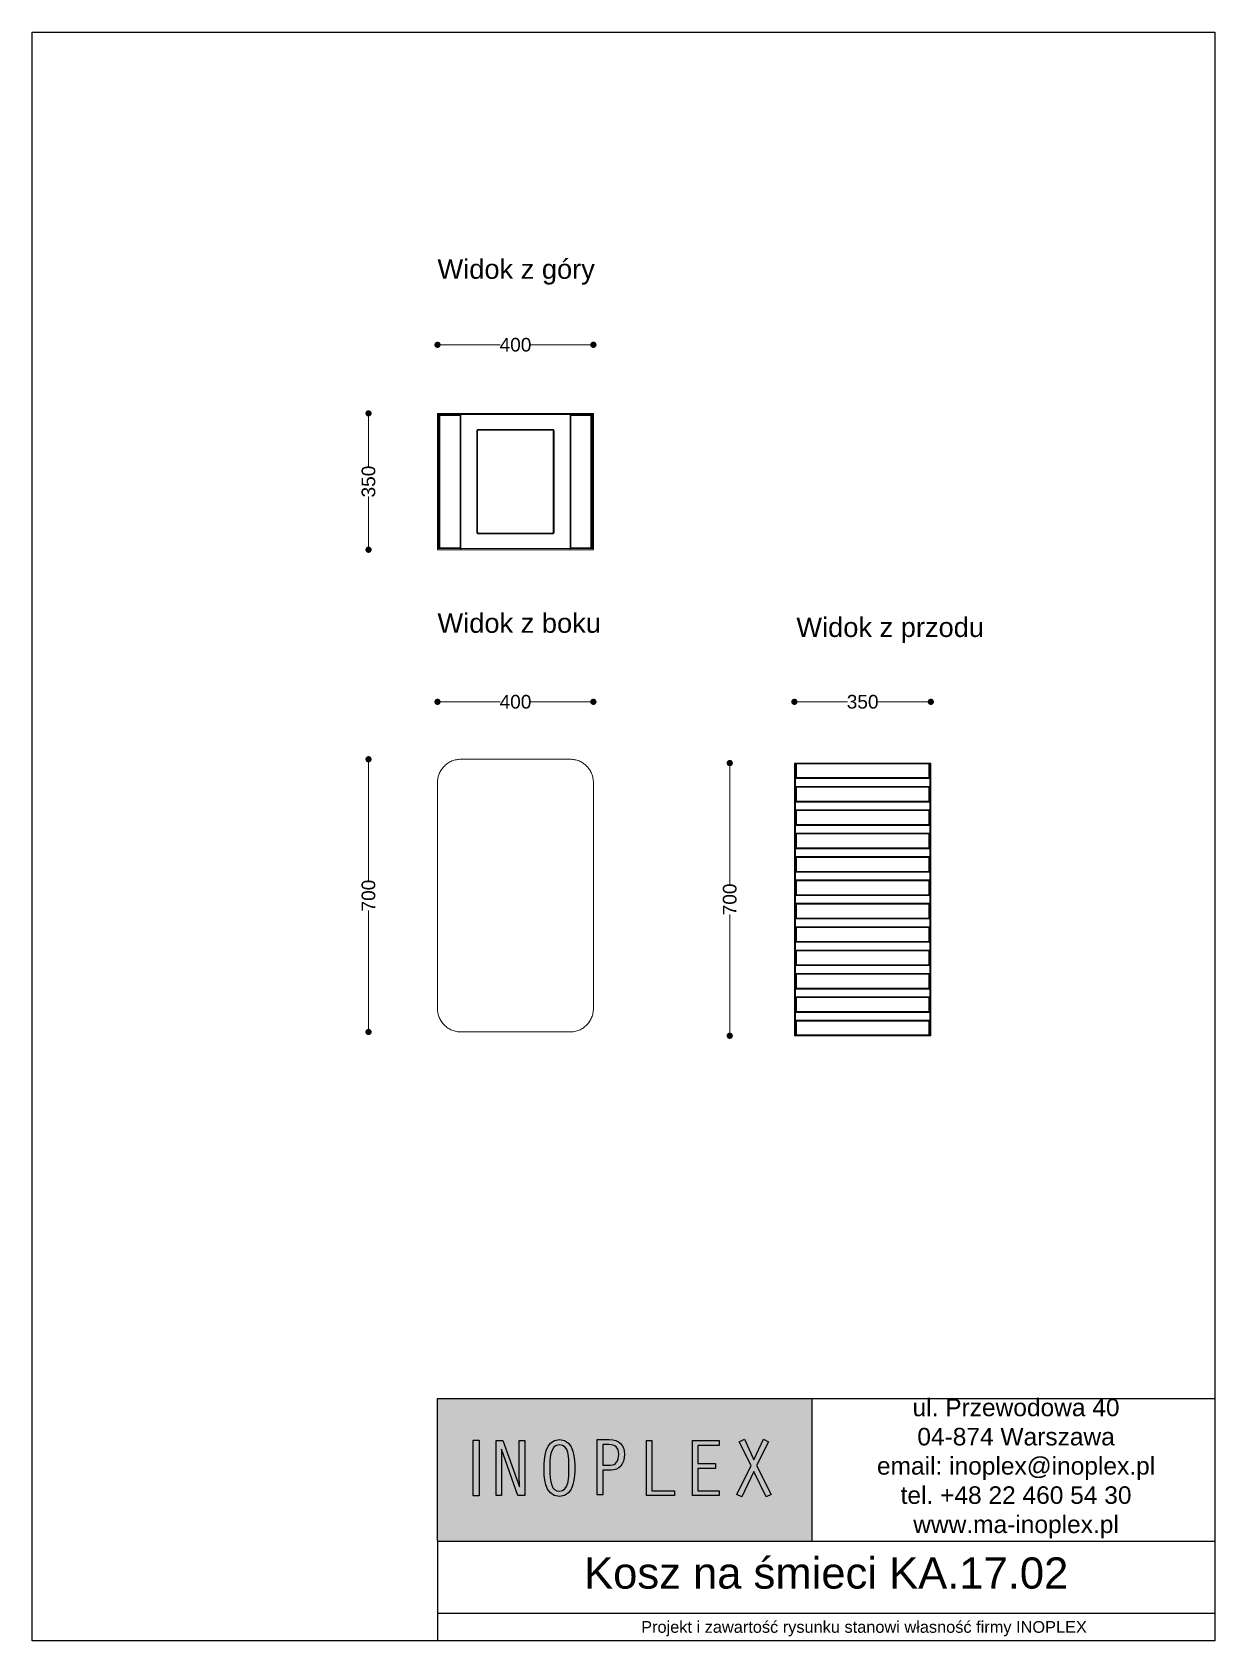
# Model space of a CAD drawing. Header units: millimetres. Extents: x 27990 to 31024, y 14151 to 18280.
import ezdxf

# ---------------------------------------------------------------- set-up
doc = ezdxf.new("R2010")
doc.units = ezdxf.units.MM
doc.header["$LTSCALE"] = 3
doc.layers.add('LAYER_1', color=7, linetype='Continuous')
doc.layers.add('Warstwa 1', color=7, linetype='Continuous')
doc.styles.get("Standard").update_dxf_attribs({"font": 'arial.ttf'})
doc.dimstyles.new('MATEUSZ', dxfattribs={"dimtxt": 35, "dimasz": 16, "dimexe": 0.18, "dimexo": 0.0625, "dimgap": 0.09, "dimtad": 0, "dimdec": 0, "dimdsep": 46, "dimtxsty": 'Standard', "dimblk": 'DOT', "dimcen": 0.09, "dimse1": 1, "dimse2": 1, "dimadec": 0, "dimazin": 0, "dimtfac": 1, "dimtdec": 0, "dimtofl": 0, "dimtmove": 0, "dimatfit": 3, "dimfxl": 0, "dimtolj": 1, "dimtzin": 0, "dimlwd": 9, "dimlwe": 9, "dimarcsym": 0})

msp = doc.modelspace()

# ---------------------------------------------------------------- texts
for s, width, gutter_width, heights, insert, char_height, attachment_point in [('Widok z góry', 1167.306, 1, [0], (29029.9, 17697.2), 50, 1), ('Widok z boku', 1056.226, 1, [0], (29029.9, 16788.6), 50, 1), ('Widok z przodu', 1167.306, 1, [0], (29950.6, 16777.8), 50, 1), ('ul. Przewodowa 40\\P04-874 Warszawa\\Pemail: inoplex@inoplex.pl\\Ptel. +48 22 460 54 30\\Pwww.ma-inoplex.pl', 1019.877, 1, [432.7], (30514.2, 14593.5), 45, 5), ('Kosz na śmieci KA.17.02', 1993.625, 1, [0], (30027.1, 14324.7), 80, 5), ('Projekt i zawartość rysunku stanowi własność firmy INOPLEX ', 1800.088, 12.5, [70.5], (30124.1, 14182.3), 30, 5)]:
    msp.add_mtext_dynamic_manual_height_columns(s, width=width, gutter_width=gutter_width, heights=heights, dxfattribs=dict(insert=insert, char_height=char_height, attachment_point=attachment_point))

# ---------------------------------------------------------------- blocks, each defined once
blk = doc.blocks.new('_Dot')
at = {"color": 0, "linetype": 'ByBlock', "lineweight": -2}
blk.add_line((-0.5, 0), (-1, 0), dxfattribs=at)
at = {"color": 0, "linetype": 'ByBlock', "const_width": 0.5}
blk.add_lwpolyline([(-0.25, 0, 1), (0.25, 0, 1)], format="xyb", close=True, dxfattribs=at)
blk = doc.blocks.new('*D13')
at = {"color": 0, "lineweight": 9}
for p, q in [((29961.6, 16561.4), (30082, 16561.4)), ((30279.6, 16561.4), (30159.3, 16561.4))]:
    blk.add_line(p, q, dxfattribs=at)
at = {"layer": 'Defpoints', "color": 0}
for p in [(30295.6, 16561.4), (29945.6, 16404.2), (30295.6, 16404.2)]:
    blk.add_point(p, dxfattribs=at)
at = {"color": 0, "lineweight": 9, "xscale": 16, "yscale": 16, "zscale": 16, "rotation": 180}
blk.add_blockref('_Dot', (29945.6, 16561.4), dxfattribs=at)
at = {"color": 0, "lineweight": 9, "xscale": 16, "yscale": 16, "zscale": 16}
blk.add_blockref('_Dot', (30295.6, 16561.4), dxfattribs=at)
at = {"color": 0, "insert": (30120.6, 16561.4), "char_height": 35, "attachment_point": 5}
blk.add_mtext('\\A1;350', dxfattribs=at)
blk = doc.blocks.new('*D14')
at = {"color": 0, "lineweight": 9}
for p, q in [((29779.7, 16388.2), (29779.7, 16092.7)), ((29779.7, 15720.2), (29779.7, 16015.6))]:
    blk.add_line(p, q, dxfattribs=at)
at = {"layer": 'Defpoints', "color": 0}
for p in [(30120.6, 16404.2), (29779.7, 15704.2), (30120.6, 15704.2)]:
    blk.add_point(p, dxfattribs=at)
at = {"color": 0, "lineweight": 9, "xscale": 16, "yscale": 16, "zscale": 16}
for p, rotation in [((29779.7, 16404.2), 90), ((29779.7, 15704.2), 270)]:
    blk.add_blockref('_Dot', p, dxfattribs=dict(at, rotation=rotation))
at = {"color": 0, "insert": (29779.7, 16054.2), "char_height": 35, "attachment_point": 5, "rotation": 90}
blk.add_mtext('\\A1;700', dxfattribs=at)
blk = doc.blocks.new('*D15')
at = {"color": 0, "lineweight": 9}
for p, q in [((29045.9, 16561.4), (29190.5, 16561.4)), ((29413.9, 16561.4), (29269.3, 16561.4))]:
    blk.add_line(p, q, dxfattribs=at)
at = {"layer": 'Defpoints', "color": 0}
for p in [(29029.9, 16561.4), (29029.9, 16064), (29429.9, 15774)]:
    blk.add_point(p, dxfattribs=at)
at = {"color": 0, "lineweight": 9, "xscale": 16, "yscale": 16, "zscale": 16, "rotation": 180}
blk.add_blockref('_Dot', (29029.9, 16561.4), dxfattribs=at)
at = {"color": 0, "lineweight": 9, "xscale": 16, "yscale": 16, "zscale": 16}
blk.add_blockref('_Dot', (29429.9, 16561.4), dxfattribs=at)
at = {"color": 0, "insert": (29229.9, 16561.4), "char_height": 35, "attachment_point": 5}
blk.add_mtext('\\A1;400', dxfattribs=at)
blk = doc.blocks.new('*D16')
at = {"color": 0, "lineweight": 9}
for p, q in [((28852.9, 16398), (28852.9, 16102.6)), ((28852.9, 15730), (28852.9, 16025.5))]:
    blk.add_line(p, q, dxfattribs=at)
at = {"layer": 'Defpoints', "color": 0}
for p in [(29105.7, 16414), (28852.9, 15714), (29369.9, 15714)]:
    blk.add_point(p, dxfattribs=at)
at = {"color": 0, "lineweight": 9, "xscale": 16, "yscale": 16, "zscale": 16}
for p, rotation in [((28852.9, 16414), 90), ((28852.9, 15714), 270)]:
    blk.add_blockref('_Dot', p, dxfattribs=dict(at, rotation=rotation))
at = {"color": 0, "insert": (28852.9, 16064), "char_height": 35, "attachment_point": 5, "rotation": 90}
blk.add_mtext('\\A1;700', dxfattribs=at)
blk = doc.blocks.new('*D19')
at = {"color": 0, "lineweight": 9}
for p, q in [((28852.9, 17285.7), (28852.9, 17165.4)), ((28852.9, 16967.7), (28852.9, 17088))]:
    blk.add_line(p, q, dxfattribs=at)
at = {"layer": 'Defpoints', "color": 0}
for p in [(29029.9, 17301.7), (28852.9, 16951.7), (29029.9, 16951.7)]:
    blk.add_point(p, dxfattribs=at)
at = {"color": 0, "lineweight": 9, "xscale": 16, "yscale": 16, "zscale": 16}
for p, rotation in [((28852.9, 17301.7), 90), ((28852.9, 16951.7), 270)]:
    blk.add_blockref('_Dot', p, dxfattribs=dict(at, rotation=rotation))
at = {"color": 0, "insert": (28852.9, 17126.7), "char_height": 35, "attachment_point": 5, "rotation": 90}
blk.add_mtext('\\A1;350', dxfattribs=at)
blk = doc.blocks.new('*D20')
at = {"color": 0, "lineweight": 9}
for p, q in [((29045.9, 17477.8), (29190.5, 17477.8)), ((29413.9, 17477.8), (29269.3, 17477.8))]:
    blk.add_line(p, q, dxfattribs=at)
at = {"layer": 'Defpoints', "color": 0}
for p in [(29429.9, 17477.8), (29029.9, 17301.7), (29429.9, 17301.7)]:
    blk.add_point(p, dxfattribs=at)
at = {"color": 0, "lineweight": 9, "xscale": 16, "yscale": 16, "zscale": 16, "rotation": 180}
blk.add_blockref('_Dot', (29029.9, 17477.8), dxfattribs=at)
at = {"color": 0, "lineweight": 9, "xscale": 16, "yscale": 16, "zscale": 16}
blk.add_blockref('_Dot', (29429.9, 17477.8), dxfattribs=at)
at = {"color": 0, "insert": (29229.9, 17477.8), "char_height": 35, "attachment_point": 5}
blk.add_mtext('\\A1;400', dxfattribs=at)

# ---------------------------------------------------------------- dimensions: what is measured, and where the dimension line sits
for base, p1, p2, angle, picture, middle in [((29429.9, 17477.8), (29029.9, 17301.7), (29429.9, 17301.7), 180, '*D20', (29229.9, 17477.8)), ((28852.9, 16951.7), (29029.9, 17301.7), (29029.9, 16951.7), 90, '*D19', (28852.9, 17126.7)), ((29029.9, 16561.4), (29429.9, 15774), (29029.9, 16064), 180, '*D15', (29229.9, 16561.4)), ((28852.9, 15714), (29105.7, 16414), (29369.9, 15714), 90, '*D16', (28852.9, 16064)), ((29779.7, 15704.2), (30120.6, 16404.2), (30120.6, 15704.2), 90, '*D14', (29779.7, 16054.2))]:
    dim = msp.add_linear_dim(base=base, p1=p1, p2=p2, angle=angle, dimstyle='MATEUSZ')
    dim.commit()
    dim.dimension.update_dxf_attribs({"geometry": picture, "text_midpoint": middle})
dim = msp.add_linear_dim(base=(30295.6, 16561.4), p1=(29945.6, 16404.2), p2=(30295.6, 16404.2), dimstyle='MATEUSZ')
dim.commit()
dim.dimension.update_dxf_attribs({"geometry": '*D13', "text_midpoint": (30120.6, 16561.4)})

# ---------------------------------------------------------------- hatches: boundary and pattern name
h = msp.add_hatch(color=255)
h.dxf.hatch_style = 1
h.paths.add_polyline_path([(29990.3, 14772.9), (29030.2, 14772.9), (29030.2, 14408.3), (29030.2, 14406.5), (29990.3, 14406.5)])
h.paths.add_polyline_path([(29960, 14683.2), (29960, 14501), (29939.8, 14501), (29939.8, 14424.1), (29045, 14424.1), (29045, 14756.1), (29939.8, 14756.1), (29939.8, 14683.2)], flags=16)
h = msp.add_hatch(color=250)
h.dxf.hatch_style = 1
h.paths.add_polyline_path([(29939.8, 14501), (29407.4, 14501), (29407.4, 14683.2), (29939.8, 14683.2), (29939.8, 14756.1), (29045, 14756.1), (29045, 14424.1), (29939.8, 14424.1)])
edge = h.paths.add_edge_path(flags=16)
edge.add_spline(control_points=[(29381.9, 14594.9), (29381.9, 14577), (29382.5, 14522), (29342.6, 14522)], knot_values=[0, 0, 0, 0, 1, 1, 1, 1], degree=3, periodic=0)
edge.add_spline(control_points=[(29342.6, 14522), (29302.2, 14522), (29303.3, 14576.6), (29303.3, 14594.9)], knot_values=[0, 0, 0, 0, 1, 1, 1, 1], degree=3, periodic=0)
edge.add_spline(control_points=[(29303.3, 14594.9), (29303.3, 14618.2), (29304.7, 14667.6), (29342.6, 14667.6)], knot_values=[0, 0, 0, 0, 1, 1, 1, 1], degree=3, periodic=0)
edge.add_spline(control_points=[(29342.6, 14667.6), (29382.5, 14667.6), (29381.9, 14613.6), (29381.9, 14594.9)], knot_values=[0, 0, 0, 0, 1, 1, 1, 1], degree=3, periodic=0)
edge = h.paths.add_edge_path(flags=0)
edge.add_spline(control_points=[(29367, 14594.9), (29367, 14570.2), (29367.2, 14535.3), (29342.6, 14535.3)], knot_values=[0, 0, 0, 0, 1, 1, 1, 1], degree=3, periodic=0)
edge.add_spline(control_points=[(29342.6, 14535.3), (29322.6, 14535.3), (29318.1, 14556.6), (29318.1, 14594.9)], knot_values=[0, 0, 0, 0, 1, 1, 1, 1], degree=3, periodic=0)
edge.add_spline(control_points=[(29318.1, 14594.9), (29318.1, 14615.7), (29317.5, 14654.2), (29342.6, 14654.2)], knot_values=[0, 0, 0, 0, 1, 1, 1, 1], degree=3, periodic=0)
edge.add_spline(control_points=[(29342.6, 14654.2), (29367.7, 14654.2), (29367, 14621.6), (29367, 14594.9)], knot_values=[0, 0, 0, 0, 1, 1, 1, 1], degree=3, periodic=0)
h.paths.add_polyline_path([(29254, 14523.9), (29236.2, 14523.9), (29194.1, 14643.3), (29193.7, 14642.9), (29194.3, 14610.8), (29194.3, 14523.9), (29180.1, 14523.9), (29180.1, 14665.6), (29197.9, 14665.6), (29240, 14546.4), (29240.4, 14546.8), (29239.8, 14578.5), (29239.8, 14665.6), (29254, 14665.6)], flags=16)
h.paths.add_polyline_path([(29136.7, 14523.3), (29121.1, 14523.3), (29121.1, 14666), (29136.7, 14666)], flags=16)
edge = h.paths.add_edge_path(flags=0)
edge.add_spline(control_points=[(29367, 14594.9), (29367, 14621.6), (29367.7, 14654.2), (29342.6, 14654.2)], knot_values=[0, 0, 0, 0, 1, 1, 1, 1], degree=3, periodic=0)
edge.add_spline(control_points=[(29342.6, 14654.2), (29317.5, 14654.2), (29318.1, 14615.7), (29318.1, 14594.9)], knot_values=[0, 0, 0, 0, 1, 1, 1, 1], degree=3, periodic=0)
edge.add_spline(control_points=[(29318.1, 14594.9), (29318.1, 14556.6), (29322.6, 14535.3), (29342.6, 14535.3)], knot_values=[0, 0, 0, 0, 1, 1, 1, 1], degree=3, periodic=0)
edge.add_spline(control_points=[(29342.6, 14535.3), (29367.2, 14535.3), (29367, 14570.2), (29367, 14594.9)], knot_values=[0, 0, 0, 0, 1, 1, 1, 1], degree=3, periodic=0)
h = msp.add_hatch(color=255)
h.dxf.hatch_style = 1
h.paths.add_polyline_path([(29136.7, 14666), (29121.1, 14666), (29121.1, 14523.3), (29136.7, 14523.3)])
h.paths.add_polyline_path([(29236.2, 14523.9), (29254, 14523.9), (29254, 14665.6), (29239.8, 14665.6), (29239.8, 14578.5), (29240.5, 14545.1), (29197.9, 14665.6), (29180.1, 14665.6), (29180.1, 14523.9), (29194.3, 14523.9), (29194.3, 14610.8), (29193.6, 14644.6)])
edge = h.paths.add_edge_path()
edge.add_spline(control_points=[(29342.6, 14667.6), (29304.7, 14667.6), (29303.3, 14618.2), (29303.3, 14594.9)], knot_values=[0, 0, 0, 0, 1, 1, 1, 1], degree=3, periodic=0)
edge.add_spline(control_points=[(29303.3, 14594.9), (29303.3, 14576.6), (29302.2, 14522), (29342.6, 14522)], knot_values=[0, 0, 0, 0, 1, 1, 1, 1], degree=3, periodic=0)
edge.add_spline(control_points=[(29342.6, 14522), (29382.5, 14522), (29381.9, 14577), (29381.9, 14594.9)], knot_values=[0, 0, 0, 0, 1, 1, 1, 1], degree=3, periodic=0)
edge.add_spline(control_points=[(29381.9, 14594.9), (29381.9, 14613.6), (29382.5, 14667.6), (29342.6, 14667.6)], knot_values=[0, 0, 0, 0, 1, 1, 1, 1], degree=3, periodic=0)
edge = h.paths.add_edge_path(flags=16)
edge.add_spline(control_points=[(29318.1, 14594.9), (29318.1, 14615.7), (29317.5, 14654.2), (29342.6, 14654.2)], knot_values=[0, 0, 0, 0, 1, 1, 1, 1], degree=3, periodic=0)
edge.add_spline(control_points=[(29342.6, 14654.2), (29367.7, 14654.2), (29367, 14621.6), (29367, 14594.9)], knot_values=[0, 0, 0, 0, 1, 1, 1, 1], degree=3, periodic=0)
edge.add_spline(control_points=[(29367, 14594.9), (29367, 14570.2), (29367.2, 14535.3), (29342.6, 14535.3)], knot_values=[0, 0, 0, 0, 1, 1, 1, 1], degree=3, periodic=0)
edge.add_spline(control_points=[(29342.6, 14535.3), (29322.6, 14535.3), (29318.1, 14556.6), (29318.1, 14594.9)], knot_values=[0, 0, 0, 0, 1, 1, 1, 1], degree=3, periodic=0)
edge = h.paths.add_edge_path()
edge.add_line((29439.8, 14525.9), (29454, 14525.9))
edge.add_line((29454, 14525.9), (29454, 14589))
edge.add_line((29454, 14589), (29475.3, 14589))
edge.add_spline(control_points=[(29475.3, 14589), (29494.8, 14589), (29509.7, 14603.7), (29509.7, 14630)], knot_values=[0, 0, 0, 0, 1, 1, 1, 1], degree=3, periodic=0)
edge.add_spline(control_points=[(29509.7, 14630), (29509.7, 14654.3), (29495.7, 14667.7), (29470.6, 14667.7)], knot_values=[0, 0, 0, 0, 1, 1, 1, 1], degree=3, periodic=0)
edge.add_line((29470.6, 14667.7), (29439.8, 14667.7))
edge.add_line((29439.8, 14667.7), (29439.8, 14525.9))
edge = h.paths.add_edge_path(flags=16)
edge.add_line((29454, 14654.9), (29474.8, 14654.9))
edge.add_spline(control_points=[(29470.4, 14654.9), (29485.7, 14654.9), (29494.8, 14647.5), (29494.8, 14630)], knot_values=[0, 0, 0, 0, 1, 1, 1, 1], degree=3, periodic=0)
edge.add_spline(control_points=[(29494.8, 14630), (29494.8, 14612.2), (29487.2, 14602.2), (29474, 14602)], knot_values=[0, 0, 0, 0, 1, 1, 1, 1], degree=3, periodic=0)
edge.add_line((29474, 14602), (29454, 14601.8))
edge.add_line((29454, 14601.8), (29454, 14654.9))
h.paths.add_polyline_path([(29565.8, 14523.9), (29638.2, 14523.9), (29638.2, 14536.6), (29580, 14536.6), (29580, 14665.6), (29565.8, 14665.6)])
h.paths.add_polyline_path([(29697.9, 14652.9), (29752.7, 14652.9), (29752.7, 14665.6), (29683.7, 14665.6), (29683.7, 14523.9), (29752.7, 14523.9), (29752.7, 14536.6), (29697.9, 14536.6), (29697.9, 14593.4), (29743.2, 14593.4), (29743.2, 14606.1), (29697.9, 14606.1)])
h.paths.add_polyline_path([(29879, 14661.8), (29865.9, 14668.4), (29841.6, 14615.5), (29817.4, 14668.4), (29804.2, 14661.8), (29834.6, 14601), (29797.6, 14527.1), (29810.4, 14521.1), (29841.8, 14585.9), (29872.9, 14521.1), (29885.6, 14527.1), (29848.6, 14601)])
h = msp.add_hatch(color=75)
h.dxf.hatch_style = 1
h.paths.add_polyline_path([(29960, 14683.2), (29407.4, 14683.2), (29407.4, 14501), (29960, 14501)])
h.paths.add_polyline_path([(29885.6, 14527.1), (29872.9, 14521.1), (29841.8, 14585.9), (29810.4, 14521.1), (29797.6, 14527.1), (29834.6, 14601), (29804.2, 14661.8), (29817.4, 14668.4), (29841.6, 14615.5), (29865.9, 14668.4), (29879, 14661.8), (29848.6, 14601)], flags=16)
h.paths.add_polyline_path([(29752.7, 14536.6), (29752.7, 14523.9), (29683.7, 14523.9), (29683.7, 14665.6), (29752.7, 14665.6), (29752.7, 14652.9), (29697.9, 14652.9), (29697.9, 14606.1), (29743.2, 14606.1), (29743.2, 14593.4), (29697.9, 14593.4), (29697.9, 14536.6)], flags=16)
h.paths.add_polyline_path([(29638.2, 14536.6), (29638.2, 14523.9), (29565.8, 14523.9), (29565.8, 14665.6), (29580, 14665.6), (29580, 14536.6)], flags=16)
edge = h.paths.add_edge_path(flags=16)
edge.add_spline(control_points=[(29509.7, 14630), (29509.7, 14603.7), (29494.8, 14589), (29475.3, 14589)], knot_values=[0, 0, 0, 0, 1, 1, 1, 1], degree=3, periodic=0)
edge.add_line((29475.3, 14589), (29454, 14589))
edge.add_line((29454, 14589), (29454, 14525.9))
edge.add_line((29454, 14525.9), (29439.8, 14525.9))
edge.add_line((29439.8, 14525.9), (29439.8, 14667.7))
edge.add_line((29439.8, 14667.7), (29470.6, 14667.7))
edge.add_spline(control_points=[(29470.6, 14667.7), (29495.7, 14667.7), (29509.7, 14654.3), (29509.7, 14630)], knot_values=[0, 0, 0, 0, 1, 1, 1, 1], degree=3, periodic=0)
edge = h.paths.add_edge_path(flags=0)
edge.add_spline(control_points=[(29494.8, 14630), (29494.8, 14612.2), (29487.2, 14602.2), (29474, 14602)], knot_values=[0, 0, 0, 0, 1, 1, 1, 1], degree=3, periodic=0)
edge.add_line((29474, 14602), (29454, 14601.8))
edge.add_line((29454, 14601.8), (29454, 14654.9))
edge.add_line((29454, 14654.9), (29470.4, 14654.9))
edge.add_spline(control_points=[(29470.4, 14654.9), (29485.7, 14654.9), (29494.8, 14647.5), (29494.8, 14630)], knot_values=[0, 0, 0, 0, 1, 1, 1, 1], degree=3, periodic=0)
edge = h.paths.add_edge_path(flags=0)
edge.add_spline(control_points=[(29474, 14602), (29487.2, 14602.2), (29494.8, 14612.2), (29494.8, 14630)], knot_values=[0, 0, 0, 0, 1, 1, 1, 1], degree=3, periodic=0)
edge.add_spline(control_points=[(29494.8, 14630), (29494.8, 14647.5), (29485.7, 14654.9), (29470.4, 14654.9)], knot_values=[0, 0, 0, 0, 1, 1, 1, 1], degree=3, periodic=0)
edge.add_line((29470.4, 14654.9), (29454, 14654.9))
edge.add_line((29454, 14654.9), (29454, 14601.8))
edge.add_line((29454, 14601.8), (29474, 14602))
h = msp.add_hatch(color=255)
h.dxf.hatch_style = 1
edge = h.paths.add_edge_path()
edge.add_line((29439.8, 14525.9), (29454, 14525.9))
edge.add_line((29454, 14525.9), (29454, 14589))
edge.add_line((29454, 14589), (29475.3, 14589))
edge.add_spline(control_points=[(29475.3, 14589), (29494.8, 14589), (29509.7, 14603.7), (29509.7, 14630)], knot_values=[0, 0, 0, 0, 1, 1, 1, 1], degree=3, periodic=0)
edge.add_spline(control_points=[(29509.7, 14630), (29509.7, 14654.3), (29495.7, 14667.7), (29470.6, 14667.7)], knot_values=[0, 0, 0, 0, 1, 1, 1, 1], degree=3, periodic=0)
edge.add_line((29470.6, 14667.7), (29439.8, 14667.7))
edge.add_line((29439.8, 14667.7), (29439.8, 14525.9))
edge = h.paths.add_edge_path(flags=16)
edge.add_line((29454, 14601.8), (29454, 14654.9))
edge.add_line((29454, 14654.9), (29480.9, 14654.9))
edge.add_spline(control_points=[(29470.4, 14654.9), (29485.7, 14654.9), (29494.8, 14647.5), (29494.8, 14630)], knot_values=[0, 0, 0, 0, 1, 1, 1, 1], degree=3, periodic=0)
edge.add_spline(control_points=[(29494.8, 14630), (29494.8, 14612.2), (29487.2, 14602.2), (29474, 14602)], knot_values=[0, 0, 0, 0, 1, 1, 1, 1], degree=3, periodic=0)
edge.add_line((29474, 14602), (29454, 14601.8))
h = msp.add_hatch(color=255)
h.dxf.hatch_style = 1
h.paths.add_polyline_path([(29565.8, 14523.9), (29638.2, 14523.9), (29638.2, 14536.6), (29580, 14536.6), (29580, 14665.6), (29565.8, 14665.6)])
h = msp.add_hatch(color=255)
h.dxf.hatch_style = 1
h.paths.add_polyline_path([(29683.7, 14523.9), (29752.7, 14523.9), (29752.7, 14536.6), (29697.9, 14536.6), (29697.9, 14593.4), (29743.2, 14593.4), (29743.2, 14606.1), (29697.9, 14606.1), (29697.9, 14652.9), (29752.7, 14652.9), (29752.7, 14665.6), (29683.7, 14665.6)])
h = msp.add_hatch(color=255)
h.dxf.hatch_style = 1
h.paths.add_polyline_path([(29834.6, 14601), (29797.6, 14527.1), (29810.4, 14521.1), (29841.8, 14585.9), (29872.9, 14521.1), (29885.6, 14527.1), (29848.6, 14601), (29879, 14661.8), (29865.9, 14668.4), (29841.6, 14615.5), (29817.4, 14668.4), (29804.2, 14661.8)])
h = msp.add_hatch(color=250)
h.dxf.hatch_style = 1
edge = h.paths.add_edge_path()
edge.add_spline(control_points=[(29342.6, 14654.2), (29317.5, 14654.2), (29318.1, 14615.7), (29318.1, 14594.9)], knot_values=[0, 0, 0, 0, 1, 1, 1, 1], degree=3, periodic=0)
edge.add_spline(control_points=[(29318.1, 14594.9), (29318.1, 14556.6), (29322.6, 14535.3), (29342.6, 14535.3)], knot_values=[0, 0, 0, 0, 1, 1, 1, 1], degree=3, periodic=0)
edge.add_spline(control_points=[(29342.6, 14535.3), (29367.2, 14535.3), (29367, 14570.2), (29367, 14594.9)], knot_values=[0, 0, 0, 0, 1, 1, 1, 1], degree=3, periodic=0)
edge.add_spline(control_points=[(29367, 14594.9), (29367, 14621.6), (29367.7, 14654.2), (29342.6, 14654.2)], knot_values=[0, 0, 0, 0, 1, 1, 1, 1], degree=3, periodic=0)
h = msp.add_hatch(color=75)
h.dxf.hatch_style = 1
edge = h.paths.add_edge_path()
edge.add_line((29454, 14601.8), (29474, 14602))
edge.add_spline(control_points=[(29474, 14602), (29487.2, 14602.2), (29494.8, 14612.2), (29494.8, 14630)], knot_values=[0, 0, 0, 0, 1, 1, 1, 1], degree=3, periodic=0)
edge.add_spline(control_points=[(29494.8, 14630), (29494.8, 14647.5), (29485.7, 14654.9), (29470.4, 14654.9)], knot_values=[0, 0, 0, 0, 1, 1, 1, 1], degree=3, periodic=0)
edge.add_line((29470.4, 14654.9), (29454, 14654.9))
edge.add_line((29454, 14654.9), (29454, 14601.8))

# ---------------------------------------------------------------- linework, layer by layer
for p, q in [((29030.2, 14772.9), (31024.1, 14772.9)), ((29030.2, 14408.3), (29030.2, 14772.9)), ((29990.3, 14772.9), (29990.3, 14406.5)), ((31024.1, 14772.9), (31024.1, 14408.3)), ((29030.2, 14408.3), (29030.2, 14151.2)), ((31024.1, 14406.5), (29030.2, 14406.5)), ((31023.9, 14221.7), (29030.2, 14221.7))]:
    msp.add_line(p, q)
msp.add_lwpolyline([(27990, 18280.2), (31024.1, 18280.2), (31024.1, 14151.2), (27990, 14151.2)], close=True)
at = {"layer": 'LAYER_1'}
msp.add_line((29939.8, 14424.1), (29939.8, 14424.1), dxfattribs=at)
at = {"layer": 'LAYER_1', "color": 255}
for points in [[(29121.1, 14666), (29136.7, 14666), (29136.7, 14523.3), (29121.1, 14523.3), (29121.1, 14666), (29121.1, 14666)], [(29180.1, 14665.6), (29197.9, 14665.6), (29240, 14546.4), (29240.4, 14546.8), (29239.8, 14578.5), (29239.8, 14665.6), (29254, 14665.6), (29254, 14523.9), (29236.2, 14523.9), (29194.1, 14643.3), (29193.7, 14642.9), (29194.3, 14610.8), (29194.3, 14523.9), (29180.1, 14523.9), (29180.1, 14665.6), (29180.1, 14665.6)], [(29454, 14525.9), (29439.8, 14525.9), (29439.8, 14667.7), (29470.6, 14667.7)], [(29565.8, 14665.6), (29580, 14665.6), (29580, 14536.6), (29638.2, 14536.6), (29638.2, 14523.9), (29565.8, 14523.9), (29565.8, 14665.6), (29565.8, 14665.6)], [(29683.7, 14665.6), (29752.7, 14665.6), (29752.7, 14652.9), (29697.9, 14652.9), (29697.9, 14606.1), (29743.2, 14606.1), (29743.2, 14593.4), (29697.9, 14593.4), (29697.9, 14536.6), (29752.7, 14536.6), (29752.7, 14523.9), (29683.7, 14523.9), (29683.7, 14665.6), (29683.7, 14665.6)], [(29810.4, 14521.1), (29797.6, 14527.1), (29834.6, 14601), (29804.2, 14661.8), (29817.4, 14668.4), (29841.6, 14615.5), (29865.9, 14668.4), (29879, 14661.8), (29848.6, 14601), (29885.6, 14527.1), (29872.9, 14521.1), (29841.8, 14585.9), (29810.4, 14521.1), (29810.4, 14521.1)], [(29470.4, 14654.9), (29454, 14654.9), (29454, 14601.8), (29454, 14601.8)], [(29454, 14601.8), (29474, 14602)], [(29475.3, 14589), (29454, 14589), (29454, 14525.9), (29454, 14525.9)]]:
    msp.add_lwpolyline(points, dxfattribs=at)
for points in [[(29303.3, 14594.9), (29303.3, 14618.2), (29304.7, 14667.6), (29342.6, 14667.6)], [(29342.6, 14667.6), (29382.5, 14667.6), (29381.9, 14613.6), (29381.9, 14594.9)], [(29470.6, 14667.7), (29495.7, 14667.7), (29509.7, 14654.3), (29509.7, 14630)], [(29342.6, 14654.2), (29317.5, 14654.2), (29318.1, 14615.7), (29318.1, 14594.9)], [(29367, 14594.9), (29367, 14621.6), (29367.7, 14654.2), (29342.6, 14654.2)], [(29494.8, 14630), (29494.8, 14647.5), (29485.7, 14654.9), (29470.4, 14654.9)], [(29474, 14602), (29487.2, 14602.2), (29494.8, 14612.2), (29494.8, 14630)], [(29509.7, 14630), (29509.7, 14603.7), (29494.8, 14589), (29475.3, 14589)], [(29342.6, 14522), (29302.2, 14522), (29303.3, 14576.6), (29303.3, 14594.9)], [(29318.1, 14594.9), (29318.1, 14556.6), (29322.6, 14535.3), (29342.6, 14535.3)], [(29342.6, 14535.3), (29367.2, 14535.3), (29367, 14570.2), (29367, 14594.9)], [(29381.9, 14594.9), (29381.9, 14577), (29382.5, 14522), (29342.6, 14522)]]:
    msp.add_open_spline(points, degree=3, dxfattribs=at)
at = {"layer": 'Warstwa 1', "lineweight": 15}
for points in [[(29029.9, 17301.7), (29089.9, 17301.7)], [(29029.9, 17301.7), (29029.9, 17298.7)], [(29029.9, 17301.7), (29029.9, 17301.7)], [(29029.9, 17301.7), (29029.9, 17298.7)], [(29089.9, 17301.7), (29029.9, 17301.7)], [(29369.9, 17301.7), (29089.9, 17301.7)], [(29089.9, 17301.7), (29089.9, 17298.7)], [(29089.9, 17301.7), (29369.9, 17301.7)], [(29089.9, 17301.7), (29089.9, 17298.7)], [(29369.9, 17301.7), (29369.9, 17298.7)], [(29429.9, 17301.7), (29369.9, 17301.7)], [(29369.9, 17301.7), (29429.9, 17301.7)], [(29369.9, 17301.7), (29369.9, 17298.7)], [(29429.9, 17301.7), (29429.9, 17298.7)], [(29429.9, 17301.7), (29429.9, 17301.7)], [(29429.9, 17301.7), (29429.9, 17298.7)], [(29029.9, 17298.7), (29089.9, 17298.7)], [(29029.9, 17298.7), (29029.9, 17298.7)], [(29089.9, 17298.7), (29029.9, 17298.7)], [(29031.9, 17296.7), (29029.9, 17296.7)], [(29029.9, 16956.7), (29029.9, 17296.7)], [(29029.9, 16956.7), (29029.9, 17296.7)], [(29029.9, 17296.7), (29031.9, 17296.7)], [(29031.9, 17296.7), (29029.9, 17296.7)], [(29029.9, 16956.7), (29029.9, 17296.7)], [(29029.9, 16956.7), (29029.9, 17296.7)], [(29029.9, 17296.7), (29031.9, 17296.7)], [(29031.9, 17296.7), (29029.9, 17296.7)], [(29029.9, 17296.7), (29031.9, 17296.7)], [(29029.9, 16956.7), (29029.9, 17296.7)], [(29029.9, 16956.7), (29029.9, 17296.7)], [(29031.9, 17296.7), (29029.9, 17296.7)], [(29029.9, 16956.7), (29029.9, 17296.7)], [(29029.9, 16956.7), (29029.9, 17296.7)], [(29029.9, 17296.7), (29031.9, 17296.7)], [(29031.9, 17296.7), (29029.9, 17296.7)], [(29029.9, 17296.7), (29031.9, 17296.7)], [(29029.9, 16956.7), (29029.9, 17296.7)], [(29029.9, 16956.7), (29029.9, 17296.7)], [(29031.9, 17296.7), (29029.9, 17296.7)], [(29029.9, 16956.7), (29029.9, 17296.7)], [(29029.9, 17296.7), (29031.9, 17296.7)], [(29029.9, 16956.7), (29029.9, 17296.7)], [(29031.9, 17296.7), (29029.9, 17296.7)], [(29029.9, 16956.7), (29029.9, 17296.7)], [(29029.9, 16956.7), (29029.9, 17296.7)], [(29029.9, 17296.7), (29031.9, 17296.7)], [(29031.9, 17296.7), (29029.9, 17296.7)], [(29029.9, 16956.7), (29029.9, 17296.7)], [(29029.9, 16956.7), (29029.9, 17296.7)], [(29029.9, 17296.7), (29031.9, 17296.7)], [(29029.9, 17296.7), (29031.9, 17296.7)], [(29031.9, 17296.7), (29029.9, 17296.7)], [(29029.9, 16956.7), (29029.9, 17296.7)], [(29029.9, 16956.7), (29029.9, 17296.7)], [(29031.9, 17296.7), (29029.9, 17296.7)], [(29029.9, 16956.7), (29029.9, 17296.7)], [(29029.9, 16956.7), (29029.9, 17296.7)], [(29029.9, 17296.7), (29031.9, 17296.7)], [(29087.9, 17298.7), (29031.9, 17298.7)], [(29031.9, 17298.7), (29031.9, 17296.7)], [(29031.9, 17298.7), (29087.9, 17298.7)], [(29031.9, 17296.7), (29031.9, 17298.7)], [(29087.9, 17298.7), (29031.9, 17298.7)], [(29031.9, 17298.7), (29031.9, 17296.7)], [(29031.9, 17298.7), (29087.9, 17298.7)], [(29031.9, 17296.7), (29031.9, 17298.7)], [(29031.9, 17298.7), (29031.9, 17296.7)], [(29087.9, 17298.7), (29031.9, 17298.7)], [(29031.9, 17298.7), (29087.9, 17298.7)], [(29031.9, 17296.7), (29031.9, 17298.7)], [(29087.9, 17298.7), (29031.9, 17298.7)], [(29031.9, 17298.7), (29031.9, 17296.7)], [(29031.9, 17298.7), (29087.9, 17298.7)], [(29031.9, 17296.7), (29031.9, 17298.7)], [(29031.9, 17298.7), (29031.9, 17296.7)], [(29087.9, 17298.7), (29031.9, 17298.7)], [(29031.9, 17298.7), (29087.9, 17298.7)], [(29031.9, 17296.7), (29031.9, 17298.7)], [(29031.9, 17298.7), (29031.9, 17296.7)], [(29087.9, 17298.7), (29031.9, 17298.7)], [(29031.9, 17298.7), (29087.9, 17298.7)], [(29031.9, 17296.7), (29031.9, 17298.7)], [(29087.9, 17298.7), (29031.9, 17298.7)], [(29031.9, 17298.7), (29031.9, 17296.7)], [(29031.9, 17298.7), (29087.9, 17298.7)], [(29031.9, 17296.7), (29031.9, 17298.7)], [(29087.9, 17298.7), (29031.9, 17298.7)], [(29031.9, 17298.7), (29031.9, 17296.7)], [(29031.9, 17298.7), (29087.9, 17298.7)], [(29031.9, 17296.7), (29031.9, 17298.7)], [(29031.9, 17298.7), (29031.9, 17296.7)], [(29087.9, 17298.7), (29031.9, 17298.7)], [(29031.9, 17298.7), (29087.9, 17298.7)], [(29031.9, 17296.7), (29031.9, 17298.7)], [(29087.9, 17298.7), (29031.9, 17298.7)], [(29031.9, 17298.7), (29031.9, 17296.7)], [(29031.9, 17298.7), (29087.9, 17298.7)], [(29031.9, 17296.7), (29031.9, 17298.7)], [(29031.9, 16956.7), (29031.9, 17296.7)], [(29031.9, 16956.7), (29031.9, 17296.7)], [(29087.9, 17296.7), (29031.9, 17296.7)], [(29031.9, 17296.7), (29087.9, 17296.7)], [(29031.9, 16956.7), (29031.9, 17296.7)], [(29031.9, 16956.7), (29031.9, 17296.7)], [(29087.9, 17296.7), (29031.9, 17296.7)], [(29031.9, 17296.7), (29087.9, 17296.7)], [(29087.9, 17296.7), (29031.9, 17296.7)], [(29031.9, 17296.7), (29087.9, 17296.7)], [(29031.9, 16956.7), (29031.9, 17296.7)], [(29031.9, 16956.7), (29031.9, 17296.7)], [(29031.9, 16956.7), (29031.9, 17296.7)], [(29031.9, 16956.7), (29031.9, 17296.7)], [(29087.9, 17296.7), (29031.9, 17296.7)], [(29031.9, 17296.7), (29087.9, 17296.7)], [(29031.9, 16956.7), (29031.9, 17296.7)], [(29087.9, 17296.7), (29031.9, 17296.7)], [(29031.9, 17296.7), (29087.9, 17296.7)], [(29031.9, 16956.7), (29031.9, 17296.7)], [(29031.9, 16956.7), (29031.9, 17296.7)], [(29087.9, 17296.7), (29031.9, 17296.7)], [(29031.9, 17296.7), (29087.9, 17296.7)], [(29031.9, 16956.7), (29031.9, 17296.7)], [(29031.9, 16956.7), (29031.9, 17296.7)], [(29031.9, 16956.7), (29031.9, 17296.7)], [(29087.9, 17296.7), (29031.9, 17296.7)], [(29031.9, 17296.7), (29087.9, 17296.7)], [(29031.9, 16956.7), (29031.9, 17296.7)], [(29031.9, 16956.7), (29031.9, 17296.7)], [(29087.9, 17296.7), (29031.9, 17296.7)], [(29031.9, 17296.7), (29087.9, 17296.7)], [(29031.9, 16956.7), (29031.9, 17296.7)], [(29087.9, 17296.7), (29031.9, 17296.7)], [(29031.9, 17296.7), (29087.9, 17296.7)], [(29031.9, 16956.7), (29031.9, 17296.7)], [(29031.9, 16956.7), (29031.9, 17296.7)], [(29031.9, 16956.7), (29031.9, 17296.7)], [(29087.9, 17296.7), (29031.9, 17296.7)], [(29031.9, 17296.7), (29087.9, 17296.7)], [(29034.4, 16956.7), (29034.4, 17296.7)], [(29034.4, 17296.7), (29087.8, 17296.7)], [(29034.4, 16956.7), (29034.4, 17296.7)], [(29034.4, 17296.7), (29087.8, 17296.7)], [(29036.2, 17298.7), (29036.2, 17296.7)], [(29036.2, 17298.7), (29087.9, 17298.7)], [(29087.9, 17298.7), (29036.2, 17298.7)], [(29036.2, 17298.7), (29036.2, 17296.7)], [(29036.2, 17298.7), (29087.9, 17298.7)], [(29087.9, 17298.7), (29036.2, 17298.7)], [(29036.2, 16956.7), (29036.2, 17296.7)], [(29087.9, 17296.7), (29036.2, 17296.7)], [(29036.2, 16956.7), (29036.2, 17296.7)], [(29087.9, 17296.7), (29036.2, 17296.7)], [(29087.8, 17296.7), (29089.9, 17296.7)], [(29087.8, 16956.7), (29087.8, 17296.7)], [(29087.8, 17296.7), (29089.9, 17296.7)], [(29087.8, 16956.7), (29087.8, 17296.7)], [(29087.9, 17296.7), (29087.9, 17298.7)], [(29087.9, 17296.7), (29087.9, 17298.7)], [(29087.9, 17298.7), (29087.9, 17296.7)], [(29087.9, 17296.7), (29087.9, 17298.7)], [(29087.9, 17298.7), (29087.9, 17296.7)], [(29087.9, 17298.7), (29087.9, 17296.7)], [(29087.9, 17298.7), (29087.9, 17296.7)], [(29087.9, 17296.7), (29087.9, 17298.7)], [(29087.9, 17298.7), (29087.9, 17296.7)], [(29087.9, 17296.7), (29087.9, 17298.7)], [(29087.9, 17298.7), (29087.9, 17296.7)], [(29087.9, 17298.7), (29087.9, 17296.7)], [(29087.9, 17298.7), (29087.9, 17296.7)], [(29087.9, 17296.7), (29087.9, 17298.7)], [(29087.9, 17298.7), (29087.9, 17296.7)], [(29087.9, 17296.7), (29087.9, 17298.7)], [(29087.9, 17298.7), (29087.9, 17296.7)], [(29089.9, 17296.7), (29087.9, 17296.7)], [(29087.9, 16956.7), (29087.9, 17296.7)], [(29089.9, 17296.7), (29087.9, 17296.7)], [(29087.9, 16956.7), (29087.9, 17296.7)], [(29089.9, 17296.7), (29087.9, 17296.7)], [(29087.9, 16956.7), (29087.9, 17296.7)], [(29087.9, 16956.7), (29087.9, 17296.7)], [(29087.9, 17296.7), (29089.9, 17296.7)], [(29089.9, 17296.7), (29087.9, 17296.7)], [(29087.9, 16956.7), (29087.9, 17296.7)], [(29087.9, 16956.7), (29087.9, 17296.7)], [(29087.9, 17296.7), (29089.9, 17296.7)], [(29089.9, 17296.7), (29087.9, 17296.7)], [(29087.9, 16956.7), (29087.9, 17296.7)], [(29087.9, 16956.7), (29087.9, 17296.7)], [(29087.9, 17296.7), (29089.9, 17296.7)], [(29089.9, 17296.7), (29087.9, 17296.7)], [(29087.9, 16956.7), (29087.9, 17296.7)], [(29087.9, 16956.7), (29087.9, 17296.7)], [(29087.9, 17296.7), (29089.9, 17296.7)], [(29087.9, 16956.7), (29087.9, 17296.7)], [(29087.9, 17296.7), (29089.9, 17296.7)], [(29089.9, 17296.7), (29087.9, 17296.7)], [(29087.9, 16956.7), (29087.9, 17296.7)], [(29087.9, 16956.7), (29087.9, 17296.7)], [(29087.9, 17296.7), (29089.9, 17296.7)], [(29089.9, 17296.7), (29087.9, 17296.7)], [(29087.9, 16956.7), (29087.9, 17296.7)], [(29089.9, 17296.7), (29087.9, 17296.7)], [(29087.9, 16956.7), (29087.9, 17296.7)], [(29087.9, 16956.7), (29087.9, 17296.7)], [(29087.9, 17296.7), (29089.9, 17296.7)], [(29089.9, 17296.7), (29087.9, 17296.7)], [(29087.9, 16956.7), (29087.9, 17296.7)], [(29087.9, 16956.7), (29087.9, 17296.7)], [(29087.9, 17296.7), (29089.9, 17296.7)], [(29087.9, 16956.7), (29087.9, 17296.7)], [(29087.9, 17296.7), (29089.9, 17296.7)], [(29089.9, 17296.7), (29087.9, 17296.7)], [(29087.9, 16956.7), (29087.9, 17296.7)], [(29089.9, 17296.7), (29087.9, 17296.7)], [(29087.9, 16956.7), (29087.9, 17296.7)], [(29087.9, 16956.7), (29087.9, 17296.7)], [(29087.9, 17296.7), (29089.9, 17296.7)], [(29369.9, 17298.7), (29089.9, 17298.7)], [(29089.9, 17298.7), (29369.9, 17298.7)], [(29089.9, 16954.7), (29089.9, 17298.7)], [(29089.9, 17298.7), (29092.9, 17298.7)], [(29089.9, 16954.7), (29089.9, 17298.7)], [(29089.9, 17298.7), (29092.9, 17298.7)], [(29089.9, 17298.7), (29089.9, 17298.7)], [(29089.9, 16956.7), (29089.9, 17296.7)], [(29089.9, 16956.7), (29089.9, 17296.7)], [(29089.9, 16956.7), (29089.9, 17296.7)], [(29089.9, 16956.7), (29089.9, 17296.7)], [(29089.9, 16956.7), (29089.9, 17296.7)], [(29089.9, 16956.7), (29089.9, 17296.7)], [(29089.9, 16956.7), (29089.9, 17296.7)], [(29089.9, 16956.7), (29089.9, 17296.7)], [(29089.9, 16956.7), (29089.9, 17296.7)], [(29089.9, 16956.7), (29089.9, 17296.7)], [(29089.9, 16956.7), (29089.9, 17296.7)], [(29089.9, 16956.7), (29089.9, 17296.7)], [(29089.9, 16956.7), (29089.9, 17296.7)], [(29089.9, 16956.7), (29089.9, 17296.7)], [(29089.9, 16956.7), (29089.9, 17296.7)], [(29089.9, 16956.7), (29089.9, 17296.7)], [(29089.9, 16956.7), (29089.9, 17296.7)], [(29089.9, 16956.7), (29089.9, 17296.7)], [(29089.9, 16956.7), (29089.9, 17296.7)], [(29089.9, 16956.7), (29089.9, 17296.7)], [(29089.9, 16956.7), (29089.9, 17296.7)], [(29089.9, 16956.7), (29089.9, 17296.7)], [(29089.9, 16956.7), (29089.9, 17296.7)], [(29089.9, 16956.7), (29089.9, 17296.7)], [(29092.9, 17298.7), (29092.9, 17298.7)], [(29364.9, 17298.7), (29094.9, 17298.7)], [(29364.9, 17298.7), (29094.9, 17298.7)], [(29324.9, 17260.7), (29134.9, 17260.7)], [(29134.9, 17258.7), (29134.9, 17260.7)], [(29324.9, 17260.7), (29134.9, 17260.7)], [(29134.9, 17260.7), (29134.9, 17258.7)], [(29324.9, 17260.7), (29324.9, 17258.7)], [(29324.9, 17258.7), (29324.9, 17260.7)], [(29369.9, 17298.7), (29366.9, 17298.7)], [(29369.9, 17298.7), (29366.9, 17298.7)], [(29366.9, 17298.7), (29366.9, 17298.7)], [(29429.9, 17298.7), (29369.9, 17298.7)], [(29369.9, 17298.7), (29429.9, 17298.7)], [(29369.9, 16954.7), (29369.9, 17298.7)], [(29369.9, 16954.7), (29369.9, 17298.7)], [(29369.9, 17298.7), (29369.9, 17298.7)], [(29372, 17296.7), (29369.9, 17296.7)], [(29369.9, 16956.7), (29369.9, 17296.7)], [(29369.9, 17296.7), (29371.9, 17296.7)], [(29369.9, 16956.7), (29369.9, 17296.7)], [(29372, 17296.7), (29369.9, 17296.7)], [(29369.9, 16956.7), (29369.9, 17296.7)], [(29369.9, 17296.7), (29371.9, 17296.7)], [(29369.9, 16956.7), (29369.9, 17296.7)], [(29369.9, 16956.7), (29369.9, 17296.7)], [(29369.9, 17296.7), (29371.9, 17296.7)], [(29371.9, 17296.7), (29369.9, 17296.7)], [(29369.9, 16956.7), (29369.9, 17296.7)], [(29369.9, 16956.7), (29369.9, 17296.7)], [(29369.9, 17296.7), (29371.9, 17296.7)], [(29371.9, 17296.7), (29369.9, 17296.7)], [(29369.9, 16956.7), (29369.9, 17296.7)], [(29369.9, 16956.7), (29369.9, 17296.7)], [(29369.9, 17296.7), (29371.9, 17296.7)], [(29371.9, 17296.7), (29369.9, 17296.7)], [(29369.9, 16956.7), (29369.9, 17296.7)], [(29369.9, 16956.7), (29369.9, 17296.7)], [(29369.9, 17296.7), (29371.9, 17296.7)], [(29371.9, 17296.7), (29369.9, 17296.7)], [(29369.9, 16956.7), (29369.9, 17296.7)], [(29371.9, 17296.7), (29369.9, 17296.7)], [(29369.9, 16956.7), (29369.9, 17296.7)], [(29369.9, 16956.7), (29369.9, 17296.7)], [(29369.9, 17296.7), (29371.9, 17296.7)], [(29371.9, 17296.7), (29369.9, 17296.7)], [(29369.9, 16956.7), (29369.9, 17296.7)], [(29369.9, 16956.7), (29369.9, 17296.7)], [(29369.9, 17296.7), (29371.9, 17296.7)], [(29369.9, 16956.7), (29369.9, 17296.7)], [(29369.9, 17296.7), (29371.9, 17296.7)], [(29371.9, 17296.7), (29369.9, 17296.7)], [(29369.9, 16956.7), (29369.9, 17296.7)], [(29369.9, 16956.7), (29369.9, 17296.7)], [(29369.9, 17296.7), (29371.9, 17296.7)], [(29371.9, 17296.7), (29369.9, 17296.7)], [(29369.9, 16956.7), (29369.9, 17296.7)], [(29371.9, 17296.7), (29369.9, 17296.7)], [(29369.9, 16956.7), (29369.9, 17296.7)], [(29369.9, 16956.7), (29369.9, 17296.7)], [(29369.9, 17296.7), (29371.9, 17296.7)], [(29369.9, 16956.7), (29369.9, 17296.7)], [(29369.9, 17296.7), (29371.9, 17296.7)], [(29371.9, 17296.7), (29369.9, 17296.7)], [(29369.9, 16956.7), (29369.9, 17296.7)], [(29423.6, 17298.7), (29371.9, 17298.7)], [(29371.9, 17298.7), (29423.6, 17298.7)], [(29371.9, 17296.7), (29371.9, 17298.7)], [(29423.6, 17298.7), (29371.9, 17298.7)], [(29371.9, 17298.7), (29423.6, 17298.7)], [(29371.9, 17296.7), (29371.9, 17298.7)], [(29371.9, 17298.7), (29371.9, 17296.7)], [(29371.9, 17298.7), (29427.9, 17298.7)], [(29371.9, 17296.7), (29371.9, 17298.7)], [(29427.9, 17298.7), (29371.9, 17298.7)], [(29371.9, 17298.7), (29371.9, 17296.7)], [(29371.9, 17298.7), (29427.9, 17298.7)], [(29371.9, 17296.7), (29371.9, 17298.7)], [(29427.9, 17298.7), (29371.9, 17298.7)], [(29371.9, 17298.7), (29427.9, 17298.7)], [(29371.9, 17296.7), (29371.9, 17298.7)], [(29427.9, 17298.7), (29371.9, 17298.7)], [(29371.9, 17298.7), (29371.9, 17296.7)], [(29371.9, 17298.7), (29371.9, 17296.7)], [(29371.9, 17298.7), (29427.9, 17298.7)], [(29371.9, 17296.7), (29371.9, 17298.7)], [(29427.9, 17298.7), (29371.9, 17298.7)], [(29371.9, 17298.7), (29371.9, 17296.7)], [(29371.9, 17298.7), (29427.9, 17298.7)], [(29371.9, 17296.7), (29371.9, 17298.7)], [(29427.9, 17298.7), (29371.9, 17298.7)], [(29371.9, 17298.7), (29371.9, 17296.7)], [(29371.9, 17298.7), (29427.9, 17298.7)], [(29371.9, 17296.7), (29371.9, 17298.7)], [(29427.9, 17298.7), (29371.9, 17298.7)], [(29371.9, 17298.7), (29427.9, 17298.7)], [(29371.9, 17296.7), (29371.9, 17298.7)], [(29427.9, 17298.7), (29371.9, 17298.7)], [(29371.9, 17298.7), (29371.9, 17296.7)], [(29371.9, 17298.7), (29371.9, 17296.7)], [(29371.9, 17298.7), (29427.9, 17298.7)], [(29371.9, 17296.7), (29371.9, 17298.7)], [(29427.9, 17298.7), (29371.9, 17298.7)], [(29371.9, 17298.7), (29371.9, 17296.7)], [(29371.9, 17298.7), (29427.9, 17298.7)], [(29371.9, 17296.7), (29371.9, 17298.7)], [(29427.9, 17298.7), (29371.9, 17298.7)], [(29371.9, 17298.7), (29371.9, 17296.7)], [(29371.9, 17298.7), (29427.9, 17298.7)], [(29371.9, 17296.7), (29371.9, 17298.7)], [(29427.9, 17298.7), (29371.9, 17298.7)], [(29371.9, 17296.7), (29423.6, 17296.7)], [(29371.9, 16956.7), (29371.9, 17296.7)], [(29371.9, 17296.7), (29423.6, 17296.7)], [(29371.9, 16956.7), (29371.9, 17296.7)], [(29371.9, 16956.7), (29371.9, 17296.7)], [(29371.9, 16956.7), (29371.9, 17296.7)], [(29371.9, 17296.7), (29427.9, 17296.7)], [(29427.9, 17296.7), (29371.9, 17296.7)], [(29371.9, 16956.7), (29371.9, 17296.7)], [(29371.9, 16956.7), (29371.9, 17296.7)], [(29371.9, 17296.7), (29427.9, 17296.7)], [(29427.9, 17296.7), (29371.9, 17296.7)], [(29371.9, 17296.7), (29427.9, 17296.7)], [(29427.9, 17296.7), (29371.9, 17296.7)], [(29371.9, 16956.7), (29371.9, 17296.7)], [(29371.9, 16956.7), (29371.9, 17296.7)], [(29371.9, 16956.7), (29371.9, 17296.7)], [(29371.9, 16956.7), (29371.9, 17296.7)], [(29371.9, 17296.7), (29427.9, 17296.7)], [(29427.9, 17296.7), (29371.9, 17296.7)], [(29371.9, 16956.7), (29371.9, 17296.7)], [(29371.9, 17296.7), (29427.9, 17296.7)], [(29427.9, 17296.7), (29371.9, 17296.7)], [(29371.9, 16956.7), (29371.9, 17296.7)], [(29371.9, 16956.7), (29371.9, 17296.7)], [(29371.9, 17296.7), (29427.9, 17296.7)], [(29427.9, 17296.7), (29371.9, 17296.7)], [(29371.9, 16956.7), (29371.9, 17296.7)], [(29371.9, 16956.7), (29371.9, 17296.7)], [(29371.9, 16956.7), (29371.9, 17296.7)], [(29371.9, 17296.7), (29427.9, 17296.7)], [(29427.9, 17296.7), (29371.9, 17296.7)], [(29371.9, 16956.7), (29371.9, 17296.7)], [(29371.9, 16956.7), (29371.9, 17296.7)], [(29371.9, 17296.7), (29427.9, 17296.7)], [(29427.9, 17296.7), (29371.9, 17296.7)], [(29371.9, 16956.7), (29371.9, 17296.7)], [(29371.9, 17296.7), (29427.9, 17296.7)], [(29427.9, 17296.7), (29371.9, 17296.7)], [(29371.9, 16956.7), (29371.9, 17296.7)], [(29371.9, 16956.7), (29371.9, 17296.7)], [(29371.9, 16956.7), (29371.9, 17296.7)], [(29371.9, 17296.7), (29427.9, 17296.7)], [(29427.9, 17296.7), (29371.9, 17296.7)], [(29425.4, 17296.7), (29372, 17296.7)], [(29372, 16956.7), (29372, 17296.7)], [(29425.4, 17296.7), (29372, 17296.7)], [(29372, 16956.7), (29372, 17296.7)], [(29423.6, 17298.7), (29423.6, 17296.7)], [(29423.6, 17298.7), (29423.6, 17296.7)], [(29423.6, 16956.7), (29423.6, 17296.7)], [(29423.6, 16956.7), (29423.6, 17296.7)], [(29425.4, 16956.7), (29425.4, 17296.7)], [(29425.4, 16956.7), (29425.4, 17296.7)], [(29427.9, 17298.7), (29427.9, 17296.7)], [(29427.9, 17296.7), (29427.9, 17298.7)], [(29427.9, 17298.7), (29427.9, 17296.7)], [(29427.9, 17296.7), (29427.9, 17298.7)], [(29427.9, 17298.7), (29427.9, 17296.7)], [(29427.9, 17296.7), (29427.9, 17298.7)], [(29427.9, 17298.7), (29427.9, 17296.7)], [(29427.9, 17296.7), (29427.9, 17298.7)], [(29427.9, 17298.7), (29427.9, 17296.7)], [(29427.9, 17296.7), (29427.9, 17298.7)], [(29427.9, 17298.7), (29427.9, 17296.7)], [(29427.9, 17296.7), (29427.9, 17298.7)], [(29427.9, 17298.7), (29427.9, 17296.7)], [(29427.9, 17296.7), (29427.9, 17298.7)], [(29427.9, 17298.7), (29427.9, 17296.7)], [(29427.9, 17296.7), (29427.9, 17298.7)], [(29427.9, 17298.7), (29427.9, 17296.7)], [(29427.9, 17296.7), (29427.9, 17298.7)], [(29427.9, 17298.7), (29427.9, 17296.7)], [(29427.9, 17296.7), (29427.9, 17298.7)], [(29427.9, 16956.7), (29427.9, 17296.7)], [(29427.9, 17296.7), (29429.9, 17296.7)], [(29429.9, 17296.7), (29427.9, 17296.7)], [(29427.9, 16956.7), (29427.9, 17296.7)], [(29427.9, 16956.7), (29427.9, 17296.7)], [(29427.9, 17296.7), (29429.9, 17296.7)], [(29429.9, 17296.7), (29427.9, 17296.7)], [(29427.9, 16956.7), (29427.9, 17296.7)], [(29427.9, 17296.7), (29429.9, 17296.7)], [(29429.9, 17296.7), (29427.9, 17296.7)], [(29427.9, 16956.7), (29427.9, 17296.7)], [(29427.9, 16956.7), (29427.9, 17296.7)], [(29427.9, 16956.7), (29427.9, 17296.7)], [(29427.9, 17296.7), (29429.9, 17296.7)], [(29429.9, 17296.7), (29427.9, 17296.7)], [(29427.9, 16956.7), (29427.9, 17296.7)], [(29427.9, 17296.7), (29429.9, 17296.7)], [(29429.9, 17296.7), (29427.9, 17296.7)], [(29427.9, 16956.7), (29427.9, 17296.7)], [(29427.9, 16956.7), (29427.9, 17296.7)], [(29427.9, 17296.7), (29429.9, 17296.7)], [(29429.9, 17296.7), (29427.9, 17296.7)], [(29427.9, 16956.7), (29427.9, 17296.7)], [(29427.9, 16956.7), (29427.9, 17296.7)], [(29427.9, 16956.7), (29427.9, 17296.7)], [(29427.9, 17296.7), (29429.9, 17296.7)], [(29429.9, 17296.7), (29427.9, 17296.7)], [(29427.9, 16956.7), (29427.9, 17296.7)], [(29427.9, 16956.7), (29427.9, 17296.7)], [(29427.9, 17296.7), (29429.9, 17296.7)], [(29429.9, 17296.7), (29427.9, 17296.7)], [(29427.9, 16956.7), (29427.9, 17296.7)], [(29429.9, 17296.7), (29427.9, 17296.7)], [(29427.9, 17296.7), (29429.9, 17296.7)], [(29427.9, 16956.7), (29427.9, 17296.7)], [(29427.9, 16956.7), (29427.9, 17296.7)], [(29427.9, 16956.7), (29427.9, 17296.7)], [(29427.9, 17296.7), (29429.9, 17296.7)], [(29429.9, 17296.7), (29427.9, 17296.7)], [(29427.9, 16956.7), (29427.9, 17296.7)], [(29429.9, 17298.7), (29429.9, 17298.7)], [(29429.9, 16956.7), (29429.9, 17296.7)], [(29429.9, 16956.7), (29429.9, 17296.7)], [(29429.9, 16956.7), (29429.9, 17296.7)], [(29429.9, 16956.7), (29429.9, 17296.7)], [(29429.9, 16956.7), (29429.9, 17296.7)], [(29429.9, 16956.7), (29429.9, 17296.7)], [(29429.9, 16956.7), (29429.9, 17296.7)], [(29429.9, 16956.7), (29429.9, 17296.7)], [(29429.9, 16956.7), (29429.9, 17296.7)], [(29429.9, 16956.7), (29429.9, 17296.7)], [(29429.9, 16956.7), (29429.9, 17296.7)], [(29429.9, 16956.7), (29429.9, 17296.7)], [(29429.9, 16956.7), (29429.9, 17296.7)], [(29429.9, 16956.7), (29429.9, 17296.7)], [(29429.9, 16956.7), (29429.9, 17296.7)], [(29429.9, 16956.7), (29429.9, 17296.7)], [(29429.9, 16956.7), (29429.9, 17296.7)], [(29429.9, 16956.7), (29429.9, 17296.7)], [(29429.9, 16956.7), (29429.9, 17296.7)], [(29429.9, 16956.7), (29429.9, 17296.7)], [(29130.9, 17256.7), (29130.9, 16996.7)], [(29130.9, 17256.7), (29130.9, 16996.7)], [(29130.9, 17256.7), (29132.9, 17256.7)], [(29132.9, 17256.7), (29130.9, 17256.7)], [(29132.9, 17256.7), (29132.9, 16996.7)], [(29132.9, 17256.7), (29132.9, 16996.7)], [(29324.9, 17258.7), (29134.9, 17258.7)], [(29324.9, 17258.7), (29134.9, 17258.7)], [(29326.9, 17256.7), (29328.9, 17256.7)], [(29326.9, 16996.7), (29326.9, 17256.7)], [(29328.9, 17256.7), (29326.9, 17256.7)], [(29326.9, 16996.7), (29326.9, 17256.7)], [(29328.9, 16996.7), (29328.9, 17256.7)], [(29328.9, 16996.7), (29328.9, 17256.7)], [(29132.9, 16996.7), (29130.9, 16996.7)], [(29130.9, 16996.7), (29132.9, 16996.7)], [(29134.9, 16994.7), (29324.9, 16994.7)], [(29134.9, 16994.7), (29134.9, 16992.7)], [(29134.9, 16994.7), (29324.9, 16994.7)], [(29134.9, 16992.7), (29134.9, 16994.7)], [(29134.9, 16992.7), (29324.9, 16992.7)], [(29134.9, 16992.7), (29324.9, 16992.7)], [(29324.9, 16992.7), (29324.9, 16994.7)], [(29324.9, 16994.7), (29324.9, 16992.7)], [(29326.9, 16996.7), (29328.9, 16996.7)], [(29328.9, 16996.7), (29326.9, 16996.7)], [(29029.9, 16956.7), (29031.9, 16956.7)], [(29031.9, 16956.7), (29029.9, 16956.7)], [(29029.9, 16956.7), (29031.9, 16956.7)], [(29031.9, 16956.7), (29029.9, 16956.7)], [(29031.9, 16956.7), (29029.9, 16956.7)], [(29029.9, 16956.7), (29031.9, 16956.7)], [(29029.9, 16956.7), (29031.9, 16956.7)], [(29031.9, 16956.7), (29029.9, 16956.7)], [(29029.9, 16956.7), (29031.9, 16956.7)], [(29031.9, 16956.7), (29029.9, 16956.7)], [(29029.9, 16956.7), (29031.9, 16956.7)], [(29031.9, 16956.7), (29029.9, 16956.7)], [(29029.9, 16956.7), (29031.9, 16956.7)], [(29031.9, 16956.7), (29029.9, 16956.7)], [(29029.9, 16956.7), (29031.9, 16956.7)], [(29031.9, 16956.7), (29029.9, 16956.7)], [(29029.9, 16956.7), (29031.9, 16956.7)], [(29031.9, 16956.7), (29029.9, 16956.7)], [(29029.9, 16956.7), (29031.9, 16956.7)], [(29031.9, 16956.7), (29029.9, 16956.7)], [(29089.9, 16954.7), (29029.9, 16954.7)], [(29029.9, 16951.7), (29029.9, 16954.7)], [(29029.9, 16954.7), (29029.9, 16954.7)], [(29029.9, 16951.7), (29029.9, 16954.7)], [(29029.9, 16954.7), (29089.9, 16954.7)], [(29089.9, 16951.7), (29029.9, 16951.7)], [(29029.9, 16951.7), (29029.9, 16951.7)], [(29029.9, 16951.7), (29089.9, 16951.7)], [(29087.9, 16956.7), (29031.9, 16956.7)], [(29031.9, 16956.7), (29031.9, 16954.7)], [(29031.9, 16956.7), (29087.9, 16956.7)], [(29031.9, 16954.7), (29031.9, 16956.7)], [(29031.9, 16956.7), (29087.9, 16956.7)], [(29031.9, 16954.7), (29031.9, 16956.7)], [(29087.9, 16956.7), (29031.9, 16956.7)], [(29031.9, 16956.7), (29031.9, 16954.7)], [(29031.9, 16954.7), (29031.9, 16956.7)], [(29087.9, 16956.7), (29031.9, 16956.7)], [(29031.9, 16956.7), (29031.9, 16954.7)], [(29031.9, 16956.7), (29087.9, 16956.7)], [(29087.9, 16956.7), (29031.9, 16956.7)], [(29031.9, 16956.7), (29031.9, 16954.7)], [(29031.9, 16956.7), (29087.9, 16956.7)], [(29031.9, 16954.7), (29031.9, 16956.7)], [(29087.9, 16956.7), (29031.9, 16956.7)], [(29031.9, 16956.7), (29031.9, 16954.7)], [(29031.9, 16956.7), (29087.9, 16956.7)], [(29031.9, 16954.7), (29031.9, 16956.7)], [(29087.9, 16956.7), (29031.9, 16956.7)], [(29031.9, 16956.7), (29031.9, 16954.7)], [(29031.9, 16956.7), (29087.9, 16956.7)], [(29031.9, 16954.7), (29031.9, 16956.7)], [(29087.9, 16956.7), (29031.9, 16956.7)], [(29031.9, 16956.7), (29031.9, 16954.7)], [(29031.9, 16956.7), (29087.9, 16956.7)], [(29031.9, 16954.7), (29031.9, 16956.7)], [(29087.9, 16956.7), (29031.9, 16956.7)], [(29031.9, 16956.7), (29031.9, 16954.7)], [(29031.9, 16956.7), (29087.9, 16956.7)], [(29031.9, 16954.7), (29031.9, 16956.7)], [(29031.9, 16954.7), (29031.9, 16956.7)], [(29087.9, 16956.7), (29031.9, 16956.7)], [(29031.9, 16956.7), (29031.9, 16954.7)], [(29031.9, 16956.7), (29087.9, 16956.7)], [(29087.9, 16956.7), (29031.9, 16956.7)], [(29031.9, 16956.7), (29031.9, 16954.7)], [(29031.9, 16956.7), (29087.9, 16956.7)], [(29031.9, 16954.7), (29031.9, 16956.7)], [(29087.9, 16954.7), (29031.9, 16954.7)], [(29031.9, 16954.7), (29087.9, 16954.7)], [(29031.9, 16954.7), (29087.9, 16954.7)], [(29087.9, 16954.7), (29031.9, 16954.7)], [(29087.9, 16954.7), (29031.9, 16954.7)], [(29031.9, 16954.7), (29087.9, 16954.7)], [(29087.9, 16954.7), (29031.9, 16954.7)], [(29031.9, 16954.7), (29087.9, 16954.7)], [(29087.9, 16954.7), (29031.9, 16954.7)], [(29031.9, 16954.7), (29087.9, 16954.7)], [(29087.9, 16954.7), (29031.9, 16954.7)], [(29031.9, 16954.7), (29087.9, 16954.7)], [(29087.9, 16954.7), (29031.9, 16954.7)], [(29031.9, 16954.7), (29087.9, 16954.7)], [(29087.9, 16954.7), (29031.9, 16954.7)], [(29031.9, 16954.7), (29087.9, 16954.7)], [(29087.9, 16954.7), (29031.9, 16954.7)], [(29031.9, 16954.7), (29087.9, 16954.7)], [(29087.9, 16954.7), (29031.9, 16954.7)], [(29031.9, 16954.7), (29087.9, 16954.7)], [(29034.4, 16956.7), (29087.8, 16956.7)], [(29034.4, 16956.7), (29087.8, 16956.7)], [(29087.9, 16956.7), (29036.2, 16956.7)], [(29036.2, 16956.7), (29036.2, 16954.7)], [(29087.9, 16956.7), (29036.2, 16956.7)], [(29036.2, 16956.7), (29036.2, 16954.7)], [(29087.9, 16954.7), (29036.2, 16954.7)], [(29036.2, 16954.7), (29087.9, 16954.7)], [(29087.9, 16954.7), (29036.2, 16954.7)], [(29036.2, 16954.7), (29087.9, 16954.7)], [(29089.9, 16956.7), (29087.8, 16956.7)], [(29089.9, 16956.7), (29087.8, 16956.7)], [(29087.9, 16954.7), (29087.9, 16956.7)], [(29087.9, 16956.7), (29089.9, 16956.7)], [(29087.9, 16954.7), (29087.9, 16956.7)], [(29087.9, 16956.7), (29089.9, 16956.7)], [(29087.9, 16954.7), (29087.9, 16956.7)], [(29087.9, 16956.7), (29089.9, 16956.7)], [(29089.9, 16956.7), (29087.9, 16956.7)], [(29087.9, 16956.7), (29087.9, 16954.7)], [(29087.9, 16956.7), (29089.9, 16956.7)], [(29089.9, 16956.7), (29087.9, 16956.7)], [(29087.9, 16956.7), (29087.9, 16954.7)], [(29087.9, 16954.7), (29087.9, 16956.7)], [(29087.9, 16956.7), (29089.9, 16956.7)], [(29089.9, 16956.7), (29087.9, 16956.7)], [(29087.9, 16954.7), (29087.9, 16956.7)], [(29087.9, 16956.7), (29087.9, 16954.7)], [(29087.9, 16954.7), (29087.9, 16956.7)], [(29087.9, 16956.7), (29089.9, 16956.7)], [(29087.9, 16956.7), (29087.9, 16954.7)], [(29087.9, 16954.7), (29087.9, 16956.7)], [(29087.9, 16956.7), (29087.9, 16954.7)], [(29089.9, 16956.7), (29087.9, 16956.7)], [(29087.9, 16956.7), (29089.9, 16956.7)], [(29089.9, 16956.7), (29087.9, 16956.7)], [(29087.9, 16954.7), (29087.9, 16956.7)], [(29087.9, 16956.7), (29087.9, 16954.7)], [(29087.9, 16956.7), (29089.9, 16956.7)], [(29087.9, 16956.7), (29089.9, 16956.7)], [(29089.9, 16956.7), (29087.9, 16956.7)], [(29087.9, 16954.7), (29087.9, 16956.7)], [(29087.9, 16956.7), (29087.9, 16954.7)], [(29087.9, 16954.7), (29087.9, 16956.7)], [(29087.9, 16956.7), (29089.9, 16956.7)], [(29089.9, 16956.7), (29087.9, 16956.7)], [(29087.9, 16956.7), (29087.9, 16954.7)], [(29087.9, 16954.7), (29087.9, 16956.7)], [(29087.9, 16956.7), (29087.9, 16954.7)], [(29089.9, 16956.7), (29087.9, 16956.7)], [(29087.9, 16956.7), (29089.9, 16956.7)], [(29087.9, 16954.7), (29087.9, 16956.7)], [(29087.9, 16956.7), (29089.9, 16956.7)], [(29089.9, 16956.7), (29087.9, 16956.7)], [(29087.9, 16956.7), (29087.9, 16954.7)], [(29369.9, 16954.7), (29089.9, 16954.7)], [(29089.9, 16951.7), (29089.9, 16954.7)], [(29089.9, 16951.7), (29089.9, 16954.7)], [(29089.9, 16954.7), (29369.9, 16954.7)], [(29092.9, 16954.7), (29089.9, 16954.7)], [(29092.9, 16954.7), (29089.9, 16954.7)], [(29089.9, 16954.7), (29089.9, 16954.7)], [(29369.9, 16951.7), (29089.9, 16951.7)], [(29089.9, 16951.7), (29369.9, 16951.7)], [(29092.9, 16954.7), (29092.9, 16954.7)], [(29094.9, 16954.7), (29364.9, 16954.7)], [(29094.9, 16954.7), (29364.9, 16954.7)], [(29366.9, 16954.7), (29369.9, 16954.7)], [(29366.9, 16954.7), (29369.9, 16954.7)], [(29371.9, 16956.7), (29369.9, 16956.7)], [(29371.9, 16956.7), (29369.9, 16956.7)], [(29371.9, 16956.7), (29369.9, 16956.7)], [(29369.9, 16956.7), (29371.9, 16956.7)], [(29371.9, 16956.7), (29369.9, 16956.7)], [(29369.9, 16956.7), (29371.9, 16956.7)], [(29371.9, 16956.7), (29369.9, 16956.7)], [(29369.9, 16956.7), (29371.9, 16956.7)], [(29371.9, 16956.7), (29369.9, 16956.7)], [(29369.9, 16956.7), (29371.9, 16956.7)], [(29369.9, 16956.7), (29371.9, 16956.7)], [(29371.9, 16956.7), (29369.9, 16956.7)], [(29369.9, 16956.7), (29371.9, 16956.7)], [(29371.9, 16956.7), (29369.9, 16956.7)], [(29371.9, 16956.7), (29369.9, 16956.7)], [(29369.9, 16956.7), (29371.9, 16956.7)], [(29371.9, 16956.7), (29369.9, 16956.7)], [(29369.9, 16956.7), (29371.9, 16956.7)], [(29369.9, 16956.7), (29371.9, 16956.7)], [(29371.9, 16956.7), (29369.9, 16956.7)], [(29371.9, 16956.7), (29369.9, 16956.7)], [(29369.9, 16956.7), (29371.9, 16956.7)], [(29429.9, 16954.7), (29369.9, 16954.7)], [(29369.9, 16951.7), (29369.9, 16954.7)], [(29369.9, 16951.7), (29369.9, 16954.7)], [(29369.9, 16954.7), (29429.9, 16954.7)], [(29369.9, 16954.7), (29369.9, 16954.7)], [(29429.9, 16951.7), (29369.9, 16951.7)], [(29369.9, 16951.7), (29429.9, 16951.7)], [(29371.9, 16956.7), (29423.6, 16956.7)], [(29371.9, 16954.7), (29371.9, 16956.7)], [(29371.9, 16956.7), (29423.6, 16956.7)], [(29371.9, 16954.7), (29371.9, 16956.7)], [(29371.9, 16954.7), (29371.9, 16956.7)], [(29371.9, 16956.7), (29427.9, 16956.7)], [(29427.9, 16956.7), (29371.9, 16956.7)], [(29371.9, 16956.7), (29371.9, 16954.7)], [(29427.9, 16956.7), (29371.9, 16956.7)], [(29371.9, 16956.7), (29371.9, 16954.7)], [(29371.9, 16956.7), (29427.9, 16956.7)], [(29371.9, 16954.7), (29371.9, 16956.7)], [(29371.9, 16956.7), (29427.9, 16956.7)], [(29371.9, 16954.7), (29371.9, 16956.7)], [(29427.9, 16956.7), (29371.9, 16956.7)], [(29371.9, 16956.7), (29371.9, 16954.7)], [(29371.9, 16954.7), (29371.9, 16956.7)], [(29371.9, 16956.7), (29427.9, 16956.7)], [(29427.9, 16956.7), (29371.9, 16956.7)], [(29371.9, 16956.7), (29371.9, 16954.7)], [(29371.9, 16956.7), (29427.9, 16956.7)], [(29371.9, 16954.7), (29371.9, 16956.7)], [(29427.9, 16956.7), (29371.9, 16956.7)], [(29371.9, 16956.7), (29371.9, 16954.7)], [(29371.9, 16956.7), (29427.9, 16956.7)], [(29371.9, 16954.7), (29371.9, 16956.7)], [(29427.9, 16956.7), (29371.9, 16956.7)], [(29371.9, 16956.7), (29371.9, 16954.7)], [(29371.9, 16956.7), (29427.9, 16956.7)], [(29371.9, 16954.7), (29371.9, 16956.7)], [(29427.9, 16956.7), (29371.9, 16956.7)], [(29371.9, 16956.7), (29371.9, 16954.7)], [(29371.9, 16954.7), (29371.9, 16956.7)], [(29371.9, 16956.7), (29427.9, 16956.7)], [(29427.9, 16956.7), (29371.9, 16956.7)], [(29371.9, 16956.7), (29371.9, 16954.7)], [(29371.9, 16956.7), (29427.9, 16956.7)], [(29371.9, 16954.7), (29371.9, 16956.7)], [(29427.9, 16956.7), (29371.9, 16956.7)], [(29371.9, 16956.7), (29371.9, 16954.7)], [(29371.9, 16954.7), (29371.9, 16956.7)], [(29371.9, 16956.7), (29427.9, 16956.7)], [(29427.9, 16956.7), (29371.9, 16956.7)], [(29371.9, 16956.7), (29371.9, 16954.7)], [(29371.9, 16954.7), (29423.6, 16954.7)], [(29423.6, 16954.7), (29371.9, 16954.7)], [(29371.9, 16954.7), (29423.6, 16954.7)], [(29423.6, 16954.7), (29371.9, 16954.7)], [(29371.9, 16954.7), (29427.9, 16954.7)], [(29427.9, 16954.7), (29371.9, 16954.7)], [(29427.9, 16954.7), (29371.9, 16954.7)], [(29371.9, 16954.7), (29427.9, 16954.7)], [(29371.9, 16954.7), (29427.9, 16954.7)], [(29427.9, 16954.7), (29371.9, 16954.7)], [(29371.9, 16954.7), (29427.9, 16954.7)], [(29427.9, 16954.7), (29371.9, 16954.7)], [(29371.9, 16954.7), (29427.9, 16954.7)], [(29427.9, 16954.7), (29371.9, 16954.7)], [(29371.9, 16954.7), (29427.9, 16954.7)], [(29427.9, 16954.7), (29371.9, 16954.7)], [(29371.9, 16954.7), (29427.9, 16954.7)], [(29427.9, 16954.7), (29371.9, 16954.7)], [(29371.9, 16954.7), (29427.9, 16954.7)], [(29427.9, 16954.7), (29371.9, 16954.7)], [(29371.9, 16954.7), (29427.9, 16954.7)], [(29427.9, 16954.7), (29371.9, 16954.7)], [(29371.9, 16954.7), (29427.9, 16954.7)], [(29427.9, 16954.7), (29371.9, 16954.7)], [(29425.4, 16956.7), (29372, 16956.7)], [(29425.4, 16956.7), (29372, 16956.7)], [(29425.4, 16956.7), (29423.6, 16956.7)], [(29425.4, 16956.7), (29423.6, 16956.7)], [(29429.9, 16956.7), (29427.9, 16956.7)], [(29427.9, 16956.7), (29429.9, 16956.7)], [(29427.9, 16956.7), (29427.9, 16954.7)], [(29427.9, 16954.7), (29427.9, 16956.7)], [(29429.9, 16956.7), (29427.9, 16956.7)], [(29427.9, 16956.7), (29429.9, 16956.7)], [(29427.9, 16954.7), (29427.9, 16956.7)], [(29427.9, 16956.7), (29427.9, 16954.7)], [(29427.9, 16954.7), (29427.9, 16956.7)], [(29427.9, 16956.7), (29429.9, 16956.7)], [(29429.9, 16956.7), (29427.9, 16956.7)], [(29427.9, 16956.7), (29427.9, 16954.7)], [(29429.9, 16956.7), (29427.9, 16956.7)], [(29427.9, 16956.7), (29429.9, 16956.7)], [(29427.9, 16956.7), (29427.9, 16954.7)], [(29427.9, 16954.7), (29427.9, 16956.7)], [(29429.9, 16956.7), (29427.9, 16956.7)], [(29427.9, 16956.7), (29429.9, 16956.7)], [(29427.9, 16956.7), (29427.9, 16954.7)], [(29427.9, 16954.7), (29427.9, 16956.7)], [(29429.9, 16956.7), (29427.9, 16956.7)], [(29427.9, 16956.7), (29429.9, 16956.7)], [(29427.9, 16956.7), (29427.9, 16954.7)], [(29427.9, 16954.7), (29427.9, 16956.7)], [(29429.9, 16956.7), (29427.9, 16956.7)], [(29427.9, 16956.7), (29429.9, 16956.7)], [(29427.9, 16956.7), (29427.9, 16954.7)], [(29427.9, 16954.7), (29427.9, 16956.7)], [(29429.9, 16956.7), (29427.9, 16956.7)], [(29427.9, 16956.7), (29429.9, 16956.7)], [(29427.9, 16956.7), (29427.9, 16954.7)], [(29427.9, 16954.7), (29427.9, 16956.7)], [(29429.9, 16956.7), (29427.9, 16956.7)], [(29427.9, 16954.7), (29427.9, 16956.7)], [(29427.9, 16956.7), (29429.9, 16956.7)], [(29427.9, 16956.7), (29427.9, 16954.7)], [(29429.9, 16956.7), (29427.9, 16956.7)], [(29427.9, 16956.7), (29429.9, 16956.7)], [(29427.9, 16956.7), (29427.9, 16954.7)], [(29427.9, 16954.7), (29427.9, 16956.7)], [(29429.9, 16951.7), (29429.9, 16954.7)], [(29429.9, 16951.7), (29429.9, 16954.7)], [(29429.9, 16954.7), (29429.9, 16954.7)], [(29429.9, 16951.7), (29429.9, 16951.7)], [(29089.9, 16414), (29369.9, 16414)], [(29089.9, 16414), (29369.9, 16414)], [(29089.9, 16414), (29369.9, 16414)], [(29089.9, 16414), (29369.9, 16414)], [(29364.9, 16414), (29094.9, 16414)], [(29094.9, 16414), (29364.9, 16414)], [(29134.9, 16414), (29324.9, 16414)], [(29324.9, 16414), (29134.9, 16414)], [(29324.9, 16414), (29328.9, 16414)], [(29328.9, 16414), (29324.9, 16414)], [(29369.9, 16414), (29366.9, 16414)], [(29366.9, 16414), (29366.9, 16414)], [(29366.9, 16414), (29369.9, 16414)], [(29369.9, 16414), (29369.9, 16414)], [(29945.6, 16344.2), (29945.6, 16404.2)], [(29945.6, 16404.2), (29948.6, 16404.2)], [(29945.6, 16404.2), (29945.6, 16404.2)], [(29945.6, 16404.2), (29948.6, 16404.2)], [(29945.6, 16404.2), (29945.6, 16344.2)], [(29948.6, 16344.2), (29948.6, 16404.2)], [(29948.6, 16404.2), (29948.6, 16404.2)], [(29948.6, 16404.2), (29948.6, 16344.2)], [(29948.6, 16404.2), (30292.6, 16404.2)], [(30292.6, 16404.2), (29948.6, 16404.2)], [(29948.6, 16404.2), (29948.6, 16404.2)], [(29948.6, 16404.2), (29948.6, 15704.2)], [(29948.6, 16404.2), (29948.6, 15704.2)], [(29948.6, 16404.2), (30292.6, 16404.2)], [(30292.6, 16404.2), (29948.6, 16404.2)], [(29948.6, 16404.2), (29948.6, 16404.2)], [(29948.6, 16404.2), (29948.6, 15704.2)], [(29948.6, 16404.2), (29948.6, 15704.2)], [(29948.6, 16402.2), (29948.6, 16366.2)], [(29948.6, 16402.2), (29948.6, 16366.2)], [(29950.6, 16402.2), (29948.6, 16402.2)], [(29948.6, 16402.1), (29948.6, 16366.2)], [(29948.6, 16402.1), (29950.6, 16402.1)], [(29948.6, 16366.2), (29948.6, 16402.1)], [(29948.6, 16402.1), (29948.6, 16366.2)], [(29948.6, 16402.1), (29950.6, 16402.1)], [(29948.6, 16366.2), (29948.6, 16402.1)], [(30290.6, 16404.2), (29950.6, 16404.2)], [(29950.6, 16404.2), (30290.6, 16404.2)], [(29950.6, 16402.2), (29950.6, 16404.2)], [(29950.6, 16404.2), (29950.6, 16402.2)], [(29950.6, 16366.9), (29950.6, 16404.1)], [(29950.6, 16404.1), (30290.6, 16404.1)], [(29950.6, 16402.1), (29950.6, 16404.1)], [(29950.6, 16366.9), (29950.6, 16404.1)], [(29950.6, 16404.1), (30290.6, 16404.1)], [(29950.6, 16402.1), (29950.6, 16404.1)], [(29950.6, 16402.2), (30290.6, 16402.2)], [(29950.6, 16402.2), (29950.6, 16366.2)], [(29950.6, 16402.2), (29950.6, 16366.2)], [(30290.6, 16402.2), (29950.6, 16402.2)], [(29950.6, 16402.1), (29950.6, 16366.2)], [(29950.6, 16402.1), (30290.6, 16402.1)], [(29950.6, 16402.1), (29950.6, 16366.2)], [(29950.6, 16402.1), (30290.6, 16402.1)], [(30290.6, 16404.2), (30290.6, 16402.2)], [(30290.6, 16402.2), (30290.6, 16404.2)], [(30290.6, 16404.1), (30290.6, 16402.1)], [(30290.6, 16366.9), (30290.6, 16404.1)], [(30290.6, 16404.1), (30290.6, 16402.1)], [(30290.6, 16366.9), (30290.6, 16404.1)], [(30290.6, 16402.2), (30290.6, 16366.2)], [(30290.6, 16402.2), (30290.6, 16366.2)], [(30290.6, 16402.2), (30292.6, 16402.2)], [(30290.6, 16402.1), (30290.6, 16366.2)], [(30290.6, 16402.1), (30292.6, 16402.1)], [(30290.6, 16402.1), (30290.6, 16366.2)], [(30290.6, 16402.1), (30292.6, 16402.1)], [(30295.6, 16404.2), (30292.6, 16404.2)], [(30292.6, 16404.2), (30292.6, 16344.2)], [(30295.6, 16404.2), (30292.6, 16404.2)], [(30292.6, 16404.2), (30292.6, 16404.2)], [(30292.6, 16344.2), (30292.6, 16404.2)], [(30292.6, 16404.2), (30292.6, 16404.2)], [(30292.6, 16404.2), (30292.6, 15704.2)], [(30292.6, 16404.2), (30292.6, 15704.2)], [(30292.6, 16404.2), (30292.6, 16404.2)], [(30292.6, 16404.2), (30292.6, 15704.2)], [(30292.6, 16404.2), (30292.6, 15704.2)], [(30292.6, 16402.2), (30292.6, 16366.2)], [(30292.6, 16402.2), (30292.6, 16366.2)], [(30292.6, 16402.1), (30292.6, 16366.2)], [(30292.6, 16366.2), (30292.6, 16402.1)], [(30292.6, 16402.1), (30292.6, 16366.2)], [(30292.6, 16366.2), (30292.6, 16402.1)], [(30295.6, 16404.2), (30295.6, 16344.2)], [(30295.6, 16404.2), (30295.6, 16404.2)], [(30295.6, 16344.2), (30295.6, 16404.2)], [(29029.9, 15774), (29029.9, 16354)], [(29029.9, 15774), (29029.9, 16354)], [(29029.9, 15774), (29029.9, 16354)], [(29029.9, 15774), (29029.9, 16354)], [(29029.9, 16316), (29029.9, 16352)], [(29029.9, 16316), (29029.9, 16352)], [(29429.9, 15774), (29429.9, 16354)], [(29948.6, 16366.2), (29950.6, 16366.2)], [(29950.6, 16366.2), (29948.6, 16366.2)], [(29950.6, 16366.2), (29948.6, 16366.2)], [(29950.6, 16366.9), (30290.6, 16366.9)], [(29950.6, 16366.9), (30290.6, 16366.9)], [(30290.6, 16366.2), (29950.6, 16366.2)], [(29950.6, 16366.2), (30290.6, 16366.2)], [(29950.6, 16366.2), (30290.6, 16366.2)], [(29950.6, 16366.2), (30290.6, 16366.2)], [(29950.6, 16364.2), (30290.6, 16364.2)], [(29950.6, 16364.2), (30290.6, 16364.2)], [(29950.6, 16364.2), (30290.6, 16364.2)], [(29950.6, 16364.2), (30290.6, 16364.2)], [(30290.3, 16364.2), (29951, 16364.2)], [(29951, 16364.2), (30290.3, 16364.2)], [(30287.6, 16366.2), (29953.6, 16366.2)], [(29953.6, 16366.2), (30287.6, 16366.2)], [(30287.6, 16364.2), (29953.6, 16364.2)], [(29953.6, 16364.2), (30287.6, 16364.2)], [(30287.6, 16366.2), (30289.6, 16366.2)], [(30289.6, 16366.2), (30287.6, 16366.2)], [(30290.3, 16364.2), (30287.6, 16364.2)], [(30287.6, 16364.2), (30290.3, 16364.2)], [(30290.6, 16364.2), (30290.3, 16364.2)], [(30290.3, 16364.2), (30290.6, 16364.2)], [(30290.6, 16364.2), (30290.3, 16364.2)], [(30290.3, 16364.2), (30290.6, 16364.2)], [(30290.6, 16364.2), (30290.6, 16366.2)], [(30290.6, 16366.2), (30292.6, 16366.2)], [(30292.6, 16366.2), (30290.6, 16366.2)], [(30290.6, 16366.2), (30290.6, 16364.2)], [(30292.6, 16366.2), (30290.6, 16366.2)], [(30290.6, 16366.2), (30290.6, 16364.2)], [(30292.6, 16366.2), (30290.6, 16366.2)], [(30290.6, 16366.2), (30290.6, 16364.2)], [(29945.6, 15764.2), (29945.6, 16344.2)], [(29945.6, 16344.2), (29945.6, 15764.2)], [(29948.6, 15764.2), (29948.6, 16344.2)], [(29948.6, 16344.2), (29948.6, 15764.2)], [(29948.6, 16342.2), (29950.6, 16342.2)], [(29950.6, 16342.2), (29948.6, 16342.2)], [(29948.6, 16306.2), (29948.6, 16342.2)], [(29948.6, 16342.2), (29948.6, 16306.2)], [(29948.6, 16342.2), (29950.6, 16342.2)], [(29950.6, 16342.2), (29948.6, 16342.2)], [(29948.6, 16306.2), (29948.6, 16342.2)], [(29948.6, 16342.2), (29948.6, 16306.2)], [(29950.6, 16344.2), (30290.6, 16344.2)], [(29950.6, 16342.2), (29950.6, 16344.2)], [(29950.6, 16344.2), (30290.6, 16344.2)], [(29950.6, 16344.2), (29950.6, 16342.2)], [(29950.6, 16344.2), (30290.6, 16344.2)], [(29950.6, 16342.2), (29950.6, 16344.2)], [(29950.6, 16344.2), (30290.6, 16344.2)], [(29950.6, 16344.2), (29950.6, 16342.2)], [(29950.6, 16342.2), (30290.6, 16342.2)], [(29950.6, 16342.2), (30290.6, 16342.2)], [(29950.6, 16306.2), (29950.6, 16342.2)], [(29950.6, 16342.2), (29950.6, 16306.2)], [(29950.6, 16342.2), (30290.6, 16342.2)], [(29950.6, 16342.2), (30290.6, 16342.2)], [(29950.6, 16306.2), (29950.6, 16342.2)], [(29950.6, 16342.2), (29950.6, 16306.2)], [(30290.6, 16344.2), (30290.6, 16342.2)], [(30290.6, 16342.2), (30290.6, 16344.2)], [(30290.6, 16344.2), (30290.6, 16342.2)], [(30290.6, 16342.2), (30290.6, 16344.2)], [(30290.6, 16342.2), (30292.6, 16342.2)], [(30292.6, 16342.2), (30290.6, 16342.2)], [(30290.6, 16342.2), (30290.6, 16306.2)], [(30290.6, 16306.2), (30290.6, 16342.2)], [(30290.6, 16342.2), (30292.6, 16342.2)], [(30292.6, 16342.2), (30290.6, 16342.2)], [(30290.6, 16342.2), (30290.6, 16306.2)], [(30290.6, 16306.2), (30290.6, 16342.2)], [(30292.6, 16344.2), (30292.6, 15764.2)], [(30292.6, 15764.2), (30292.6, 16344.2)], [(30292.6, 16342.2), (30292.6, 16306.2)], [(30292.6, 16306.2), (30292.6, 16342.2)], [(30292.6, 16342.2), (30292.6, 16306.2)], [(30292.6, 16306.2), (30292.6, 16342.2)], [(30295.6, 16344.2), (30295.6, 15764.2)], [(30295.6, 15764.2), (30295.6, 16344.2)], [(29948.6, 16306.2), (29950.6, 16306.2)], [(29950.6, 16306.2), (29948.6, 16306.2)], [(29948.6, 16306.2), (29950.6, 16306.2)], [(29950.6, 16306.2), (29948.6, 16306.2)], [(29948.6, 16282.2), (29950.6, 16282.2)], [(29950.6, 16282.2), (29948.6, 16282.2)], [(29948.6, 16246.2), (29948.6, 16282.2)], [(29948.6, 16282.2), (29948.6, 16246.2)], [(29948.6, 16282.2), (29950.6, 16282.2)], [(29950.6, 16282.2), (29948.6, 16282.2)], [(29948.6, 16246.2), (29948.6, 16282.2)], [(29948.6, 16282.2), (29948.6, 16246.2)], [(29950.6, 16306.2), (30290.6, 16306.2)], [(29950.6, 16306.2), (29950.6, 16304.2)], [(29950.6, 16306.2), (30290.6, 16306.2)], [(29950.6, 16304.2), (29950.6, 16306.2)], [(29950.6, 16306.2), (30290.6, 16306.2)], [(29950.6, 16306.2), (29950.6, 16304.2)], [(29950.6, 16306.2), (30290.6, 16306.2)], [(29950.6, 16304.2), (29950.6, 16306.2)], [(29950.6, 16304.2), (30290.6, 16304.2)], [(29950.6, 16304.2), (30290.6, 16304.2)], [(29950.6, 16304.2), (30290.6, 16304.2)], [(29950.6, 16304.2), (30290.6, 16304.2)], [(29950.6, 16284.2), (30290.6, 16284.2)], [(29950.6, 16282.2), (29950.6, 16284.2)], [(29950.6, 16284.2), (30290.6, 16284.2)], [(29950.6, 16284.2), (29950.6, 16282.2)], [(29950.6, 16284.2), (30290.6, 16284.2)], [(29950.6, 16282.2), (29950.6, 16284.2)], [(29950.6, 16284.2), (30290.6, 16284.2)], [(29950.6, 16284.2), (29950.6, 16282.2)], [(29950.6, 16282.2), (30290.6, 16282.2)], [(29950.6, 16282.2), (30290.6, 16282.2)], [(29950.6, 16246.2), (29950.6, 16282.2)], [(29950.6, 16282.2), (29950.6, 16246.2)], [(29950.6, 16282.2), (30290.6, 16282.2)], [(29950.6, 16282.2), (30290.6, 16282.2)], [(29950.6, 16246.2), (29950.6, 16282.2)], [(29950.6, 16282.2), (29950.6, 16246.2)], [(30292.6, 16306.2), (30290.6, 16306.2)], [(30290.6, 16304.2), (30290.6, 16306.2)], [(30290.6, 16306.2), (30290.6, 16304.2)], [(30290.6, 16306.2), (30292.6, 16306.2)], [(30292.6, 16306.2), (30290.6, 16306.2)], [(30290.6, 16304.2), (30290.6, 16306.2)], [(30290.6, 16306.2), (30290.6, 16304.2)], [(30290.6, 16306.2), (30292.6, 16306.2)], [(30290.6, 16284.2), (30290.6, 16282.2)], [(30290.6, 16282.2), (30290.6, 16284.2)], [(30290.6, 16284.2), (30290.6, 16282.2)], [(30290.6, 16282.2), (30290.6, 16284.2)], [(30290.6, 16282.2), (30292.6, 16282.2)], [(30292.6, 16282.2), (30290.6, 16282.2)], [(30290.6, 16282.2), (30290.6, 16246.2)], [(30290.6, 16246.2), (30290.6, 16282.2)], [(30290.6, 16282.2), (30292.6, 16282.2)], [(30292.6, 16282.2), (30290.6, 16282.2)], [(30290.6, 16282.2), (30290.6, 16246.2)], [(30290.6, 16246.2), (30290.6, 16282.2)], [(30292.6, 16282.2), (30292.6, 16246.2)], [(30292.6, 16246.2), (30292.6, 16282.2)], [(30292.6, 16282.2), (30292.6, 16246.2)], [(30292.6, 16246.2), (30292.6, 16282.2)], [(29950.6, 16246.2), (29948.6, 16246.2)], [(29950.6, 16246.2), (29948.6, 16246.2)], [(29950.6, 16246.2), (30290.6, 16246.2)], [(29950.6, 16246.2), (29950.6, 16244.2)], [(29950.6, 16246.2), (30290.6, 16246.2)], [(29950.6, 16244.2), (29950.6, 16246.2)], [(29950.6, 16246.2), (30290.6, 16246.2)], [(29950.6, 16246.2), (29950.6, 16244.2)], [(29950.6, 16246.2), (30290.6, 16246.2)], [(29950.6, 16244.2), (29950.6, 16246.2)], [(29950.6, 16244.2), (30290.6, 16244.2)], [(29950.6, 16244.2), (30290.6, 16244.2)], [(29950.6, 16244.2), (30290.6, 16244.2)], [(29950.6, 16244.2), (30290.6, 16244.2)], [(30292.6, 16246.2), (30290.6, 16246.2)], [(30290.6, 16244.2), (30290.6, 16246.2)], [(30290.6, 16246.2), (30290.6, 16244.2)], [(30290.6, 16246.2), (30292.6, 16246.2)], [(30292.6, 16246.2), (30290.6, 16246.2)], [(30290.6, 16244.2), (30290.6, 16246.2)], [(30290.6, 16246.2), (30290.6, 16244.2)], [(30290.6, 16246.2), (30292.6, 16246.2)], [(29948.6, 16222.2), (29950.6, 16222.2)], [(29950.6, 16222.2), (29948.6, 16222.2)], [(29948.6, 16186.2), (29948.6, 16222.2)], [(29948.6, 16222.2), (29948.6, 16186.2)], [(29948.6, 16222.2), (29950.6, 16222.2)], [(29950.6, 16222.2), (29948.6, 16222.2)], [(29948.6, 16186.2), (29948.6, 16222.2)], [(29948.6, 16222.2), (29948.6, 16186.2)], [(29950.6, 16186.2), (29948.6, 16186.2)], [(29950.6, 16186.2), (29948.6, 16186.2)], [(29950.6, 16224.2), (30290.6, 16224.2)], [(29950.6, 16222.2), (29950.6, 16224.2)], [(29950.6, 16224.2), (30290.6, 16224.2)], [(29950.6, 16224.2), (29950.6, 16222.2)], [(29950.6, 16224.2), (30290.6, 16224.2)], [(29950.6, 16222.2), (29950.6, 16224.2)], [(29950.6, 16224.2), (30290.6, 16224.2)], [(29950.6, 16224.2), (29950.6, 16222.2)], [(29950.6, 16222.2), (30290.6, 16222.2)], [(29950.6, 16222.2), (30290.6, 16222.2)], [(29950.6, 16186.2), (29950.6, 16222.2)], [(29950.6, 16222.2), (29950.6, 16186.2)], [(29950.6, 16222.2), (30290.6, 16222.2)], [(29950.6, 16222.2), (30290.6, 16222.2)], [(29950.6, 16186.2), (29950.6, 16222.2)], [(29950.6, 16222.2), (29950.6, 16186.2)], [(29950.6, 16186.2), (30290.6, 16186.2)], [(29950.6, 16186.2), (29950.6, 16184.2)], [(29950.6, 16186.2), (30290.6, 16186.2)], [(29950.6, 16184.2), (29950.6, 16186.2)], [(29950.6, 16186.2), (30290.6, 16186.2)], [(29950.6, 16186.2), (29950.6, 16184.2)], [(29950.6, 16186.2), (30290.6, 16186.2)], [(29950.6, 16184.2), (29950.6, 16186.2)], [(30290.6, 16224.2), (30290.6, 16222.2)], [(30290.6, 16222.2), (30290.6, 16224.2)], [(30290.6, 16224.2), (30290.6, 16222.2)], [(30290.6, 16222.2), (30290.6, 16224.2)], [(30290.6, 16222.2), (30292.6, 16222.2)], [(30292.6, 16222.2), (30290.6, 16222.2)], [(30290.6, 16222.2), (30290.6, 16186.2)], [(30290.6, 16186.2), (30290.6, 16222.2)], [(30290.6, 16222.2), (30292.6, 16222.2)], [(30292.6, 16222.2), (30290.6, 16222.2)], [(30290.6, 16222.2), (30290.6, 16186.2)], [(30290.6, 16186.2), (30290.6, 16222.2)], [(30292.6, 16186.2), (30290.6, 16186.2)], [(30290.6, 16184.2), (30290.6, 16186.2)], [(30290.6, 16186.2), (30290.6, 16184.2)], [(30290.6, 16186.2), (30292.6, 16186.2)], [(30292.6, 16186.2), (30290.6, 16186.2)], [(30290.6, 16184.2), (30290.6, 16186.2)], [(30290.6, 16186.2), (30290.6, 16184.2)], [(30290.6, 16186.2), (30292.6, 16186.2)], [(30292.6, 16222.2), (30292.6, 16186.2)], [(30292.6, 16186.2), (30292.6, 16222.2)], [(30292.6, 16222.2), (30292.6, 16186.2)], [(30292.6, 16186.2), (30292.6, 16222.2)], [(29948.6, 16162.2), (29950.6, 16162.2)], [(29950.6, 16162.2), (29948.6, 16162.2)], [(29948.6, 16126.2), (29948.6, 16162.2)], [(29948.6, 16162.2), (29948.6, 16126.2)], [(29948.6, 16162.2), (29950.6, 16162.2)], [(29950.6, 16162.2), (29948.6, 16162.2)], [(29948.6, 16126.2), (29948.6, 16162.2)], [(29948.6, 16162.2), (29948.6, 16126.2)], [(29950.6, 16184.2), (30290.6, 16184.2)], [(29950.6, 16184.2), (30290.6, 16184.2)], [(29950.6, 16184.2), (30290.6, 16184.2)], [(29950.6, 16184.2), (30290.6, 16184.2)], [(29950.6, 16164.2), (29950.6, 16162.2)], [(29950.6, 16164.2), (30290.6, 16164.2)], [(29950.6, 16162.2), (29950.6, 16164.2)], [(29950.6, 16164.2), (30290.6, 16164.2)], [(29950.6, 16164.2), (29950.6, 16162.2)], [(29950.6, 16164.2), (30290.6, 16164.2)], [(29950.6, 16162.2), (29950.6, 16164.2)], [(29950.6, 16164.2), (30290.6, 16164.2)], [(29950.6, 16126.2), (29950.6, 16162.2)], [(29950.6, 16162.2), (30290.6, 16162.2)], [(29950.6, 16162.2), (30290.6, 16162.2)], [(29950.6, 16162.2), (29950.6, 16126.2)], [(29950.6, 16126.2), (29950.6, 16162.2)], [(29950.6, 16162.2), (30290.6, 16162.2)], [(29950.6, 16162.2), (30290.6, 16162.2)], [(29950.6, 16162.2), (29950.6, 16126.2)], [(30290.6, 16162.2), (30290.6, 16164.2)], [(30290.6, 16164.2), (30290.6, 16162.2)], [(30290.6, 16162.2), (30290.6, 16164.2)], [(30290.6, 16164.2), (30290.6, 16162.2)], [(30292.6, 16162.2), (30290.6, 16162.2)], [(30290.6, 16162.2), (30290.6, 16126.2)], [(30290.6, 16162.2), (30292.6, 16162.2)], [(30290.6, 16126.2), (30290.6, 16162.2)], [(30292.6, 16162.2), (30290.6, 16162.2)], [(30290.6, 16162.2), (30290.6, 16126.2)], [(30290.6, 16162.2), (30292.6, 16162.2)], [(30290.6, 16126.2), (30290.6, 16162.2)], [(30292.6, 16162.2), (30292.6, 16126.2)], [(30292.6, 16126.2), (30292.6, 16162.2)], [(30292.6, 16162.2), (30292.6, 16126.2)], [(30292.6, 16126.2), (30292.6, 16162.2)], [(29948.6, 16126.2), (29950.6, 16126.2)], [(29950.6, 16126.2), (29948.6, 16126.2)], [(29948.6, 16126.2), (29950.6, 16126.2)], [(29950.6, 16126.2), (29948.6, 16126.2)], [(29950.6, 16126.2), (30290.6, 16126.2)], [(29950.6, 16126.2), (29950.6, 16124.2)], [(29950.6, 16126.2), (30290.6, 16126.2)], [(29950.6, 16124.2), (29950.6, 16126.2)], [(29950.6, 16126.2), (30290.6, 16126.2)], [(29950.6, 16126.2), (29950.6, 16124.2)], [(29950.6, 16126.2), (30290.6, 16126.2)], [(29950.6, 16124.2), (29950.6, 16126.2)], [(29950.6, 16124.2), (30290.6, 16124.2)], [(29950.6, 16124.2), (30290.6, 16124.2)], [(29950.6, 16124.2), (30290.6, 16124.2)], [(29950.6, 16124.2), (30290.6, 16124.2)], [(29950.6, 16104.2), (30290.6, 16104.2)], [(29950.6, 16102.2), (29950.6, 16104.2)], [(29950.6, 16104.2), (30290.6, 16104.2)], [(29950.6, 16104.2), (29950.6, 16102.2)], [(29950.6, 16104.2), (30290.6, 16104.2)], [(29950.6, 16102.2), (29950.6, 16104.2)], [(29950.6, 16104.2), (30290.6, 16104.2)], [(29950.6, 16104.2), (29950.6, 16102.2)], [(30290.6, 16124.2), (30290.6, 16126.2)], [(30290.6, 16126.2), (30292.6, 16126.2)], [(30292.6, 16126.2), (30290.6, 16126.2)], [(30290.6, 16126.2), (30290.6, 16124.2)], [(30290.6, 16124.2), (30290.6, 16126.2)], [(30290.6, 16126.2), (30292.6, 16126.2)], [(30292.6, 16126.2), (30290.6, 16126.2)], [(30290.6, 16126.2), (30290.6, 16124.2)], [(30290.6, 16104.2), (30290.6, 16102.2)], [(30290.6, 16102.2), (30290.6, 16104.2)], [(30290.6, 16104.2), (30290.6, 16102.2)], [(30290.6, 16102.2), (30290.6, 16104.2)], [(29948.6, 16102.2), (29950.6, 16102.2)], [(29948.6, 16066.2), (29948.6, 16102.2)], [(29948.6, 16102.2), (29948.6, 16066.2)], [(29948.6, 16102.2), (29950.6, 16102.2)], [(29948.6, 16066.2), (29948.6, 16102.2)], [(29948.6, 16102.2), (29948.6, 16066.2)], [(29948.6, 16066.2), (29950.6, 16066.2)], [(29950.6, 16066.2), (29948.6, 16066.2)], [(29948.6, 16066.2), (29950.6, 16066.2)], [(29950.6, 16066.2), (29948.6, 16066.2)], [(29950.6, 16102.2), (30290.6, 16102.2)], [(29950.6, 16102.2), (30290.6, 16102.2)], [(29950.6, 16066.2), (29950.6, 16102.2)], [(29950.6, 16102.2), (29950.6, 16066.2)], [(29950.6, 16102.2), (30290.6, 16102.2)], [(29950.6, 16102.2), (30290.6, 16102.2)], [(29950.6, 16066.2), (29950.6, 16102.2)], [(29950.6, 16102.2), (29950.6, 16066.2)], [(29950.6, 16066.2), (30290.6, 16066.2)], [(29950.6, 16066.2), (29950.6, 16064.2)], [(29950.6, 16066.2), (30290.6, 16066.2)], [(29950.6, 16064.2), (29950.6, 16066.2)], [(29950.6, 16066.2), (30290.6, 16066.2)], [(29950.6, 16066.2), (29950.6, 16064.2)], [(29950.6, 16066.2), (30290.6, 16066.2)], [(29950.6, 16064.2), (29950.6, 16066.2)], [(29950.6, 16064.2), (30290.6, 16064.2)], [(29950.6, 16064.2), (30290.6, 16064.2)], [(29950.6, 16064.2), (30290.6, 16064.2)], [(29950.6, 16064.2), (30290.6, 16064.2)], [(30290.6, 16102.2), (30292.6, 16102.2)], [(30292.6, 16102.2), (30290.6, 16102.2)], [(30290.6, 16102.2), (30290.6, 16066.2)], [(30290.6, 16066.2), (30290.6, 16102.2)], [(30290.6, 16102.2), (30292.6, 16102.2)], [(30292.6, 16102.2), (30290.6, 16102.2)], [(30290.6, 16102.2), (30290.6, 16066.2)], [(30290.6, 16066.2), (30290.6, 16102.2)], [(30292.6, 16066.2), (30290.6, 16066.2)], [(30290.6, 16064.2), (30290.6, 16066.2)], [(30290.6, 16066.2), (30290.6, 16064.2)], [(30290.6, 16066.2), (30292.6, 16066.2)], [(30292.6, 16066.2), (30290.6, 16066.2)], [(30290.6, 16064.2), (30290.6, 16066.2)], [(30290.6, 16066.2), (30290.6, 16064.2)], [(30290.6, 16066.2), (30292.6, 16066.2)], [(30292.6, 16102.2), (30292.6, 16066.2)], [(30292.6, 16066.2), (30292.6, 16102.2)], [(30292.6, 16102.2), (30292.6, 16066.2)], [(30292.6, 16066.2), (30292.6, 16102.2)], [(29948.6, 16042.2), (29950.6, 16042.2)], [(29950.6, 16042.2), (29948.6, 16042.2)], [(29948.6, 16006.2), (29948.6, 16042.2)], [(29948.6, 16042.2), (29948.6, 16006.2)], [(29948.6, 16042.2), (29950.6, 16042.2)], [(29950.6, 16042.2), (29948.6, 16042.2)], [(29948.6, 16006.2), (29948.6, 16042.2)], [(29948.6, 16042.2), (29948.6, 16006.2)], [(29950.6, 16044.2), (30290.6, 16044.2)], [(29950.6, 16042.2), (29950.6, 16044.2)], [(29950.6, 16044.2), (30290.6, 16044.2)], [(29950.6, 16044.2), (29950.6, 16042.2)], [(29950.6, 16044.2), (30290.6, 16044.2)], [(29950.6, 16042.2), (29950.6, 16044.2)], [(29950.6, 16044.2), (30290.6, 16044.2)], [(29950.6, 16044.2), (29950.6, 16042.2)], [(29950.6, 16042.2), (30290.6, 16042.2)], [(29950.6, 16042.2), (30290.6, 16042.2)], [(29950.6, 16006.2), (29950.6, 16042.2)], [(29950.6, 16042.2), (29950.6, 16006.2)], [(29950.6, 16042.2), (30290.6, 16042.2)], [(29950.6, 16042.2), (30290.6, 16042.2)], [(29950.6, 16006.2), (29950.6, 16042.2)], [(29950.6, 16042.2), (29950.6, 16006.2)], [(30290.6, 16044.2), (30290.6, 16042.2)], [(30290.6, 16042.2), (30290.6, 16044.2)], [(30290.6, 16044.2), (30290.6, 16042.2)], [(30290.6, 16042.2), (30290.6, 16044.2)], [(30290.6, 16042.2), (30292.6, 16042.2)], [(30292.6, 16042.2), (30290.6, 16042.2)], [(30290.6, 16042.2), (30290.6, 16006.2)], [(30290.6, 16006.2), (30290.6, 16042.2)], [(30290.6, 16042.2), (30292.6, 16042.2)], [(30292.6, 16042.2), (30290.6, 16042.2)], [(30290.6, 16042.2), (30290.6, 16006.2)], [(30290.6, 16006.2), (30290.6, 16042.2)], [(30292.6, 16042.2), (30292.6, 16006.2)], [(30292.6, 16006.2), (30292.6, 16042.2)], [(30292.6, 16042.2), (30292.6, 16006.2)], [(30292.6, 16006.2), (30292.6, 16042.2)], [(29948.6, 16006.2), (29950.6, 16006.2)], [(29950.6, 16006.2), (29948.6, 16006.2)], [(29948.6, 16006.2), (29950.6, 16006.2)], [(29950.6, 16006.2), (29948.6, 16006.2)], [(29950.6, 15982.2), (29948.6, 15982.2)], [(29948.6, 15982.2), (29948.6, 15946.2)], [(29948.6, 15982.2), (29950.6, 15982.2)], [(29948.6, 15946.2), (29948.6, 15982.2)], [(29950.6, 15982.2), (29948.6, 15982.2)], [(29948.6, 15982.2), (29948.6, 15946.2)], [(29948.6, 15982.2), (29950.6, 15982.2)], [(29948.6, 15946.2), (29948.6, 15982.2)], [(29950.6, 16006.2), (30290.6, 16006.2)], [(29950.6, 16006.2), (29950.6, 16004.2)], [(29950.6, 16006.2), (30290.6, 16006.2)], [(29950.6, 16004.2), (29950.6, 16006.2)], [(29950.6, 16006.2), (30290.6, 16006.2)], [(29950.6, 16006.2), (29950.6, 16004.2)], [(29950.6, 16006.2), (30290.6, 16006.2)], [(29950.6, 16004.2), (29950.6, 16006.2)], [(29950.6, 16004.2), (30290.6, 16004.2)], [(29950.6, 16004.2), (30290.6, 16004.2)], [(29950.6, 16004.2), (30290.6, 16004.2)], [(29950.6, 16004.2), (30290.6, 16004.2)], [(29950.6, 15984.2), (29950.6, 15982.2)], [(29950.6, 15984.2), (30290.6, 15984.2)], [(29950.6, 15982.2), (29950.6, 15984.2)], [(29950.6, 15984.2), (30290.6, 15984.2)], [(29950.6, 15984.2), (29950.6, 15982.2)], [(29950.6, 15984.2), (30290.6, 15984.2)], [(29950.6, 15982.2), (29950.6, 15984.2)], [(29950.6, 15984.2), (30290.6, 15984.2)], [(29950.6, 15982.2), (29950.6, 15946.2)], [(29950.6, 15982.2), (30290.6, 15982.2)], [(29950.6, 15982.2), (30290.6, 15982.2)], [(29950.6, 15946.2), (29950.6, 15982.2)], [(29950.6, 15982.2), (29950.6, 15946.2)], [(29950.6, 15982.2), (30290.6, 15982.2)], [(29950.6, 15982.2), (30290.6, 15982.2)], [(29950.6, 15946.2), (29950.6, 15982.2)], [(30290.6, 16004.2), (30290.6, 16006.2)], [(30290.6, 16006.2), (30290.6, 16004.2)], [(30292.6, 16006.2), (30290.6, 16006.2)], [(30290.6, 16006.2), (30292.6, 16006.2)], [(30290.6, 16004.2), (30290.6, 16006.2)], [(30290.6, 16006.2), (30290.6, 16004.2)], [(30292.6, 16006.2), (30290.6, 16006.2)], [(30290.6, 16006.2), (30292.6, 16006.2)], [(30290.6, 15982.2), (30290.6, 15984.2)], [(30290.6, 15984.2), (30290.6, 15982.2)], [(30290.6, 15982.2), (30290.6, 15984.2)], [(30290.6, 15984.2), (30290.6, 15982.2)], [(30290.6, 15982.2), (30292.6, 15982.2)], [(30292.6, 15982.2), (30290.6, 15982.2)], [(30290.6, 15982.2), (30290.6, 15946.2)], [(30290.6, 15946.2), (30290.6, 15982.2)], [(30290.6, 15982.2), (30292.6, 15982.2)], [(30292.6, 15982.2), (30290.6, 15982.2)], [(30290.6, 15982.2), (30290.6, 15946.2)], [(30290.6, 15946.2), (30290.6, 15982.2)], [(30292.6, 15982.2), (30292.6, 15946.2)], [(30292.6, 15946.2), (30292.6, 15982.2)], [(30292.6, 15982.2), (30292.6, 15946.2)], [(30292.6, 15946.2), (30292.6, 15982.2)], [(29948.6, 15946.2), (29950.6, 15946.2)], [(29950.6, 15946.2), (29948.6, 15946.2)], [(29948.6, 15946.2), (29950.6, 15946.2)], [(29950.6, 15946.2), (29948.6, 15946.2)], [(29950.6, 15946.2), (29950.6, 15944.2)], [(29950.6, 15946.2), (30290.6, 15946.2)], [(29950.6, 15946.2), (30290.6, 15946.2)], [(29950.6, 15944.2), (29950.6, 15946.2)], [(29950.6, 15946.2), (29950.6, 15944.2)], [(29950.6, 15946.2), (30290.6, 15946.2)], [(29950.6, 15946.2), (30290.6, 15946.2)], [(29950.6, 15944.2), (29950.6, 15946.2)], [(29950.6, 15944.2), (30290.6, 15944.2)], [(29950.6, 15944.2), (30290.6, 15944.2)], [(29950.6, 15944.2), (30290.6, 15944.2)], [(29950.6, 15944.2), (30290.6, 15944.2)], [(30290.6, 15944.2), (30290.6, 15946.2)], [(30290.6, 15946.2), (30292.6, 15946.2)], [(30292.6, 15946.2), (30290.6, 15946.2)], [(30290.6, 15946.2), (30290.6, 15944.2)], [(30290.6, 15944.2), (30290.6, 15946.2)], [(30290.6, 15946.2), (30292.6, 15946.2)], [(30292.6, 15946.2), (30290.6, 15946.2)], [(30290.6, 15946.2), (30290.6, 15944.2)], [(29950.6, 15922.2), (29948.6, 15922.2)], [(29948.6, 15886.2), (29948.6, 15922.2)], [(29948.6, 15922.2), (29948.6, 15886.2)], [(29948.6, 15922.2), (29950.6, 15922.2)], [(29950.6, 15922.2), (29948.6, 15922.2)], [(29948.6, 15886.2), (29948.6, 15922.2)], [(29948.6, 15922.2), (29948.6, 15886.2)], [(29948.6, 15922.2), (29950.6, 15922.2)], [(29950.6, 15924.2), (29950.6, 15922.2)], [(29950.6, 15924.2), (30290.6, 15924.2)], [(29950.6, 15922.2), (29950.6, 15924.2)], [(29950.6, 15924.2), (30290.6, 15924.2)], [(29950.6, 15924.2), (29950.6, 15922.2)], [(29950.6, 15924.2), (30290.6, 15924.2)], [(29950.6, 15922.2), (29950.6, 15924.2)], [(29950.6, 15924.2), (30290.6, 15924.2)], [(29950.6, 15886.2), (29950.6, 15922.2)], [(29950.6, 15922.2), (29950.6, 15886.2)], [(29950.6, 15922.2), (30290.6, 15922.2)], [(29950.6, 15922.2), (30290.6, 15922.2)], [(29950.6, 15886.2), (29950.6, 15922.2)], [(29950.6, 15922.2), (29950.6, 15886.2)], [(29950.6, 15922.2), (30290.6, 15922.2)], [(29950.6, 15922.2), (30290.6, 15922.2)], [(30290.6, 15922.2), (30290.6, 15924.2)], [(30290.6, 15924.2), (30290.6, 15922.2)], [(30290.6, 15922.2), (30290.6, 15924.2)], [(30290.6, 15924.2), (30290.6, 15922.2)], [(30290.6, 15922.2), (30292.6, 15922.2)], [(30292.6, 15922.2), (30290.6, 15922.2)], [(30290.6, 15886.2), (30290.6, 15922.2)], [(30290.6, 15922.2), (30290.6, 15886.2)], [(30290.6, 15922.2), (30292.6, 15922.2)], [(30292.6, 15922.2), (30290.6, 15922.2)], [(30290.6, 15886.2), (30290.6, 15922.2)], [(30290.6, 15922.2), (30290.6, 15886.2)], [(30292.6, 15886.2), (30292.6, 15922.2)], [(30292.6, 15922.2), (30292.6, 15886.2)], [(30292.6, 15886.2), (30292.6, 15922.2)], [(30292.6, 15922.2), (30292.6, 15886.2)], [(29948.6, 15886.2), (29950.6, 15886.2)], [(29950.6, 15886.2), (29948.6, 15886.2)], [(29948.6, 15886.2), (29950.6, 15886.2)], [(29950.6, 15886.2), (29948.6, 15886.2)], [(29950.6, 15862.2), (29948.6, 15862.2)], [(29948.6, 15826.2), (29948.6, 15862.2)], [(29948.6, 15862.2), (29948.6, 15826.2)], [(29948.6, 15862.2), (29950.6, 15862.2)], [(29950.6, 15862.2), (29948.6, 15862.2)], [(29948.6, 15826.2), (29948.6, 15862.2)], [(29948.6, 15862.2), (29948.6, 15826.2)], [(29948.6, 15862.2), (29950.6, 15862.2)], [(29950.6, 15886.2), (29950.6, 15884.2)], [(29950.6, 15886.2), (30290.6, 15886.2)], [(29950.6, 15886.2), (30290.6, 15886.2)], [(29950.6, 15884.2), (29950.6, 15886.2)], [(29950.6, 15886.2), (29950.6, 15884.2)], [(29950.6, 15886.2), (30290.6, 15886.2)], [(29950.6, 15886.2), (30290.6, 15886.2)], [(29950.6, 15884.2), (29950.6, 15886.2)], [(29950.6, 15884.2), (30290.6, 15884.2)], [(29950.6, 15884.2), (30290.6, 15884.2)], [(29950.6, 15884.2), (30290.6, 15884.2)], [(29950.6, 15884.2), (30290.6, 15884.2)], [(29950.6, 15864.2), (30290.6, 15864.2)], [(29950.6, 15862.2), (29950.6, 15864.2)], [(29950.6, 15864.2), (30290.6, 15864.2)], [(29950.6, 15864.2), (29950.6, 15862.2)], [(29950.6, 15864.2), (30290.6, 15864.2)], [(29950.6, 15862.2), (29950.6, 15864.2)], [(29950.6, 15864.2), (30290.6, 15864.2)], [(29950.6, 15864.2), (29950.6, 15862.2)], [(29950.6, 15862.2), (30290.6, 15862.2)], [(29950.6, 15862.2), (30290.6, 15862.2)], [(29950.6, 15826.2), (29950.6, 15862.2)], [(29950.6, 15862.2), (29950.6, 15826.2)], [(29950.6, 15862.2), (30290.6, 15862.2)], [(29950.6, 15862.2), (30290.6, 15862.2)], [(29950.6, 15826.2), (29950.6, 15862.2)], [(29950.6, 15862.2), (29950.6, 15826.2)], [(30290.6, 15884.2), (30290.6, 15886.2)], [(30290.6, 15886.2), (30292.6, 15886.2)], [(30292.6, 15886.2), (30290.6, 15886.2)], [(30290.6, 15886.2), (30290.6, 15884.2)], [(30290.6, 15884.2), (30290.6, 15886.2)], [(30290.6, 15886.2), (30292.6, 15886.2)], [(30292.6, 15886.2), (30290.6, 15886.2)], [(30290.6, 15886.2), (30290.6, 15884.2)], [(30290.6, 15864.2), (30290.6, 15862.2)], [(30290.6, 15862.2), (30290.6, 15864.2)], [(30290.6, 15864.2), (30290.6, 15862.2)], [(30290.6, 15862.2), (30290.6, 15864.2)], [(30290.6, 15862.2), (30292.6, 15862.2)], [(30292.6, 15862.2), (30290.6, 15862.2)], [(30290.6, 15862.2), (30290.6, 15826.2)], [(30290.6, 15826.2), (30290.6, 15862.2)], [(30290.6, 15862.2), (30292.6, 15862.2)], [(30292.6, 15862.2), (30290.6, 15862.2)], [(30290.6, 15862.2), (30290.6, 15826.2)], [(30290.6, 15826.2), (30290.6, 15862.2)], [(30292.6, 15862.2), (30292.6, 15826.2)], [(30292.6, 15826.2), (30292.6, 15862.2)], [(30292.6, 15862.2), (30292.6, 15826.2)], [(30292.6, 15826.2), (30292.6, 15862.2)], [(29948.6, 15826.2), (29950.6, 15826.2)], [(29950.6, 15826.2), (29948.6, 15826.2)], [(29948.6, 15826.2), (29950.6, 15826.2)], [(29950.6, 15826.2), (29948.6, 15826.2)], [(29950.6, 15826.2), (29950.6, 15824.2)], [(29950.6, 15826.2), (30290.6, 15826.2)], [(29950.6, 15826.2), (30290.6, 15826.2)], [(29950.6, 15824.2), (29950.6, 15826.2)], [(29950.6, 15826.2), (29950.6, 15824.2)], [(29950.6, 15826.2), (30290.6, 15826.2)], [(29950.6, 15826.2), (30290.6, 15826.2)], [(29950.6, 15824.2), (29950.6, 15826.2)], [(29950.6, 15824.2), (30290.6, 15824.2)], [(29950.6, 15824.2), (30290.6, 15824.2)], [(29950.6, 15824.2), (30290.6, 15824.2)], [(29950.6, 15824.2), (30290.6, 15824.2)], [(30290.6, 15824.2), (30290.6, 15826.2)], [(30290.6, 15826.2), (30292.6, 15826.2)], [(30292.6, 15826.2), (30290.6, 15826.2)], [(30290.6, 15826.2), (30290.6, 15824.2)], [(30290.6, 15824.2), (30290.6, 15826.2)], [(30290.6, 15826.2), (30292.6, 15826.2)], [(30292.6, 15826.2), (30290.6, 15826.2)], [(30290.6, 15826.2), (30290.6, 15824.2)], [(29950.6, 15802.2), (29948.6, 15802.2)], [(29948.6, 15766.2), (29948.6, 15802.2)], [(29948.6, 15802.2), (29948.6, 15766.2)], [(29948.6, 15802.2), (29950.6, 15802.2)], [(29950.6, 15802.2), (29948.6, 15802.2)], [(29948.6, 15766.2), (29948.6, 15802.2)], [(29948.6, 15802.2), (29948.6, 15766.2)], [(29948.6, 15802.2), (29950.6, 15802.2)], [(29950.6, 15804.2), (30290.6, 15804.2)], [(29950.6, 15802.2), (29950.6, 15804.2)], [(29950.6, 15804.2), (30290.6, 15804.2)], [(29950.6, 15804.2), (29950.6, 15802.2)], [(29950.6, 15804.2), (30290.6, 15804.2)], [(29950.6, 15802.2), (29950.6, 15804.2)], [(29950.6, 15804.2), (30290.6, 15804.2)], [(29950.6, 15804.2), (29950.6, 15802.2)], [(29950.6, 15802.2), (30290.6, 15802.2)], [(29950.6, 15802.2), (30290.6, 15802.2)], [(29950.6, 15766.2), (29950.6, 15802.2)], [(29950.6, 15802.2), (29950.6, 15766.2)], [(29950.6, 15802.2), (30290.6, 15802.2)], [(29950.6, 15802.2), (30290.6, 15802.2)], [(29950.6, 15766.2), (29950.6, 15802.2)], [(29950.6, 15802.2), (29950.6, 15766.2)], [(30290.6, 15804.2), (30290.6, 15802.2)], [(30290.6, 15802.2), (30290.6, 15804.2)], [(30290.6, 15804.2), (30290.6, 15802.2)], [(30290.6, 15802.2), (30290.6, 15804.2)], [(30290.6, 15802.2), (30292.6, 15802.2)], [(30292.6, 15802.2), (30290.6, 15802.2)], [(30290.6, 15802.2), (30290.6, 15766.2)], [(30290.6, 15766.2), (30290.6, 15802.2)], [(30290.6, 15802.2), (30292.6, 15802.2)], [(30292.6, 15802.2), (30290.6, 15802.2)], [(30290.6, 15802.2), (30290.6, 15766.2)], [(30290.6, 15766.2), (30290.6, 15802.2)], [(30292.6, 15802.2), (30292.6, 15766.2)], [(30292.6, 15766.2), (30292.6, 15802.2)], [(30292.6, 15802.2), (30292.6, 15766.2)], [(30292.6, 15766.2), (30292.6, 15802.2)], [(29945.6, 15764.2), (29945.6, 15704.2)], [(29945.6, 15764.2), (29948.6, 15764.2)], [(29945.6, 15704.2), (29945.6, 15764.2)], [(29945.6, 15764.2), (29948.6, 15764.2)], [(29948.6, 15766.2), (29950.6, 15766.2)], [(29950.6, 15766.2), (29948.6, 15766.2)], [(29948.6, 15766.2), (29950.6, 15766.2)], [(29950.6, 15766.2), (29948.6, 15766.2)], [(29948.6, 15764.2), (29948.6, 15704.2)], [(29948.6, 15704.2), (29948.6, 15764.2)], [(29950.6, 15742.2), (29948.6, 15742.2)], [(29948.6, 15706.2), (29948.6, 15742.2)], [(29948.6, 15742.2), (29948.6, 15706.2)], [(29950.6, 15742.2), (29948.6, 15742.2)], [(29948.6, 15706.2), (29948.6, 15742.2)], [(29948.6, 15742.2), (29948.6, 15706.2)], [(29950.6, 15766.2), (30290.6, 15766.2)], [(29950.6, 15766.2), (29950.6, 15764.2)], [(29950.6, 15766.2), (30290.6, 15766.2)], [(29950.6, 15764.2), (29950.6, 15766.2)], [(29950.6, 15766.2), (30290.6, 15766.2)], [(29950.6, 15766.2), (29950.6, 15764.2)], [(29950.6, 15766.2), (30290.6, 15766.2)], [(29950.6, 15764.2), (29950.6, 15766.2)], [(29950.6, 15764.2), (30290.6, 15764.2)], [(29950.6, 15764.2), (30290.6, 15764.2)], [(29950.6, 15764.2), (30290.6, 15764.2)], [(29950.6, 15764.2), (30290.6, 15764.2)], [(29950.6, 15744.2), (30290.6, 15744.2)], [(29950.6, 15744.2), (30290.6, 15744.2)], [(29950.6, 15744.2), (29950.6, 15742.2)], [(29950.6, 15744.2), (30290.6, 15744.2)], [(29950.6, 15744.2), (30290.6, 15744.2)], [(29950.6, 15744.2), (29950.6, 15742.2)], [(29950.6, 15706.2), (29950.6, 15742.2)], [(29950.6, 15742.2), (30290.6, 15742.2)], [(29950.6, 15706.2), (29950.6, 15742.2)], [(29950.6, 15742.2), (30290.6, 15742.2)], [(29950.6, 15741.4), (30290.6, 15741.4)], [(29950.6, 15741.4), (29950.6, 15704.2)], [(29950.6, 15741.4), (30290.6, 15741.4)], [(29950.6, 15741.4), (29950.6, 15704.2)], [(30292.6, 15766.2), (30290.6, 15766.2)], [(30290.6, 15764.2), (30290.6, 15766.2)], [(30290.6, 15766.2), (30290.6, 15764.2)], [(30290.6, 15766.2), (30292.6, 15766.2)], [(30292.6, 15766.2), (30290.6, 15766.2)], [(30290.6, 15764.2), (30290.6, 15766.2)], [(30290.6, 15766.2), (30290.6, 15764.2)], [(30290.6, 15766.2), (30292.6, 15766.2)], [(30290.6, 15742.2), (30290.6, 15744.2)], [(30290.6, 15742.2), (30290.6, 15744.2)], [(30292.6, 15742.2), (30290.6, 15742.2)], [(30290.6, 15706.2), (30290.6, 15742.2)], [(30292.6, 15742.2), (30290.6, 15742.2)], [(30290.6, 15706.2), (30290.6, 15742.2)], [(30290.6, 15741.4), (30290.6, 15704.2)], [(30290.6, 15741.4), (30290.6, 15704.2)], [(30295.6, 15764.2), (30292.6, 15764.2)], [(30292.6, 15764.2), (30292.6, 15704.2)], [(30295.6, 15764.2), (30292.6, 15764.2)], [(30292.6, 15704.2), (30292.6, 15764.2)], [(30292.6, 15706.2), (30292.6, 15742.2)], [(30292.6, 15742.2), (30292.6, 15706.2)], [(30292.6, 15706.2), (30292.6, 15742.2)], [(30292.6, 15742.2), (30292.6, 15706.2)], [(30295.6, 15764.2), (30295.6, 15704.2)], [(30295.6, 15704.2), (30295.6, 15764.2)], [(29369.9, 15714), (29089.9, 15714)], [(29369.9, 15714), (29089.9, 15714)], [(29369.9, 15714), (29089.9, 15714)], [(29369.9, 15714), (29089.9, 15714)], [(29092.9, 15714), (29089.9, 15714)], [(29089.9, 15714), (29089.9, 15714)], [(29089.9, 15714), (29092.9, 15714)], [(29092.9, 15714), (29092.9, 15714)], [(29945.6, 15704.2), (29948.6, 15704.2)], [(29945.6, 15704.2), (29945.6, 15704.2)], [(29945.6, 15704.2), (29948.6, 15704.2)], [(29948.6, 15706.2), (29950.6, 15706.2)], [(29948.6, 15706.2), (29950.6, 15706.2)], [(29948.6, 15704.2), (29948.6, 15704.2)], [(29948.6, 15704.2), (29948.6, 15704.2)], [(29948.6, 15704.2), (30292.6, 15704.2)], [(30292.6, 15704.2), (29948.6, 15704.2)], [(29948.6, 15704.2), (29948.6, 15704.2)], [(29948.6, 15704.2), (30292.6, 15704.2)], [(30292.6, 15704.2), (29948.6, 15704.2)], [(29950.6, 15706.2), (30290.6, 15706.2)], [(29950.6, 15706.2), (29950.6, 15704.2)], [(29950.6, 15706.2), (30290.6, 15706.2)], [(29950.6, 15706.2), (29950.6, 15704.2)], [(29950.6, 15704.2), (30290.6, 15704.2)], [(29950.6, 15704.2), (30290.6, 15704.2)], [(30290.6, 15704.2), (30290.6, 15706.2)], [(30290.6, 15706.2), (30292.6, 15706.2)], [(30290.6, 15704.2), (30290.6, 15706.2)], [(30290.6, 15706.2), (30292.6, 15706.2)], [(30295.6, 15704.2), (30292.6, 15704.2)], [(30292.6, 15704.2), (30292.6, 15704.2)], [(30295.6, 15704.2), (30292.6, 15704.2)], [(30292.6, 15704.2), (30292.6, 15704.2)], [(30292.6, 15704.2), (30292.6, 15704.2)], [(30295.6, 15704.2), (30295.6, 15704.2)]]:
    msp.add_lwpolyline(points, dxfattribs=at)
for points, knots in [([(29031.9, 17298.7), (29031.7, 17298.7), (29031.4, 17298.6), (29031.1, 17298.5), (29030.6, 17298.3), (29030.3, 17297.9), (29030.1, 17297.4), (29030, 17297.2), (29029.9, 17296.9), (29029.9, 17296.7)], [0, 0, 0, 0, 1, 1, 1, 2, 2, 2, 3, 3, 3, 3]), ([(29029.9, 17296.7), (29029.9, 17296.9), (29030, 17297.2), (29030.1, 17297.4), (29030.3, 17297.9), (29030.6, 17298.3), (29031.1, 17298.5), (29031.4, 17298.6), (29031.7, 17298.7), (29031.9, 17298.7)], [0, 0, 0, 0, 1, 1, 1, 2, 2, 2, 3, 3, 3, 3]), ([(29031.9, 17298.7), (29031.7, 17298.7), (29031.4, 17298.6), (29031.1, 17298.5), (29030.6, 17298.3), (29030.3, 17297.9), (29030.1, 17297.4), (29030, 17297.2), (29029.9, 17296.9), (29029.9, 17296.7)], [0, 0, 0, 0, 1, 1, 1, 2, 2, 2, 3, 3, 3, 3]), ([(29029.9, 17296.7), (29029.9, 17296.9), (29030, 17297.2), (29030.1, 17297.4), (29030.3, 17297.9), (29030.6, 17298.3), (29031.1, 17298.5), (29031.4, 17298.6), (29031.7, 17298.7), (29031.9, 17298.7)], [0, 0, 0, 0, 1, 1, 1, 2, 2, 2, 3, 3, 3, 3]), ([(29029.9, 17296.7), (29029.9, 17296.9), (29030, 17297.2), (29030.1, 17297.4), (29030.3, 17297.9), (29030.6, 17298.3), (29031.1, 17298.5), (29031.4, 17298.6), (29031.7, 17298.7), (29031.9, 17298.7)], [0, 0, 0, 0, 1, 1, 1, 2, 2, 2, 3, 3, 3, 3]), ([(29031.9, 17298.7), (29031.7, 17298.7), (29031.4, 17298.6), (29031.1, 17298.5), (29030.6, 17298.3), (29030.3, 17297.9), (29030.1, 17297.4), (29030, 17297.2), (29029.9, 17296.9), (29029.9, 17296.7)], [0, 0, 0, 0, 1, 1, 1, 2, 2, 2, 3, 3, 3, 3]), ([(29031.9, 17298.7), (29031.7, 17298.7), (29031.4, 17298.6), (29031.1, 17298.5), (29030.6, 17298.3), (29030.3, 17297.9), (29030.1, 17297.4), (29030, 17297.2), (29029.9, 17296.9), (29029.9, 17296.7)], [0, 0, 0, 0, 1, 1, 1, 2, 2, 2, 3, 3, 3, 3]), ([(29029.9, 17296.7), (29029.9, 17296.9), (29030, 17297.2), (29030.1, 17297.4), (29030.3, 17297.9), (29030.6, 17298.3), (29031.1, 17298.5), (29031.4, 17298.6), (29031.7, 17298.7), (29031.9, 17298.7)], [0, 0, 0, 0, 1, 1, 1, 2, 2, 2, 3, 3, 3, 3]), ([(29031.9, 17298.7), (29031.7, 17298.7), (29031.4, 17298.6), (29031.1, 17298.5), (29030.6, 17298.3), (29030.3, 17297.9), (29030.1, 17297.4), (29030, 17297.2), (29029.9, 17296.9), (29029.9, 17296.7)], [0, 0, 0, 0, 1, 1, 1, 2, 2, 2, 3, 3, 3, 3]), ([(29029.9, 17296.7), (29029.9, 17296.9), (29030, 17297.2), (29030.1, 17297.4), (29030.3, 17297.9), (29030.6, 17298.3), (29031.1, 17298.5), (29031.4, 17298.6), (29031.7, 17298.7), (29031.9, 17298.7)], [0, 0, 0, 0, 1, 1, 1, 2, 2, 2, 3, 3, 3, 3]), ([(29031.9, 17298.7), (29031.7, 17298.7), (29031.4, 17298.6), (29031.1, 17298.5), (29030.6, 17298.3), (29030.3, 17297.9), (29030.1, 17297.4), (29030, 17297.2), (29029.9, 17296.9), (29029.9, 17296.7)], [0, 0, 0, 0, 1, 1, 1, 2, 2, 2, 3, 3, 3, 3]), ([(29029.9, 17296.7), (29029.9, 17296.9), (29030, 17297.2), (29030.1, 17297.4), (29030.3, 17297.9), (29030.6, 17298.3), (29031.1, 17298.5), (29031.4, 17298.6), (29031.7, 17298.7), (29031.9, 17298.7)], [0, 0, 0, 0, 1, 1, 1, 2, 2, 2, 3, 3, 3, 3]), ([(29031.9, 17298.7), (29031.7, 17298.7), (29031.4, 17298.6), (29031.1, 17298.5), (29030.6, 17298.3), (29030.3, 17297.9), (29030.1, 17297.4), (29030, 17297.2), (29029.9, 17296.9), (29029.9, 17296.7)], [0, 0, 0, 0, 1, 1, 1, 2, 2, 2, 3, 3, 3, 3]), ([(29029.9, 17296.7), (29029.9, 17296.9), (29030, 17297.2), (29030.1, 17297.4), (29030.3, 17297.9), (29030.6, 17298.3), (29031.1, 17298.5), (29031.4, 17298.6), (29031.7, 17298.7), (29031.9, 17298.7)], [0, 0, 0, 0, 1, 1, 1, 2, 2, 2, 3, 3, 3, 3]), ([(29031.9, 17298.7), (29031.7, 17298.7), (29031.4, 17298.6), (29031.1, 17298.5), (29030.6, 17298.3), (29030.3, 17297.9), (29030.1, 17297.4), (29030, 17297.2), (29029.9, 17296.9), (29029.9, 17296.7)], [0, 0, 0, 0, 1, 1, 1, 2, 2, 2, 3, 3, 3, 3]), ([(29029.9, 17296.7), (29029.9, 17296.9), (29030, 17297.2), (29030.1, 17297.4), (29030.3, 17297.9), (29030.6, 17298.3), (29031.1, 17298.5), (29031.4, 17298.6), (29031.7, 17298.7), (29031.9, 17298.7)], [0, 0, 0, 0, 1, 1, 1, 2, 2, 2, 3, 3, 3, 3]), ([(29031.9, 17298.7), (29031.7, 17298.7), (29031.4, 17298.6), (29031.1, 17298.5), (29030.6, 17298.3), (29030.3, 17297.9), (29030.1, 17297.4), (29030, 17297.2), (29029.9, 17296.9), (29029.9, 17296.7)], [0, 0, 0, 0, 1, 1, 1, 2, 2, 2, 3, 3, 3, 3]), ([(29029.9, 17296.7), (29029.9, 17296.9), (29030, 17297.2), (29030.1, 17297.4), (29030.3, 17297.9), (29030.6, 17298.3), (29031.1, 17298.5), (29031.4, 17298.6), (29031.7, 17298.7), (29031.9, 17298.7)], [0, 0, 0, 0, 1, 1, 1, 2, 2, 2, 3, 3, 3, 3]), ([(29031.9, 17298.7), (29031.7, 17298.7), (29031.4, 17298.6), (29031.1, 17298.5), (29030.6, 17298.3), (29030.3, 17297.9), (29030.1, 17297.4), (29030, 17297.2), (29029.9, 17296.9), (29029.9, 17296.7)], [0, 0, 0, 0, 1, 1, 1, 2, 2, 2, 3, 3, 3, 3]), ([(29029.9, 17296.7), (29029.9, 17296.9), (29030, 17297.2), (29030.1, 17297.4), (29030.3, 17297.9), (29030.6, 17298.3), (29031.1, 17298.5), (29031.4, 17298.6), (29031.7, 17298.7), (29031.9, 17298.7)], [0, 0, 0, 0, 1, 1, 1, 2, 2, 2, 3, 3, 3, 3]), ([(29036.2, 17296.7), (29036, 17296.7), (29035.4, 17296.7), (29035.2, 17296.7), (29035, 17296.7), (29035, 17296.7), (29034.7, 17296.7), (29034.6, 17296.7), (29034.4, 17296.7), (29034.3, 17296.7), (29034.3, 17296.7), (29034.3, 17296.7), (29034.4, 17296.7)], [0, 0, 0, 0, 1, 1, 1, 2, 2, 2, 3, 3, 3, 4, 4, 4, 4]), ([(29036.2, 17296.7), (29036, 17296.7), (29035.4, 17296.7), (29035.2, 17296.7), (29035, 17296.7), (29035, 17296.7), (29034.7, 17296.7), (29034.6, 17296.7), (29034.4, 17296.7), (29034.3, 17296.7), (29034.3, 17296.7), (29034.3, 17296.7), (29034.4, 17296.7)], [0, 0, 0, 0, 1, 1, 1, 2, 2, 2, 3, 3, 3, 4, 4, 4, 4]), ([(29034.4, 17296.7), (29034.4, 17296.9), (29034.4, 17297.2), (29034.5, 17297.4), (29034.7, 17297.9), (29035, 17298.3), (29035.5, 17298.5), (29035.8, 17298.6), (29036, 17298.7), (29036.2, 17298.7)], [0, 0, 0, 0, 1, 1, 1, 2, 2, 2, 3, 3, 3, 3]), ([(29034.4, 17296.7), (29034.4, 17296.9), (29034.4, 17297.2), (29034.5, 17297.4), (29034.7, 17297.9), (29035, 17298.3), (29035.5, 17298.5), (29035.8, 17298.6), (29036, 17298.7), (29036.2, 17298.7)], [0, 0, 0, 0, 1, 1, 1, 2, 2, 2, 3, 3, 3, 3]), ([(29087.9, 17298.7), (29087.9, 17298.7), (29087.9, 17298.6), (29087.9, 17298.6), (29087.9, 17298.6), (29087.9, 17298.6), (29087.9, 17298.5), (29087.9, 17298.5), (29087.9, 17298.5), (29087.9, 17298.4), (29087.9, 17298.4), (29087.9, 17298.3), (29087.9, 17298.3), (29087.9, 17298.2), (29087.9, 17298.2), (29087.9, 17298.1), (29087.9, 17298.1), (29087.9, 17298), (29087.9, 17297.9), (29087.9, 17297.8), (29087.9, 17297.7), (29087.9, 17297.6), (29087.8, 17297.5), (29087.8, 17297.3), (29087.8, 17297.2), (29087.8, 17297), (29087.8, 17296.8), (29087.8, 17296.7)], [0, 0, 0, 0, 1, 1, 1, 2, 2, 2, 3, 3, 3, 4, 4, 4, 5, 5, 5, 6, 6, 6, 7, 7, 7, 8, 8, 8, 9, 9, 9, 9]), ([(29087.9, 17298.7), (29087.9, 17298.7), (29087.9, 17298.6), (29087.9, 17298.6), (29087.9, 17298.6), (29087.9, 17298.6), (29087.9, 17298.5), (29087.9, 17298.5), (29087.9, 17298.5), (29087.9, 17298.4), (29087.9, 17298.4), (29087.9, 17298.3), (29087.9, 17298.3), (29087.9, 17298.2), (29087.9, 17298.2), (29087.9, 17298.1), (29087.9, 17298.1), (29087.9, 17298), (29087.9, 17297.9), (29087.9, 17297.8), (29087.9, 17297.7), (29087.9, 17297.6), (29087.8, 17297.5), (29087.8, 17297.3), (29087.8, 17297.2), (29087.8, 17297), (29087.8, 17296.8), (29087.8, 17296.7)], [0, 0, 0, 0, 1, 1, 1, 2, 2, 2, 3, 3, 3, 4, 4, 4, 5, 5, 5, 6, 6, 6, 7, 7, 7, 8, 8, 8, 9, 9, 9, 9]), ([(29087.9, 17298.7), (29088.2, 17298.7), (29088.4, 17298.6), (29088.7, 17298.5), (29089.2, 17298.3), (29089.5, 17297.9), (29089.8, 17297.4), (29089.9, 17297.2), (29089.9, 17296.9), (29089.9, 17296.7)], [0, 0, 0, 0, 1, 1, 1, 2, 2, 2, 3, 3, 3, 3]), ([(29089.9, 17296.7), (29089.9, 17296.9), (29089.9, 17297.2), (29089.8, 17297.4), (29089.5, 17297.9), (29089.2, 17298.3), (29088.7, 17298.5), (29088.4, 17298.6), (29088.2, 17298.7), (29087.9, 17298.7)], [0, 0, 0, 0, 1, 1, 1, 2, 2, 2, 3, 3, 3, 3]), ([(29087.9, 17298.7), (29088.2, 17298.7), (29088.4, 17298.6), (29088.7, 17298.5), (29089.2, 17298.3), (29089.5, 17297.9), (29089.8, 17297.4), (29089.9, 17297.2), (29089.9, 17296.9), (29089.9, 17296.7)], [0, 0, 0, 0, 1, 1, 1, 2, 2, 2, 3, 3, 3, 3]), ([(29089.9, 17296.7), (29089.9, 17296.9), (29089.9, 17297.2), (29089.8, 17297.4), (29089.5, 17297.9), (29089.2, 17298.3), (29088.7, 17298.5), (29088.4, 17298.6), (29088.2, 17298.7), (29087.9, 17298.7)], [0, 0, 0, 0, 1, 1, 1, 2, 2, 2, 3, 3, 3, 3]), ([(29087.9, 17298.7), (29088.2, 17298.7), (29088.4, 17298.6), (29088.7, 17298.5), (29089.2, 17298.3), (29089.5, 17297.9), (29089.8, 17297.4), (29089.9, 17297.2), (29089.9, 17296.9), (29089.9, 17296.7)], [0, 0, 0, 0, 1, 1, 1, 2, 2, 2, 3, 3, 3, 3]), ([(29089.9, 17296.7), (29089.9, 17296.9), (29089.9, 17297.2), (29089.8, 17297.4), (29089.5, 17297.9), (29089.2, 17298.3), (29088.7, 17298.5), (29088.4, 17298.6), (29088.2, 17298.7), (29087.9, 17298.7)], [0, 0, 0, 0, 1, 1, 1, 2, 2, 2, 3, 3, 3, 3]), ([(29087.9, 17298.7), (29088.2, 17298.7), (29088.4, 17298.6), (29088.7, 17298.5), (29089.2, 17298.3), (29089.5, 17297.9), (29089.8, 17297.4), (29089.9, 17297.2), (29089.9, 17296.9), (29089.9, 17296.7)], [0, 0, 0, 0, 1, 1, 1, 2, 2, 2, 3, 3, 3, 3]), ([(29089.9, 17296.7), (29089.9, 17296.9), (29089.9, 17297.2), (29089.8, 17297.4), (29089.5, 17297.9), (29089.2, 17298.3), (29088.7, 17298.5), (29088.4, 17298.6), (29088.2, 17298.7), (29087.9, 17298.7)], [0, 0, 0, 0, 1, 1, 1, 2, 2, 2, 3, 3, 3, 3]), ([(29087.9, 17296.7), (29087.9, 17296.8), (29087.9, 17297), (29087.9, 17297.2), (29087.9, 17297.3), (29087.9, 17297.5), (29087.9, 17297.6), (29087.9, 17297.7), (29087.9, 17297.8), (29087.9, 17297.9), (29087.9, 17298), (29087.9, 17298.1), (29087.9, 17298.2), (29087.9, 17298.2), (29087.9, 17298.3), (29087.9, 17298.3), (29087.9, 17298.4), (29087.9, 17298.4), (29087.9, 17298.5), (29087.9, 17298.5), (29087.9, 17298.5), (29087.9, 17298.5), (29087.9, 17298.6), (29087.9, 17298.6), (29087.9, 17298.6), (29087.9, 17298.7), (29087.9, 17298.7), (29087.9, 17298.7), (29087.9, 17298.7), (29087.9, 17298.7), (29087.9, 17298.7)], [0, 0, 0, 0, 1, 1, 1, 2, 2, 2, 3, 3, 3, 4, 4, 4, 5, 5, 5, 6, 6, 6, 7, 7, 7, 8, 8, 8, 9, 9, 9, 10, 10, 10, 10]), ([(29087.9, 17296.7), (29087.9, 17296.8), (29087.9, 17297), (29087.9, 17297.2), (29087.9, 17297.3), (29087.9, 17297.5), (29087.9, 17297.6), (29087.9, 17297.7), (29087.9, 17297.8), (29087.9, 17297.9), (29087.9, 17298), (29087.9, 17298.1), (29087.9, 17298.2), (29087.9, 17298.2), (29087.9, 17298.3), (29087.9, 17298.3), (29087.9, 17298.4), (29087.9, 17298.4), (29087.9, 17298.5), (29087.9, 17298.5), (29087.9, 17298.5), (29087.9, 17298.5), (29087.9, 17298.6), (29087.9, 17298.6), (29087.9, 17298.6), (29087.9, 17298.7), (29087.9, 17298.7), (29087.9, 17298.7), (29087.9, 17298.7), (29087.9, 17298.7), (29087.9, 17298.7)], [0, 0, 0, 0, 1, 1, 1, 2, 2, 2, 3, 3, 3, 4, 4, 4, 5, 5, 5, 6, 6, 6, 7, 7, 7, 8, 8, 8, 9, 9, 9, 10, 10, 10, 10]), ([(29087.9, 17298.7), (29088.2, 17298.7), (29088.4, 17298.6), (29088.7, 17298.5), (29089.2, 17298.3), (29089.5, 17297.9), (29089.8, 17297.4), (29089.9, 17297.2), (29089.9, 17296.9), (29089.9, 17296.7)], [0, 0, 0, 0, 1, 1, 1, 2, 2, 2, 3, 3, 3, 3]), ([(29089.9, 17296.7), (29089.9, 17296.9), (29089.9, 17297.2), (29089.8, 17297.4), (29089.5, 17297.9), (29089.2, 17298.3), (29088.7, 17298.5), (29088.4, 17298.6), (29088.2, 17298.7), (29087.9, 17298.7)], [0, 0, 0, 0, 1, 1, 1, 2, 2, 2, 3, 3, 3, 3]), ([(29087.9, 17298.7), (29088.2, 17298.7), (29088.4, 17298.6), (29088.7, 17298.5), (29089.2, 17298.3), (29089.5, 17297.9), (29089.8, 17297.4), (29089.9, 17297.2), (29089.9, 17296.9), (29089.9, 17296.7)], [0, 0, 0, 0, 1, 1, 1, 2, 2, 2, 3, 3, 3, 3]), ([(29089.9, 17296.7), (29089.9, 17296.9), (29089.9, 17297.2), (29089.8, 17297.4), (29089.5, 17297.9), (29089.2, 17298.3), (29088.7, 17298.5), (29088.4, 17298.6), (29088.2, 17298.7), (29087.9, 17298.7)], [0, 0, 0, 0, 1, 1, 1, 2, 2, 2, 3, 3, 3, 3]), ([(29089.9, 17296.7), (29089.9, 17296.9), (29089.9, 17297.2), (29089.8, 17297.4), (29089.5, 17297.9), (29089.2, 17298.3), (29088.7, 17298.5), (29088.4, 17298.6), (29088.2, 17298.7), (29087.9, 17298.7)], [0, 0, 0, 0, 1, 1, 1, 2, 2, 2, 3, 3, 3, 3]), ([(29087.9, 17298.7), (29088.2, 17298.7), (29088.4, 17298.6), (29088.7, 17298.5), (29089.2, 17298.3), (29089.5, 17297.9), (29089.8, 17297.4), (29089.9, 17297.2), (29089.9, 17296.9), (29089.9, 17296.7)], [0, 0, 0, 0, 1, 1, 1, 2, 2, 2, 3, 3, 3, 3]), ([(29089.9, 17296.7), (29089.9, 17296.9), (29089.9, 17297.2), (29089.8, 17297.4), (29089.5, 17297.9), (29089.2, 17298.3), (29088.7, 17298.5), (29088.4, 17298.6), (29088.2, 17298.7), (29087.9, 17298.7)], [0, 0, 0, 0, 1, 1, 1, 2, 2, 2, 3, 3, 3, 3]), ([(29087.9, 17296.7), (29087.9, 17296.8), (29087.9, 17297), (29087.9, 17297.2), (29087.9, 17297.3), (29087.9, 17297.5), (29087.9, 17297.6), (29087.9, 17297.7), (29087.9, 17297.8), (29087.9, 17297.9), (29087.9, 17298), (29087.9, 17298.1), (29087.9, 17298.2), (29087.9, 17298.2), (29087.9, 17298.3), (29087.9, 17298.3), (29087.9, 17298.4), (29087.9, 17298.4), (29087.9, 17298.5), (29087.9, 17298.5), (29087.9, 17298.5), (29087.9, 17298.5), (29087.9, 17298.6), (29087.9, 17298.6), (29087.9, 17298.6), (29087.9, 17298.7), (29087.9, 17298.7), (29087.9, 17298.7), (29087.9, 17298.7), (29087.9, 17298.7), (29087.9, 17298.7)], [0, 0, 0, 0, 1, 1, 1, 2, 2, 2, 3, 3, 3, 4, 4, 4, 5, 5, 5, 6, 6, 6, 7, 7, 7, 8, 8, 8, 9, 9, 9, 10, 10, 10, 10]), ([(29087.9, 17298.7), (29088.2, 17298.7), (29088.4, 17298.6), (29088.7, 17298.5), (29089.2, 17298.3), (29089.5, 17297.9), (29089.8, 17297.4), (29089.9, 17297.2), (29089.9, 17296.9), (29089.9, 17296.7)], [0, 0, 0, 0, 1, 1, 1, 2, 2, 2, 3, 3, 3, 3]), ([(29087.9, 17298.7), (29088.2, 17298.7), (29088.4, 17298.6), (29088.7, 17298.5), (29089.2, 17298.3), (29089.5, 17297.9), (29089.8, 17297.4), (29089.9, 17297.2), (29089.9, 17296.9), (29089.9, 17296.7)], [0, 0, 0, 0, 1, 1, 1, 2, 2, 2, 3, 3, 3, 3]), ([(29089.9, 17296.7), (29089.9, 17296.9), (29089.9, 17297.2), (29089.8, 17297.4), (29089.5, 17297.9), (29089.2, 17298.3), (29088.7, 17298.5), (29088.4, 17298.6), (29088.2, 17298.7), (29087.9, 17298.7)], [0, 0, 0, 0, 1, 1, 1, 2, 2, 2, 3, 3, 3, 3]), ([(29087.9, 17296.7), (29087.9, 17296.8), (29087.9, 17297), (29087.9, 17297.2), (29087.9, 17297.3), (29087.9, 17297.5), (29087.9, 17297.6), (29087.9, 17297.7), (29087.9, 17297.8), (29087.9, 17297.9), (29087.9, 17298), (29087.9, 17298.1), (29087.9, 17298.2), (29087.9, 17298.2), (29087.9, 17298.3), (29087.9, 17298.3), (29087.9, 17298.4), (29087.9, 17298.4), (29087.9, 17298.5), (29087.9, 17298.5), (29087.9, 17298.5), (29087.9, 17298.5), (29087.9, 17298.6), (29087.9, 17298.6), (29087.9, 17298.6), (29087.9, 17298.7), (29087.9, 17298.7), (29087.9, 17298.7), (29087.9, 17298.7), (29087.9, 17298.7), (29087.9, 17298.7)], [0, 0, 0, 0, 1, 1, 1, 2, 2, 2, 3, 3, 3, 4, 4, 4, 5, 5, 5, 6, 6, 6, 7, 7, 7, 8, 8, 8, 9, 9, 9, 10, 10, 10, 10]), ([(29087.9, 17298.7), (29088.2, 17298.7), (29088.4, 17298.6), (29088.7, 17298.5), (29089.2, 17298.3), (29089.5, 17297.9), (29089.8, 17297.4), (29089.9, 17297.2), (29089.9, 17296.9), (29089.9, 17296.7)], [0, 0, 0, 0, 1, 1, 1, 2, 2, 2, 3, 3, 3, 3]), ([(29089.9, 17296.7), (29089.9, 17296.9), (29089.9, 17297.2), (29089.8, 17297.4), (29089.5, 17297.9), (29089.2, 17298.3), (29088.7, 17298.5), (29088.4, 17298.6), (29088.2, 17298.7), (29087.9, 17298.7)], [0, 0, 0, 0, 1, 1, 1, 2, 2, 2, 3, 3, 3, 3]), ([(29089.9, 17296.7), (29089.9, 17296.9), (29089.9, 17297.2), (29089.8, 17297.4), (29089.5, 17297.9), (29089.2, 17298.3), (29088.7, 17298.5), (29088.4, 17298.6), (29088.2, 17298.7), (29087.9, 17298.7)], [0, 0, 0, 0, 1, 1, 1, 2, 2, 2, 3, 3, 3, 3]), ([(29087.9, 17298.7), (29088.2, 17298.7), (29088.4, 17298.6), (29088.7, 17298.5), (29089.2, 17298.3), (29089.5, 17297.9), (29089.8, 17297.4), (29089.9, 17297.2), (29089.9, 17296.9), (29089.9, 17296.7)], [0, 0, 0, 0, 1, 1, 1, 2, 2, 2, 3, 3, 3, 3]), ([(29089.9, 17296.7), (29089.9, 17296.9), (29089.9, 17297.2), (29089.8, 17297.4), (29089.5, 17297.9), (29089.2, 17298.3), (29088.7, 17298.5), (29088.4, 17298.6), (29088.2, 17298.7), (29087.9, 17298.7)], [0, 0, 0, 0, 1, 1, 1, 2, 2, 2, 3, 3, 3, 3]), ([(29087.9, 17296.7), (29087.9, 17296.8), (29087.9, 17297), (29087.9, 17297.2), (29087.9, 17297.3), (29087.9, 17297.5), (29087.9, 17297.6), (29087.9, 17297.7), (29087.9, 17297.8), (29087.9, 17297.9), (29087.9, 17298), (29087.9, 17298.1), (29087.9, 17298.2), (29087.9, 17298.2), (29087.9, 17298.3), (29087.9, 17298.3), (29087.9, 17298.4), (29087.9, 17298.4), (29087.9, 17298.5), (29087.9, 17298.5), (29087.9, 17298.5), (29087.9, 17298.5), (29087.9, 17298.6), (29087.9, 17298.6), (29087.9, 17298.6), (29087.9, 17298.7), (29087.9, 17298.7), (29087.9, 17298.7), (29087.9, 17298.7), (29087.9, 17298.7), (29087.9, 17298.7)], [0, 0, 0, 0, 1, 1, 1, 2, 2, 2, 3, 3, 3, 4, 4, 4, 5, 5, 5, 6, 6, 6, 7, 7, 7, 8, 8, 8, 9, 9, 9, 10, 10, 10, 10]), ([(29087.9, 17298.7), (29088.2, 17298.7), (29088.4, 17298.6), (29088.7, 17298.5), (29089.2, 17298.3), (29089.5, 17297.9), (29089.8, 17297.4), (29089.9, 17297.2), (29089.9, 17296.9), (29089.9, 17296.7)], [0, 0, 0, 0, 1, 1, 1, 2, 2, 2, 3, 3, 3, 3]), ([(29130.9, 17256.7), (29130.9, 17257.2), (29131, 17257.7), (29131.2, 17258.2), (29131.7, 17259.2), (29132.4, 17259.9), (29133.4, 17260.4), (29133.9, 17260.6), (29134.4, 17260.7), (29134.9, 17260.7)], [0, 0, 0, 0, 1, 1, 1, 2, 2, 2, 3, 3, 3, 3]), ([(29134.9, 17260.7), (29134.4, 17260.7), (29133.9, 17260.6), (29133.4, 17260.4), (29132.4, 17259.9), (29131.7, 17259.2), (29131.2, 17258.2), (29131, 17257.7), (29130.9, 17257.2), (29130.9, 17256.7)], [0, 0, 0, 0, 1, 1, 1, 2, 2, 2, 3, 3, 3, 3]), ([(29324.9, 17260.7), (29325.4, 17260.7), (29325.9, 17260.6), (29326.4, 17260.4), (29327.5, 17259.9), (29328.2, 17259.2), (29328.6, 17258.2), (29328.8, 17257.7), (29328.9, 17257.2), (29328.9, 17256.7)], [0, 0, 0, 0, 1, 1, 1, 2, 2, 2, 3, 3, 3, 3]), ([(29328.9, 17256.7), (29328.9, 17257.2), (29328.8, 17257.7), (29328.6, 17258.2), (29328.2, 17259.2), (29327.5, 17259.9), (29326.4, 17260.4), (29325.9, 17260.6), (29325.4, 17260.7), (29324.9, 17260.7)], [0, 0, 0, 0, 1, 1, 1, 2, 2, 2, 3, 3, 3, 3]), ([(29371.9, 17298.7), (29371.7, 17298.7), (29371.4, 17298.6), (29371.1, 17298.5), (29370.6, 17298.3), (29370.3, 17297.9), (29370.1, 17297.4), (29370, 17297.2), (29369.9, 17296.9), (29369.9, 17296.7)], [0, 0, 0, 0, 1, 1, 1, 2, 2, 2, 3, 3, 3, 3]), ([(29369.9, 17296.7), (29369.9, 17296.9), (29370, 17297.2), (29370.1, 17297.4), (29370.3, 17297.9), (29370.6, 17298.3), (29371.1, 17298.5), (29371.4, 17298.6), (29371.7, 17298.7), (29371.9, 17298.7)], [0, 0, 0, 0, 1, 1, 1, 2, 2, 2, 3, 3, 3, 3]), ([(29371.9, 17298.7), (29371.7, 17298.7), (29371.4, 17298.6), (29371.1, 17298.5), (29370.6, 17298.3), (29370.3, 17297.9), (29370.1, 17297.4), (29370, 17297.2), (29369.9, 17296.9), (29369.9, 17296.7)], [0, 0, 0, 0, 1, 1, 1, 2, 2, 2, 3, 3, 3, 3]), ([(29369.9, 17296.7), (29369.9, 17296.9), (29370, 17297.2), (29370.1, 17297.4), (29370.3, 17297.9), (29370.6, 17298.3), (29371.1, 17298.5), (29371.4, 17298.6), (29371.7, 17298.7), (29371.9, 17298.7)], [0, 0, 0, 0, 1, 1, 1, 2, 2, 2, 3, 3, 3, 3]), ([(29371.9, 17298.7), (29371.7, 17298.7), (29371.4, 17298.6), (29371.1, 17298.5), (29370.6, 17298.3), (29370.3, 17297.9), (29370.1, 17297.4), (29370, 17297.2), (29369.9, 17296.9), (29369.9, 17296.7)], [0, 0, 0, 0, 1, 1, 1, 2, 2, 2, 3, 3, 3, 3]), ([(29369.9, 17296.7), (29369.9, 17296.9), (29370, 17297.2), (29370.1, 17297.4), (29370.3, 17297.9), (29370.6, 17298.3), (29371.1, 17298.5), (29371.4, 17298.6), (29371.7, 17298.7), (29371.9, 17298.7)], [0, 0, 0, 0, 1, 1, 1, 2, 2, 2, 3, 3, 3, 3]), ([(29371.9, 17298.7), (29371.7, 17298.7), (29371.4, 17298.6), (29371.1, 17298.5), (29370.6, 17298.3), (29370.3, 17297.9), (29370.1, 17297.4), (29370, 17297.2), (29369.9, 17296.9), (29369.9, 17296.7)], [0, 0, 0, 0, 1, 1, 1, 2, 2, 2, 3, 3, 3, 3]), ([(29369.9, 17296.7), (29369.9, 17296.9), (29370, 17297.2), (29370.1, 17297.4), (29370.3, 17297.9), (29370.6, 17298.3), (29371.1, 17298.5), (29371.4, 17298.6), (29371.7, 17298.7), (29371.9, 17298.7)], [0, 0, 0, 0, 1, 1, 1, 2, 2, 2, 3, 3, 3, 3]), ([(29371.9, 17298.7), (29371.7, 17298.7), (29371.4, 17298.6), (29371.1, 17298.5), (29370.6, 17298.3), (29370.3, 17297.9), (29370.1, 17297.4), (29370, 17297.2), (29369.9, 17296.9), (29369.9, 17296.7)], [0, 0, 0, 0, 1, 1, 1, 2, 2, 2, 3, 3, 3, 3]), ([(29369.9, 17296.7), (29369.9, 17296.9), (29370, 17297.2), (29370.1, 17297.4), (29370.3, 17297.9), (29370.6, 17298.3), (29371.1, 17298.5), (29371.4, 17298.6), (29371.7, 17298.7), (29371.9, 17298.7)], [0, 0, 0, 0, 1, 1, 1, 2, 2, 2, 3, 3, 3, 3]), ([(29371.9, 17298.7), (29371.7, 17298.7), (29371.4, 17298.6), (29371.1, 17298.5), (29370.6, 17298.3), (29370.3, 17297.9), (29370.1, 17297.4), (29370, 17297.2), (29369.9, 17296.9), (29369.9, 17296.7)], [0, 0, 0, 0, 1, 1, 1, 2, 2, 2, 3, 3, 3, 3]), ([(29369.9, 17296.7), (29369.9, 17296.9), (29370, 17297.2), (29370.1, 17297.4), (29370.3, 17297.9), (29370.6, 17298.3), (29371.1, 17298.5), (29371.4, 17298.6), (29371.7, 17298.7), (29371.9, 17298.7)], [0, 0, 0, 0, 1, 1, 1, 2, 2, 2, 3, 3, 3, 3]), ([(29369.9, 17296.7), (29369.9, 17296.9), (29370, 17297.2), (29370.1, 17297.4), (29370.3, 17297.9), (29370.6, 17298.3), (29371.1, 17298.5), (29371.4, 17298.6), (29371.7, 17298.7), (29371.9, 17298.7)], [0, 0, 0, 0, 1, 1, 1, 2, 2, 2, 3, 3, 3, 3]), ([(29371.9, 17298.7), (29371.7, 17298.7), (29371.4, 17298.6), (29371.1, 17298.5), (29370.6, 17298.3), (29370.3, 17297.9), (29370.1, 17297.4), (29370, 17297.2), (29369.9, 17296.9), (29369.9, 17296.7)], [0, 0, 0, 0, 1, 1, 1, 2, 2, 2, 3, 3, 3, 3]), ([(29369.9, 17296.7), (29369.9, 17296.9), (29370, 17297.2), (29370.1, 17297.4), (29370.3, 17297.9), (29370.6, 17298.3), (29371.1, 17298.5), (29371.4, 17298.6), (29371.7, 17298.7), (29371.9, 17298.7)], [0, 0, 0, 0, 1, 1, 1, 2, 2, 2, 3, 3, 3, 3]), ([(29371.9, 17298.7), (29371.7, 17298.7), (29371.4, 17298.6), (29371.1, 17298.5), (29370.6, 17298.3), (29370.3, 17297.9), (29370.1, 17297.4), (29370, 17297.2), (29369.9, 17296.9), (29369.9, 17296.7)], [0, 0, 0, 0, 1, 1, 1, 2, 2, 2, 3, 3, 3, 3]), ([(29371.9, 17298.7), (29371.7, 17298.7), (29371.4, 17298.6), (29371.1, 17298.5), (29370.6, 17298.3), (29370.3, 17297.9), (29370.1, 17297.4), (29370, 17297.2), (29369.9, 17296.9), (29369.9, 17296.7)], [0, 0, 0, 0, 1, 1, 1, 2, 2, 2, 3, 3, 3, 3]), ([(29369.9, 17296.7), (29369.9, 17296.9), (29370, 17297.2), (29370.1, 17297.4), (29370.3, 17297.9), (29370.6, 17298.3), (29371.1, 17298.5), (29371.4, 17298.6), (29371.7, 17298.7), (29371.9, 17298.7)], [0, 0, 0, 0, 1, 1, 1, 2, 2, 2, 3, 3, 3, 3]), ([(29371.9, 17298.7), (29371.7, 17298.7), (29371.4, 17298.6), (29371.1, 17298.5), (29370.6, 17298.3), (29370.3, 17297.9), (29370.1, 17297.4), (29370, 17297.2), (29369.9, 17296.9), (29369.9, 17296.7)], [0, 0, 0, 0, 1, 1, 1, 2, 2, 2, 3, 3, 3, 3]), ([(29369.9, 17296.7), (29369.9, 17296.9), (29370, 17297.2), (29370.1, 17297.4), (29370.3, 17297.9), (29370.6, 17298.3), (29371.1, 17298.5), (29371.4, 17298.6), (29371.7, 17298.7), (29371.9, 17298.7)], [0, 0, 0, 0, 1, 1, 1, 2, 2, 2, 3, 3, 3, 3]), ([(29369.9, 17296.7), (29369.9, 17296.9), (29370, 17297.2), (29370.1, 17297.4), (29370.3, 17297.9), (29370.6, 17298.3), (29371.1, 17298.5), (29371.4, 17298.6), (29371.7, 17298.7), (29371.9, 17298.7)], [0, 0, 0, 0, 1, 1, 1, 2, 2, 2, 3, 3, 3, 3]), ([(29371.9, 17298.7), (29371.7, 17298.7), (29371.4, 17298.6), (29371.1, 17298.5), (29370.6, 17298.3), (29370.3, 17297.9), (29370.1, 17297.4), (29370, 17297.2), (29369.9, 17296.9), (29369.9, 17296.7)], [0, 0, 0, 0, 1, 1, 1, 2, 2, 2, 3, 3, 3, 3]), ([(29369.9, 17296.7), (29369.9, 17296.9), (29370, 17297.2), (29370.1, 17297.4), (29370.3, 17297.9), (29370.6, 17298.3), (29371.1, 17298.5), (29371.4, 17298.6), (29371.7, 17298.7), (29371.9, 17298.7)], [0, 0, 0, 0, 1, 1, 1, 2, 2, 2, 3, 3, 3, 3]), ([(29371.9, 17298.7), (29371.7, 17298.7), (29371.4, 17298.6), (29371.1, 17298.5), (29370.6, 17298.3), (29370.3, 17297.9), (29370.1, 17297.4), (29370, 17297.2), (29369.9, 17296.9), (29369.9, 17296.7)], [0, 0, 0, 0, 1, 1, 1, 2, 2, 2, 3, 3, 3, 3]), ([(29371.9, 17298.7), (29371.9, 17298.7), (29371.9, 17298.6), (29371.9, 17298.6), (29371.9, 17298.6), (29371.9, 17298.6), (29371.9, 17298.5), (29371.9, 17298.5), (29371.9, 17298.5), (29371.9, 17298.4), (29371.9, 17298.4), (29372, 17298.3), (29372, 17298.3), (29372, 17298.2), (29372, 17298.2), (29372, 17298.1), (29372, 17298.1), (29372, 17298), (29372, 17297.9), (29372, 17297.8), (29372, 17297.7), (29372, 17297.6), (29372, 17297.5), (29372, 17297.3), (29372, 17297.2), (29372, 17297), (29372, 17296.8), (29372, 17296.7)], [0, 0, 0, 0, 1, 1, 1, 2, 2, 2, 3, 3, 3, 4, 4, 4, 5, 5, 5, 6, 6, 6, 7, 7, 7, 8, 8, 8, 9, 9, 9, 9]), ([(29371.9, 17298.7), (29371.9, 17298.7), (29371.9, 17298.6), (29371.9, 17298.6), (29371.9, 17298.6), (29371.9, 17298.6), (29371.9, 17298.5), (29371.9, 17298.5), (29371.9, 17298.5), (29371.9, 17298.4), (29371.9, 17298.4), (29372, 17298.3), (29372, 17298.3), (29372, 17298.2), (29372, 17298.2), (29372, 17298.1), (29372, 17298.1), (29372, 17298), (29372, 17297.9), (29372, 17297.8), (29372, 17297.7), (29372, 17297.6), (29372, 17297.5), (29372, 17297.3), (29372, 17297.2), (29372, 17297), (29372, 17296.8), (29372, 17296.7)], [0, 0, 0, 0, 1, 1, 1, 2, 2, 2, 3, 3, 3, 4, 4, 4, 5, 5, 5, 6, 6, 6, 7, 7, 7, 8, 8, 8, 9, 9, 9, 9]), ([(29425.4, 17296.7), (29425.4, 17296.9), (29425.4, 17297.2), (29425.3, 17297.4), (29425.1, 17297.9), (29424.8, 17298.3), (29424.3, 17298.5), (29424.1, 17298.6), (29423.8, 17298.7), (29423.6, 17298.7)], [0, 0, 0, 0, 1, 1, 1, 2, 2, 2, 3, 3, 3, 3]), ([(29425.4, 17296.7), (29425.4, 17296.9), (29425.4, 17297.2), (29425.3, 17297.4), (29425.1, 17297.9), (29424.8, 17298.3), (29424.3, 17298.5), (29424.1, 17298.6), (29423.8, 17298.7), (29423.6, 17298.7)], [0, 0, 0, 0, 1, 1, 1, 2, 2, 2, 3, 3, 3, 3]), ([(29423.6, 17296.7), (29423.9, 17296.7), (29424.3, 17296.7), (29424.6, 17296.7), (29424.8, 17296.7), (29424.9, 17296.7), (29425.1, 17296.7), (29425.2, 17296.7), (29425.3, 17296.7), (29425.5, 17296.7), (29425.5, 17296.7), (29425.6, 17296.7), (29425.6, 17296.7), (29425.5, 17296.7), (29425.5, 17296.7), (29425.4, 17296.7)], [0, 0, 0, 0, 1, 1, 1, 2, 2, 2, 3, 3, 3, 4, 4, 4, 5, 5, 5, 5]), ([(29423.6, 17296.7), (29423.9, 17296.7), (29424.3, 17296.7), (29424.6, 17296.7), (29424.8, 17296.7), (29424.9, 17296.7), (29425.1, 17296.7), (29425.2, 17296.7), (29425.3, 17296.7), (29425.5, 17296.7), (29425.5, 17296.7), (29425.6, 17296.7), (29425.6, 17296.7), (29425.5, 17296.7), (29425.5, 17296.7), (29425.4, 17296.7)], [0, 0, 0, 0, 1, 1, 1, 2, 2, 2, 3, 3, 3, 4, 4, 4, 5, 5, 5, 5]), ([(29427.9, 17298.7), (29428.2, 17298.7), (29428.4, 17298.6), (29428.7, 17298.5), (29429.2, 17298.3), (29429.5, 17297.9), (29429.8, 17297.4), (29429.9, 17297.2), (29429.9, 17296.9), (29429.9, 17296.7)], [0, 0, 0, 0, 1, 1, 1, 2, 2, 2, 3, 3, 3, 3]), ([(29429.9, 17296.7), (29429.9, 17296.9), (29429.9, 17297.2), (29429.8, 17297.4), (29429.5, 17297.9), (29429.2, 17298.3), (29428.7, 17298.5), (29428.4, 17298.6), (29428.2, 17298.7), (29427.9, 17298.7)], [0, 0, 0, 0, 1, 1, 1, 2, 2, 2, 3, 3, 3, 3]), ([(29427.9, 17298.7), (29428.2, 17298.7), (29428.4, 17298.6), (29428.7, 17298.5), (29429.2, 17298.3), (29429.5, 17297.9), (29429.8, 17297.4), (29429.9, 17297.2), (29429.9, 17296.9), (29429.9, 17296.7)], [0, 0, 0, 0, 1, 1, 1, 2, 2, 2, 3, 3, 3, 3]), ([(29429.9, 17296.7), (29429.9, 17296.9), (29429.9, 17297.2), (29429.8, 17297.4), (29429.5, 17297.9), (29429.2, 17298.3), (29428.7, 17298.5), (29428.4, 17298.6), (29428.2, 17298.7), (29427.9, 17298.7)], [0, 0, 0, 0, 1, 1, 1, 2, 2, 2, 3, 3, 3, 3]), ([(29429.9, 17296.7), (29429.9, 17296.9), (29429.9, 17297.2), (29429.8, 17297.4), (29429.5, 17297.9), (29429.2, 17298.3), (29428.7, 17298.5), (29428.4, 17298.6), (29428.2, 17298.7), (29427.9, 17298.7)], [0, 0, 0, 0, 1, 1, 1, 2, 2, 2, 3, 3, 3, 3]), ([(29427.9, 17298.7), (29428.2, 17298.7), (29428.4, 17298.6), (29428.7, 17298.5), (29429.2, 17298.3), (29429.5, 17297.9), (29429.8, 17297.4), (29429.9, 17297.2), (29429.9, 17296.9), (29429.9, 17296.7)], [0, 0, 0, 0, 1, 1, 1, 2, 2, 2, 3, 3, 3, 3]), ([(29427.9, 17298.7), (29428.2, 17298.7), (29428.4, 17298.6), (29428.7, 17298.5), (29429.2, 17298.3), (29429.5, 17297.9), (29429.8, 17297.4), (29429.9, 17297.2), (29429.9, 17296.9), (29429.9, 17296.7)], [0, 0, 0, 0, 1, 1, 1, 2, 2, 2, 3, 3, 3, 3]), ([(29429.9, 17296.7), (29429.9, 17296.9), (29429.9, 17297.2), (29429.8, 17297.4), (29429.5, 17297.9), (29429.2, 17298.3), (29428.7, 17298.5), (29428.4, 17298.6), (29428.2, 17298.7), (29427.9, 17298.7)], [0, 0, 0, 0, 1, 1, 1, 2, 2, 2, 3, 3, 3, 3]), ([(29427.9, 17298.7), (29428.2, 17298.7), (29428.4, 17298.6), (29428.7, 17298.5), (29429.2, 17298.3), (29429.5, 17297.9), (29429.8, 17297.4), (29429.9, 17297.2), (29429.9, 17296.9), (29429.9, 17296.7)], [0, 0, 0, 0, 1, 1, 1, 2, 2, 2, 3, 3, 3, 3]), ([(29429.9, 17296.7), (29429.9, 17296.9), (29429.9, 17297.2), (29429.8, 17297.4), (29429.5, 17297.9), (29429.2, 17298.3), (29428.7, 17298.5), (29428.4, 17298.6), (29428.2, 17298.7), (29427.9, 17298.7)], [0, 0, 0, 0, 1, 1, 1, 2, 2, 2, 3, 3, 3, 3]), ([(29427.9, 17298.7), (29428.2, 17298.7), (29428.4, 17298.6), (29428.7, 17298.5), (29429.2, 17298.3), (29429.5, 17297.9), (29429.8, 17297.4), (29429.9, 17297.2), (29429.9, 17296.9), (29429.9, 17296.7)], [0, 0, 0, 0, 1, 1, 1, 2, 2, 2, 3, 3, 3, 3]), ([(29429.9, 17296.7), (29429.9, 17296.9), (29429.9, 17297.2), (29429.8, 17297.4), (29429.5, 17297.9), (29429.2, 17298.3), (29428.7, 17298.5), (29428.4, 17298.6), (29428.2, 17298.7), (29427.9, 17298.7)], [0, 0, 0, 0, 1, 1, 1, 2, 2, 2, 3, 3, 3, 3]), ([(29427.9, 17298.7), (29428.2, 17298.7), (29428.4, 17298.6), (29428.7, 17298.5), (29429.2, 17298.3), (29429.5, 17297.9), (29429.8, 17297.4), (29429.9, 17297.2), (29429.9, 17296.9), (29429.9, 17296.7)], [0, 0, 0, 0, 1, 1, 1, 2, 2, 2, 3, 3, 3, 3]), ([(29429.9, 17296.7), (29429.9, 17296.9), (29429.9, 17297.2), (29429.8, 17297.4), (29429.5, 17297.9), (29429.2, 17298.3), (29428.7, 17298.5), (29428.4, 17298.6), (29428.2, 17298.7), (29427.9, 17298.7)], [0, 0, 0, 0, 1, 1, 1, 2, 2, 2, 3, 3, 3, 3]), ([(29427.9, 17298.7), (29428.2, 17298.7), (29428.4, 17298.6), (29428.7, 17298.5), (29429.2, 17298.3), (29429.5, 17297.9), (29429.8, 17297.4), (29429.9, 17297.2), (29429.9, 17296.9), (29429.9, 17296.7)], [0, 0, 0, 0, 1, 1, 1, 2, 2, 2, 3, 3, 3, 3]), ([(29429.9, 17296.7), (29429.9, 17296.9), (29429.9, 17297.2), (29429.8, 17297.4), (29429.5, 17297.9), (29429.2, 17298.3), (29428.7, 17298.5), (29428.4, 17298.6), (29428.2, 17298.7), (29427.9, 17298.7)], [0, 0, 0, 0, 1, 1, 1, 2, 2, 2, 3, 3, 3, 3]), ([(29427.9, 17298.7), (29428.2, 17298.7), (29428.4, 17298.6), (29428.7, 17298.5), (29429.2, 17298.3), (29429.5, 17297.9), (29429.8, 17297.4), (29429.9, 17297.2), (29429.9, 17296.9), (29429.9, 17296.7)], [0, 0, 0, 0, 1, 1, 1, 2, 2, 2, 3, 3, 3, 3]), ([(29429.9, 17296.7), (29429.9, 17296.9), (29429.9, 17297.2), (29429.8, 17297.4), (29429.5, 17297.9), (29429.2, 17298.3), (29428.7, 17298.5), (29428.4, 17298.6), (29428.2, 17298.7), (29427.9, 17298.7)], [0, 0, 0, 0, 1, 1, 1, 2, 2, 2, 3, 3, 3, 3]), ([(29427.9, 17298.7), (29428.2, 17298.7), (29428.4, 17298.6), (29428.7, 17298.5), (29429.2, 17298.3), (29429.5, 17297.9), (29429.8, 17297.4), (29429.9, 17297.2), (29429.9, 17296.9), (29429.9, 17296.7)], [0, 0, 0, 0, 1, 1, 1, 2, 2, 2, 3, 3, 3, 3]), ([(29429.9, 17296.7), (29429.9, 17296.9), (29429.9, 17297.2), (29429.8, 17297.4), (29429.5, 17297.9), (29429.2, 17298.3), (29428.7, 17298.5), (29428.4, 17298.6), (29428.2, 17298.7), (29427.9, 17298.7)], [0, 0, 0, 0, 1, 1, 1, 2, 2, 2, 3, 3, 3, 3]), ([(29134.9, 17258.7), (29134.7, 17258.7), (29134.4, 17258.6), (29134.1, 17258.5), (29133.6, 17258.3), (29133.3, 17257.9), (29133.1, 17257.4), (29133, 17257.2), (29132.9, 17256.9), (29132.9, 17256.7)], [0, 0, 0, 0, 1, 1, 1, 2, 2, 2, 3, 3, 3, 3]), ([(29132.9, 17256.7), (29132.9, 17256.9), (29133, 17257.2), (29133.1, 17257.4), (29133.3, 17257.9), (29133.6, 17258.3), (29134.1, 17258.5), (29134.4, 17258.6), (29134.7, 17258.7), (29134.9, 17258.7)], [0, 0, 0, 0, 1, 1, 1, 2, 2, 2, 3, 3, 3, 3]), ([(29326.9, 17256.7), (29326.9, 17256.9), (29326.9, 17257.2), (29326.8, 17257.4), (29326.5, 17257.9), (29326.2, 17258.3), (29325.7, 17258.5), (29325.4, 17258.6), (29325.2, 17258.7), (29324.9, 17258.7)], [0, 0, 0, 0, 1, 1, 1, 2, 2, 2, 3, 3, 3, 3]), ([(29324.9, 17258.7), (29325.2, 17258.7), (29325.4, 17258.6), (29325.7, 17258.5), (29326.2, 17258.3), (29326.5, 17257.9), (29326.8, 17257.4), (29326.9, 17257.2), (29326.9, 17256.9), (29326.9, 17256.7)], [0, 0, 0, 0, 1, 1, 1, 2, 2, 2, 3, 3, 3, 3]), ([(29134.9, 16992.7), (29134.4, 16992.7), (29133.9, 16992.8), (29133.4, 16993), (29132.4, 16993.4), (29131.7, 16994.1), (29131.2, 16995.1), (29131, 16995.7), (29130.9, 16996.2), (29130.9, 16996.7)], [0, 0, 0, 0, 1, 1, 1, 2, 2, 2, 3, 3, 3, 3]), ([(29130.9, 16996.7), (29130.9, 16996.2), (29131, 16995.7), (29131.2, 16995.1), (29131.7, 16994.1), (29132.4, 16993.4), (29133.4, 16993), (29133.9, 16992.8), (29134.4, 16992.7), (29134.9, 16992.7)], [0, 0, 0, 0, 1, 1, 1, 2, 2, 2, 3, 3, 3, 3]), ([(29134.9, 16994.7), (29134.7, 16994.7), (29134.4, 16994.7), (29134.1, 16994.8), (29133.6, 16995), (29133.3, 16995.4), (29133.1, 16995.9), (29133, 16996.2), (29132.9, 16996.4), (29132.9, 16996.7)], [0, 0, 0, 0, 1, 1, 1, 2, 2, 2, 3, 3, 3, 3]), ([(29132.9, 16996.7), (29132.9, 16996.4), (29133, 16996.2), (29133.1, 16995.9), (29133.3, 16995.4), (29133.6, 16995), (29134.1, 16994.8), (29134.4, 16994.7), (29134.7, 16994.7), (29134.9, 16994.7)], [0, 0, 0, 0, 1, 1, 1, 2, 2, 2, 3, 3, 3, 3]), ([(29328.9, 16996.7), (29328.9, 16996.2), (29328.8, 16995.7), (29328.6, 16995.1), (29328.2, 16994.1), (29327.5, 16993.4), (29326.4, 16993), (29325.9, 16992.8), (29325.4, 16992.7), (29324.9, 16992.7)], [0, 0, 0, 0, 1, 1, 1, 2, 2, 2, 3, 3, 3, 3]), ([(29324.9, 16994.7), (29325.2, 16994.7), (29325.4, 16994.7), (29325.7, 16994.8), (29326.2, 16995), (29326.5, 16995.4), (29326.8, 16995.9), (29326.9, 16996.2), (29326.9, 16996.4), (29326.9, 16996.7)], [0, 0, 0, 0, 1, 1, 1, 2, 2, 2, 3, 3, 3, 3]), ([(29324.9, 16994.7), (29325.2, 16994.7), (29325.4, 16994.7), (29325.7, 16994.8), (29326.2, 16995), (29326.5, 16995.4), (29326.8, 16995.9), (29326.9, 16996.2), (29326.9, 16996.4), (29326.9, 16996.7)], [0, 0, 0, 0, 1, 1, 1, 2, 2, 2, 3, 3, 3, 3]), ([(29324.9, 16992.7), (29325.4, 16992.7), (29325.9, 16992.8), (29326.4, 16993), (29327.5, 16993.4), (29328.2, 16994.1), (29328.6, 16995.1), (29328.8, 16995.7), (29328.9, 16996.2), (29328.9, 16996.7)], [0, 0, 0, 0, 1, 1, 1, 2, 2, 2, 3, 3, 3, 3]), ([(29029.9, 16956.7), (29029.9, 16956.4), (29030, 16956.2), (29030.1, 16955.9), (29030.3, 16955.4), (29030.6, 16955), (29031.1, 16954.8), (29031.4, 16954.7), (29031.7, 16954.7), (29031.9, 16954.7)], [0, 0, 0, 0, 1, 1, 1, 2, 2, 2, 3, 3, 3, 3]), ([(29031.9, 16954.7), (29031.7, 16954.7), (29031.4, 16954.7), (29031.1, 16954.8), (29030.6, 16955), (29030.3, 16955.4), (29030.1, 16955.9), (29030, 16956.2), (29029.9, 16956.4), (29029.9, 16956.7)], [0, 0, 0, 0, 1, 1, 1, 2, 2, 2, 3, 3, 3, 3]), ([(29029.9, 16956.7), (29029.9, 16956.4), (29030, 16956.2), (29030.1, 16955.9), (29030.3, 16955.4), (29030.6, 16955), (29031.1, 16954.8), (29031.4, 16954.7), (29031.7, 16954.7), (29031.9, 16954.7)], [0, 0, 0, 0, 1, 1, 1, 2, 2, 2, 3, 3, 3, 3]), ([(29031.9, 16954.7), (29031.7, 16954.7), (29031.4, 16954.7), (29031.1, 16954.8), (29030.6, 16955), (29030.3, 16955.4), (29030.1, 16955.9), (29030, 16956.2), (29029.9, 16956.4), (29029.9, 16956.7)], [0, 0, 0, 0, 1, 1, 1, 2, 2, 2, 3, 3, 3, 3]), ([(29029.9, 16956.7), (29029.9, 16956.4), (29030, 16956.2), (29030.1, 16955.9), (29030.3, 16955.4), (29030.6, 16955), (29031.1, 16954.8), (29031.4, 16954.7), (29031.7, 16954.7), (29031.9, 16954.7)], [0, 0, 0, 0, 1, 1, 1, 2, 2, 2, 3, 3, 3, 3]), ([(29031.9, 16954.7), (29031.7, 16954.7), (29031.4, 16954.7), (29031.1, 16954.8), (29030.6, 16955), (29030.3, 16955.4), (29030.1, 16955.9), (29030, 16956.2), (29029.9, 16956.4), (29029.9, 16956.7)], [0, 0, 0, 0, 1, 1, 1, 2, 2, 2, 3, 3, 3, 3]), ([(29029.9, 16956.7), (29029.9, 16956.4), (29030, 16956.2), (29030.1, 16955.9), (29030.3, 16955.4), (29030.6, 16955), (29031.1, 16954.8), (29031.4, 16954.7), (29031.7, 16954.7), (29031.9, 16954.7)], [0, 0, 0, 0, 1, 1, 1, 2, 2, 2, 3, 3, 3, 3]), ([(29031.9, 16954.7), (29031.7, 16954.7), (29031.4, 16954.7), (29031.1, 16954.8), (29030.6, 16955), (29030.3, 16955.4), (29030.1, 16955.9), (29030, 16956.2), (29029.9, 16956.4), (29029.9, 16956.7)], [0, 0, 0, 0, 1, 1, 1, 2, 2, 2, 3, 3, 3, 3]), ([(29029.9, 16956.7), (29029.9, 16956.4), (29030, 16956.2), (29030.1, 16955.9), (29030.3, 16955.4), (29030.6, 16955), (29031.1, 16954.8), (29031.4, 16954.7), (29031.7, 16954.7), (29031.9, 16954.7)], [0, 0, 0, 0, 1, 1, 1, 2, 2, 2, 3, 3, 3, 3]), ([(29031.9, 16954.7), (29031.7, 16954.7), (29031.4, 16954.7), (29031.1, 16954.8), (29030.6, 16955), (29030.3, 16955.4), (29030.1, 16955.9), (29030, 16956.2), (29029.9, 16956.4), (29029.9, 16956.7)], [0, 0, 0, 0, 1, 1, 1, 2, 2, 2, 3, 3, 3, 3]), ([(29029.9, 16956.7), (29029.9, 16956.4), (29030, 16956.2), (29030.1, 16955.9), (29030.3, 16955.4), (29030.6, 16955), (29031.1, 16954.8), (29031.4, 16954.7), (29031.7, 16954.7), (29031.9, 16954.7)], [0, 0, 0, 0, 1, 1, 1, 2, 2, 2, 3, 3, 3, 3]), ([(29031.9, 16954.7), (29031.7, 16954.7), (29031.4, 16954.7), (29031.1, 16954.8), (29030.6, 16955), (29030.3, 16955.4), (29030.1, 16955.9), (29030, 16956.2), (29029.9, 16956.4), (29029.9, 16956.7)], [0, 0, 0, 0, 1, 1, 1, 2, 2, 2, 3, 3, 3, 3]), ([(29029.9, 16956.7), (29029.9, 16956.4), (29030, 16956.2), (29030.1, 16955.9), (29030.3, 16955.4), (29030.6, 16955), (29031.1, 16954.8), (29031.4, 16954.7), (29031.7, 16954.7), (29031.9, 16954.7)], [0, 0, 0, 0, 1, 1, 1, 2, 2, 2, 3, 3, 3, 3]), ([(29031.9, 16954.7), (29031.7, 16954.7), (29031.4, 16954.7), (29031.1, 16954.8), (29030.6, 16955), (29030.3, 16955.4), (29030.1, 16955.9), (29030, 16956.2), (29029.9, 16956.4), (29029.9, 16956.7)], [0, 0, 0, 0, 1, 1, 1, 2, 2, 2, 3, 3, 3, 3]), ([(29029.9, 16956.7), (29029.9, 16956.4), (29030, 16956.2), (29030.1, 16955.9), (29030.3, 16955.4), (29030.6, 16955), (29031.1, 16954.8), (29031.4, 16954.7), (29031.7, 16954.7), (29031.9, 16954.7)], [0, 0, 0, 0, 1, 1, 1, 2, 2, 2, 3, 3, 3, 3]), ([(29031.9, 16954.7), (29031.7, 16954.7), (29031.4, 16954.7), (29031.1, 16954.8), (29030.6, 16955), (29030.3, 16955.4), (29030.1, 16955.9), (29030, 16956.2), (29029.9, 16956.4), (29029.9, 16956.7)], [0, 0, 0, 0, 1, 1, 1, 2, 2, 2, 3, 3, 3, 3]), ([(29031.9, 16954.7), (29031.7, 16954.7), (29031.4, 16954.7), (29031.1, 16954.8), (29030.6, 16955), (29030.3, 16955.4), (29030.1, 16955.9), (29030, 16956.2), (29029.9, 16956.4), (29029.9, 16956.7)], [0, 0, 0, 0, 1, 1, 1, 2, 2, 2, 3, 3, 3, 3]), ([(29029.9, 16956.7), (29029.9, 16956.4), (29030, 16956.2), (29030.1, 16955.9), (29030.3, 16955.4), (29030.6, 16955), (29031.1, 16954.8), (29031.4, 16954.7), (29031.7, 16954.7), (29031.9, 16954.7)], [0, 0, 0, 0, 1, 1, 1, 2, 2, 2, 3, 3, 3, 3]), ([(29029.9, 16956.7), (29029.9, 16956.4), (29030, 16956.2), (29030.1, 16955.9), (29030.3, 16955.4), (29030.6, 16955), (29031.1, 16954.8), (29031.4, 16954.7), (29031.7, 16954.7), (29031.9, 16954.7)], [0, 0, 0, 0, 1, 1, 1, 2, 2, 2, 3, 3, 3, 3]), ([(29031.9, 16954.7), (29031.7, 16954.7), (29031.4, 16954.7), (29031.1, 16954.8), (29030.6, 16955), (29030.3, 16955.4), (29030.1, 16955.9), (29030, 16956.2), (29029.9, 16956.4), (29029.9, 16956.7)], [0, 0, 0, 0, 1, 1, 1, 2, 2, 2, 3, 3, 3, 3]), ([(29033.3, 16954.7), (29033.3, 16954.7), (29089.9, 16954.7), (29089.9, 16954.7), (29089.9, 16954.7), (29033.3, 16954.7), (29033.3, 16954.7)], [0, 0, 0, 0, 1, 1, 1, 2, 2, 2, 2]), ([(29034.4, 16956.7), (29034.2, 16956.7), (29034.3, 16956.7), (29034.5, 16956.7), (29034.8, 16956.7), (29035.3, 16956.7), (29035.7, 16956.7), (29035.9, 16956.7), (29036.1, 16956.7), (29036.2, 16956.7)], [0, 0, 0, 0, 1, 1, 1, 2, 2, 2, 3, 3, 3, 3]), ([(29034.4, 16956.7), (29034.2, 16956.7), (29034.3, 16956.7), (29034.5, 16956.7), (29034.8, 16956.7), (29035.3, 16956.7), (29035.7, 16956.7), (29035.9, 16956.7), (29036.1, 16956.7), (29036.2, 16956.7)], [0, 0, 0, 0, 1, 1, 1, 2, 2, 2, 3, 3, 3, 3]), ([(29036.2, 16954.7), (29036, 16954.7), (29035.8, 16954.7), (29035.5, 16954.8), (29035, 16955.1), (29034.7, 16955.4), (29034.5, 16955.9), (29034.4, 16956.2), (29034.4, 16956.4), (29034.4, 16956.7)], [0, 0, 0, 0, 1, 1, 1, 2, 2, 2, 3, 3, 3, 3]), ([(29036.2, 16954.7), (29036, 16954.7), (29035.8, 16954.7), (29035.5, 16954.8), (29035, 16955.1), (29034.7, 16955.4), (29034.5, 16955.9), (29034.4, 16956.2), (29034.4, 16956.4), (29034.4, 16956.7)], [0, 0, 0, 0, 1, 1, 1, 2, 2, 2, 3, 3, 3, 3]), ([(29087.8, 16956.7), (29087.8, 16956.5), (29087.8, 16956.3), (29087.8, 16956.2), (29087.8, 16956), (29087.8, 16955.9), (29087.9, 16955.8), (29087.9, 16955.6), (29087.9, 16955.5), (29087.9, 16955.4), (29087.9, 16955.4), (29087.9, 16955.3), (29087.9, 16955.2), (29087.9, 16955.2), (29087.9, 16955.1), (29087.9, 16955), (29087.9, 16955), (29087.9, 16955), (29087.9, 16954.9), (29087.9, 16954.9), (29087.9, 16954.8), (29087.9, 16954.8), (29087.9, 16954.8), (29087.9, 16954.8), (29087.9, 16954.7), (29087.9, 16954.7), (29087.9, 16954.7), (29087.9, 16954.7)], [0, 0, 0, 0, 1, 1, 1, 2, 2, 2, 3, 3, 3, 4, 4, 4, 5, 5, 5, 6, 6, 6, 7, 7, 7, 8, 8, 8, 9, 9, 9, 9]), ([(29087.8, 16956.7), (29087.8, 16956.5), (29087.8, 16956.3), (29087.8, 16956.2), (29087.8, 16956), (29087.8, 16955.9), (29087.9, 16955.8), (29087.9, 16955.6), (29087.9, 16955.5), (29087.9, 16955.4), (29087.9, 16955.4), (29087.9, 16955.3), (29087.9, 16955.2), (29087.9, 16955.2), (29087.9, 16955.1), (29087.9, 16955), (29087.9, 16955), (29087.9, 16955), (29087.9, 16954.9), (29087.9, 16954.9), (29087.9, 16954.8), (29087.9, 16954.8), (29087.9, 16954.8), (29087.9, 16954.8), (29087.9, 16954.7), (29087.9, 16954.7), (29087.9, 16954.7), (29087.9, 16954.7)], [0, 0, 0, 0, 1, 1, 1, 2, 2, 2, 3, 3, 3, 4, 4, 4, 5, 5, 5, 6, 6, 6, 7, 7, 7, 8, 8, 8, 9, 9, 9, 9]), ([(29089.9, 16956.7), (29089.9, 16956.4), (29089.9, 16956.2), (29089.8, 16955.9), (29089.5, 16955.4), (29089.2, 16955), (29088.7, 16954.8), (29088.4, 16954.7), (29088.2, 16954.7), (29087.9, 16954.7)], [0, 0, 0, 0, 1, 1, 1, 2, 2, 2, 3, 3, 3, 3]), ([(29087.9, 16954.7), (29088.2, 16954.7), (29088.4, 16954.7), (29088.7, 16954.8), (29089.2, 16955), (29089.5, 16955.4), (29089.8, 16955.9), (29089.9, 16956.2), (29089.9, 16956.4), (29089.9, 16956.7)], [0, 0, 0, 0, 1, 1, 1, 2, 2, 2, 3, 3, 3, 3]), ([(29089.9, 16956.7), (29089.9, 16956.4), (29089.9, 16956.2), (29089.8, 16955.9), (29089.5, 16955.4), (29089.2, 16955), (29088.7, 16954.8), (29088.4, 16954.7), (29088.2, 16954.7), (29087.9, 16954.7)], [0, 0, 0, 0, 1, 1, 1, 2, 2, 2, 3, 3, 3, 3]), ([(29087.9, 16954.7), (29088.2, 16954.7), (29088.4, 16954.7), (29088.7, 16954.8), (29089.2, 16955), (29089.5, 16955.4), (29089.8, 16955.9), (29089.9, 16956.2), (29089.9, 16956.4), (29089.9, 16956.7)], [0, 0, 0, 0, 1, 1, 1, 2, 2, 2, 3, 3, 3, 3]), ([(29089.9, 16956.7), (29089.9, 16956.4), (29089.9, 16956.2), (29089.8, 16955.9), (29089.5, 16955.4), (29089.2, 16955), (29088.7, 16954.8), (29088.4, 16954.7), (29088.2, 16954.7), (29087.9, 16954.7)], [0, 0, 0, 0, 1, 1, 1, 2, 2, 2, 3, 3, 3, 3]), ([(29087.9, 16954.7), (29088.2, 16954.7), (29088.4, 16954.7), (29088.7, 16954.8), (29089.2, 16955), (29089.5, 16955.4), (29089.8, 16955.9), (29089.9, 16956.2), (29089.9, 16956.4), (29089.9, 16956.7)], [0, 0, 0, 0, 1, 1, 1, 2, 2, 2, 3, 3, 3, 3]), ([(29087.9, 16954.7), (29088.2, 16954.7), (29088.4, 16954.7), (29088.7, 16954.8), (29089.2, 16955), (29089.5, 16955.4), (29089.8, 16955.9), (29089.9, 16956.2), (29089.9, 16956.4), (29089.9, 16956.7)], [0, 0, 0, 0, 1, 1, 1, 2, 2, 2, 3, 3, 3, 3]), ([(29089.9, 16956.7), (29089.9, 16956.4), (29089.9, 16956.2), (29089.8, 16955.9), (29089.5, 16955.4), (29089.2, 16955), (29088.7, 16954.8), (29088.4, 16954.7), (29088.2, 16954.7), (29087.9, 16954.7)], [0, 0, 0, 0, 1, 1, 1, 2, 2, 2, 3, 3, 3, 3]), ([(29087.9, 16954.7), (29088.2, 16954.7), (29088.4, 16954.7), (29088.7, 16954.8), (29089.2, 16955), (29089.5, 16955.4), (29089.8, 16955.9), (29089.9, 16956.2), (29089.9, 16956.4), (29089.9, 16956.7)], [0, 0, 0, 0, 1, 1, 1, 2, 2, 2, 3, 3, 3, 3]), ([(29089.9, 16956.7), (29089.9, 16956.4), (29089.9, 16956.2), (29089.8, 16955.9), (29089.5, 16955.4), (29089.2, 16955), (29088.7, 16954.8), (29088.4, 16954.7), (29088.2, 16954.7), (29087.9, 16954.7)], [0, 0, 0, 0, 1, 1, 1, 2, 2, 2, 3, 3, 3, 3]), ([(29087.9, 16954.7), (29088.2, 16954.7), (29088.4, 16954.7), (29088.7, 16954.8), (29089.2, 16955), (29089.5, 16955.4), (29089.8, 16955.9), (29089.9, 16956.2), (29089.9, 16956.4), (29089.9, 16956.7)], [0, 0, 0, 0, 1, 1, 1, 2, 2, 2, 3, 3, 3, 3]), ([(29089.9, 16956.7), (29089.9, 16956.7), (29089.9, 16956.7), (29089.9, 16956.7), (29089.9, 16956.7), (29089.9, 16956.7), (29089.9, 16956.7), (29089.9, 16956.7), (29089.9, 16956.7), (29089.9, 16956.7), (29089.9, 16956.7), (29089.9, 16956.7), (29089.9, 16956.7), (29089.9, 16956.7), (29089.9, 16956.7), (29089.9, 16956.7), (29089.9, 16956.7), (29089.9, 16956.7), (29089.9, 16956.7), (29089.9, 16956.7), (29089.9, 16956.7), (29089.9, 16956.7), (29089.9, 16956.7), (29089.9, 16956.7), (29089.9, 16956.7), (29089.9, 16956.7), (29089.9, 16956.7), (29089.9, 16956.7), (29089.9, 16956.7), (29089.9, 16956.7), (29089.9, 16956.7), (29089.8, 16956.7), (29089.8, 16956.7), (29089.8, 16956.7), (29089.7, 16956.7), (29089.7, 16956.7), (29089.7, 16956.7), (29089.6, 16956.7), (29089.4, 16956.7), (29089.3, 16956.7), (29089.1, 16956.7), (29089, 16956.7), (29088.8, 16956.7), (29088.6, 16956.7), (29088.2, 16956.7), (29087.9, 16956.7)], [0, 0, 0, 0, 1, 1, 1, 2, 2, 2, 3, 3, 3, 4, 4, 4, 5, 5, 5, 6, 6, 6, 7, 7, 7, 8, 8, 8, 9, 9, 9, 10, 10, 10, 11, 11, 11, 12, 12, 12, 13, 13, 13, 14, 14, 14, 15, 15, 15, 15]), ([(29089.9, 16956.7), (29089.9, 16956.4), (29089.9, 16956.2), (29089.8, 16955.9), (29089.5, 16955.4), (29089.2, 16955), (29088.7, 16954.8), (29088.4, 16954.7), (29088.2, 16954.7), (29087.9, 16954.7)], [0, 0, 0, 0, 1, 1, 1, 2, 2, 2, 3, 3, 3, 3]), ([(29089.9, 16956.7), (29089.9, 16956.4), (29089.9, 16956.2), (29089.8, 16955.9), (29089.5, 16955.4), (29089.2, 16955), (29088.7, 16954.8), (29088.4, 16954.7), (29088.2, 16954.7), (29087.9, 16954.7)], [0, 0, 0, 0, 1, 1, 1, 2, 2, 2, 3, 3, 3, 3]), ([(29087.9, 16954.7), (29088.2, 16954.7), (29088.4, 16954.7), (29088.7, 16954.8), (29089.2, 16955), (29089.5, 16955.4), (29089.8, 16955.9), (29089.9, 16956.2), (29089.9, 16956.4), (29089.9, 16956.7)], [0, 0, 0, 0, 1, 1, 1, 2, 2, 2, 3, 3, 3, 3]), ([(29089.9, 16956.7), (29089.9, 16956.4), (29089.9, 16956.2), (29089.8, 16955.9), (29089.5, 16955.4), (29089.2, 16955), (29088.7, 16954.8), (29088.4, 16954.7), (29088.2, 16954.7), (29087.9, 16954.7)], [0, 0, 0, 0, 1, 1, 1, 2, 2, 2, 3, 3, 3, 3]), ([(29087.9, 16954.7), (29088.2, 16954.7), (29088.4, 16954.7), (29088.7, 16954.8), (29089.2, 16955), (29089.5, 16955.4), (29089.8, 16955.9), (29089.9, 16956.2), (29089.9, 16956.4), (29089.9, 16956.7)], [0, 0, 0, 0, 1, 1, 1, 2, 2, 2, 3, 3, 3, 3]), ([(29087.9, 16954.7), (29088.2, 16954.7), (29088.4, 16954.7), (29088.7, 16954.8), (29089.2, 16955), (29089.5, 16955.4), (29089.8, 16955.9), (29089.9, 16956.2), (29089.9, 16956.4), (29089.9, 16956.7)], [0, 0, 0, 0, 1, 1, 1, 2, 2, 2, 3, 3, 3, 3]), ([(29089.9, 16956.7), (29089.9, 16956.4), (29089.9, 16956.2), (29089.8, 16955.9), (29089.5, 16955.4), (29089.2, 16955), (29088.7, 16954.8), (29088.4, 16954.7), (29088.2, 16954.7), (29087.9, 16954.7)], [0, 0, 0, 0, 1, 1, 1, 2, 2, 2, 3, 3, 3, 3]), ([(29087.9, 16954.7), (29088.2, 16954.7), (29088.4, 16954.7), (29088.7, 16954.8), (29089.2, 16955), (29089.5, 16955.4), (29089.8, 16955.9), (29089.9, 16956.2), (29089.9, 16956.4), (29089.9, 16956.7)], [0, 0, 0, 0, 1, 1, 1, 2, 2, 2, 3, 3, 3, 3]), ([(29089.9, 16956.7), (29089.9, 16956.4), (29089.9, 16956.2), (29089.8, 16955.9), (29089.5, 16955.4), (29089.2, 16955), (29088.7, 16954.8), (29088.4, 16954.7), (29088.2, 16954.7), (29087.9, 16954.7)], [0, 0, 0, 0, 1, 1, 1, 2, 2, 2, 3, 3, 3, 3]), ([(29089.9, 16956.7), (29089.9, 16956.4), (29089.9, 16956.2), (29089.8, 16955.9), (29089.5, 16955.4), (29089.2, 16955), (29088.7, 16954.8), (29088.4, 16954.7), (29088.2, 16954.7), (29087.9, 16954.7)], [0, 0, 0, 0, 1, 1, 1, 2, 2, 2, 3, 3, 3, 3]), ([(29087.9, 16954.7), (29088.2, 16954.7), (29088.4, 16954.7), (29088.7, 16954.8), (29089.2, 16955), (29089.5, 16955.4), (29089.8, 16955.9), (29089.9, 16956.2), (29089.9, 16956.4), (29089.9, 16956.7)], [0, 0, 0, 0, 1, 1, 1, 2, 2, 2, 3, 3, 3, 3]), ([(29087.9, 16954.7), (29088.2, 16954.7), (29088.4, 16954.7), (29088.7, 16954.8), (29089.2, 16955), (29089.5, 16955.4), (29089.8, 16955.9), (29089.9, 16956.2), (29089.9, 16956.4), (29089.9, 16956.7)], [0, 0, 0, 0, 1, 1, 1, 2, 2, 2, 3, 3, 3, 3]), ([(29089.9, 16956.7), (29089.9, 16956.4), (29089.9, 16956.2), (29089.8, 16955.9), (29089.5, 16955.4), (29089.2, 16955), (29088.7, 16954.8), (29088.4, 16954.7), (29088.2, 16954.7), (29087.9, 16954.7)], [0, 0, 0, 0, 1, 1, 1, 2, 2, 2, 3, 3, 3, 3]), ([(29369.9, 16956.7), (29369.9, 16956.4), (29370, 16956.2), (29370.1, 16955.9), (29370.3, 16955.4), (29370.6, 16955), (29371.1, 16954.8), (29371.4, 16954.7), (29371.7, 16954.7), (29371.9, 16954.7)], [0, 0, 0, 0, 1, 1, 1, 2, 2, 2, 3, 3, 3, 3]), ([(29371.9, 16954.7), (29371.7, 16954.7), (29371.4, 16954.7), (29371.1, 16954.8), (29370.6, 16955), (29370.3, 16955.4), (29370.1, 16955.9), (29370, 16956.2), (29369.9, 16956.4), (29369.9, 16956.7)], [0, 0, 0, 0, 1, 1, 1, 2, 2, 2, 3, 3, 3, 3]), ([(29369.9, 16956.7), (29369.9, 16956.7), (29369.9, 16956.7), (29369.9, 16956.7), (29369.9, 16956.7), (29369.9, 16956.7), (29369.9, 16956.7), (29369.9, 16956.7), (29369.9, 16956.7), (29369.9, 16956.7), (29369.9, 16956.7), (29369.9, 16956.7), (29369.9, 16956.7), (29369.9, 16956.7), (29369.9, 16956.7), (29369.9, 16956.7), (29369.9, 16956.7), (29369.9, 16956.7), (29369.9, 16956.7), (29369.9, 16956.7), (29369.9, 16956.7), (29369.9, 16956.7), (29369.9, 16956.7), (29369.9, 16956.7), (29369.9, 16956.7), (29369.9, 16956.7), (29369.9, 16956.7), (29369.9, 16956.7), (29369.9, 16956.7), (29369.9, 16956.7), (29369.9, 16956.7), (29370, 16956.7), (29370, 16956.7), (29370, 16956.7), (29370, 16956.7), (29370, 16956.7), (29370.1, 16956.7), (29370.1, 16956.7), (29370.1, 16956.7), (29370.2, 16956.7), (29370.3, 16956.7), (29370.4, 16956.7), (29370.5, 16956.7), (29370.7, 16956.7), (29370.9, 16956.7), (29371, 16956.7), (29371.3, 16956.7), (29371.7, 16956.7), (29372, 16956.7)], [0, 0, 0, 0, 1, 1, 1, 2, 2, 2, 3, 3, 3, 4, 4, 4, 5, 5, 5, 6, 6, 6, 7, 7, 7, 8, 8, 8, 9, 9, 9, 10, 10, 10, 11, 11, 11, 12, 12, 12, 13, 13, 13, 14, 14, 14, 15, 15, 15, 16, 16, 16, 16]), ([(29369.9, 16956.7), (29369.9, 16956.4), (29370, 16956.2), (29370.1, 16955.9), (29370.3, 16955.4), (29370.6, 16955), (29371.1, 16954.8), (29371.4, 16954.7), (29371.7, 16954.7), (29371.9, 16954.7)], [0, 0, 0, 0, 1, 1, 1, 2, 2, 2, 3, 3, 3, 3]), ([(29371.9, 16954.7), (29371.7, 16954.7), (29371.4, 16954.7), (29371.1, 16954.8), (29370.6, 16955), (29370.3, 16955.4), (29370.1, 16955.9), (29370, 16956.2), (29369.9, 16956.4), (29369.9, 16956.7)], [0, 0, 0, 0, 1, 1, 1, 2, 2, 2, 3, 3, 3, 3]), ([(29369.9, 16956.7), (29369.9, 16956.7), (29369.9, 16956.7), (29369.9, 16956.7), (29369.9, 16956.7), (29369.9, 16956.7), (29369.9, 16956.7), (29369.9, 16956.7), (29369.9, 16956.7), (29369.9, 16956.7), (29369.9, 16956.7), (29369.9, 16956.7), (29369.9, 16956.7), (29369.9, 16956.7), (29369.9, 16956.7), (29369.9, 16956.7), (29369.9, 16956.7), (29369.9, 16956.7), (29369.9, 16956.7), (29369.9, 16956.7), (29369.9, 16956.7), (29369.9, 16956.7), (29369.9, 16956.7), (29369.9, 16956.7), (29369.9, 16956.7), (29369.9, 16956.7), (29369.9, 16956.7), (29369.9, 16956.7), (29369.9, 16956.7), (29369.9, 16956.7), (29369.9, 16956.7), (29370, 16956.7), (29370, 16956.7), (29370, 16956.7), (29370, 16956.7), (29370, 16956.7), (29370.1, 16956.7), (29370.1, 16956.7), (29370.1, 16956.7), (29370.2, 16956.7), (29370.3, 16956.7), (29370.4, 16956.7), (29370.5, 16956.7), (29370.7, 16956.7), (29370.9, 16956.7), (29371, 16956.7), (29371.3, 16956.7), (29371.7, 16956.7), (29372, 16956.7)], [0, 0, 0, 0, 1, 1, 1, 2, 2, 2, 3, 3, 3, 4, 4, 4, 5, 5, 5, 6, 6, 6, 7, 7, 7, 8, 8, 8, 9, 9, 9, 10, 10, 10, 11, 11, 11, 12, 12, 12, 13, 13, 13, 14, 14, 14, 15, 15, 15, 16, 16, 16, 16]), ([(29369.9, 16956.7), (29369.9, 16956.4), (29370, 16956.2), (29370.1, 16955.9), (29370.3, 16955.4), (29370.6, 16955), (29371.1, 16954.8), (29371.4, 16954.7), (29371.7, 16954.7), (29371.9, 16954.7)], [0, 0, 0, 0, 1, 1, 1, 2, 2, 2, 3, 3, 3, 3]), ([(29371.9, 16954.7), (29371.7, 16954.7), (29371.4, 16954.7), (29371.1, 16954.8), (29370.6, 16955), (29370.3, 16955.4), (29370.1, 16955.9), (29370, 16956.2), (29369.9, 16956.4), (29369.9, 16956.7)], [0, 0, 0, 0, 1, 1, 1, 2, 2, 2, 3, 3, 3, 3]), ([(29371.9, 16954.7), (29371.7, 16954.7), (29371.4, 16954.7), (29371.1, 16954.8), (29370.6, 16955), (29370.3, 16955.4), (29370.1, 16955.9), (29370, 16956.2), (29369.9, 16956.4), (29369.9, 16956.7)], [0, 0, 0, 0, 1, 1, 1, 2, 2, 2, 3, 3, 3, 3]), ([(29369.9, 16956.7), (29369.9, 16956.4), (29370, 16956.2), (29370.1, 16955.9), (29370.3, 16955.4), (29370.6, 16955), (29371.1, 16954.8), (29371.4, 16954.7), (29371.7, 16954.7), (29371.9, 16954.7)], [0, 0, 0, 0, 1, 1, 1, 2, 2, 2, 3, 3, 3, 3]), ([(29371.9, 16954.7), (29371.7, 16954.7), (29371.4, 16954.7), (29371.1, 16954.8), (29370.6, 16955), (29370.3, 16955.4), (29370.1, 16955.9), (29370, 16956.2), (29369.9, 16956.4), (29369.9, 16956.7)], [0, 0, 0, 0, 1, 1, 1, 2, 2, 2, 3, 3, 3, 3]), ([(29369.9, 16956.7), (29369.9, 16956.4), (29370, 16956.2), (29370.1, 16955.9), (29370.3, 16955.4), (29370.6, 16955), (29371.1, 16954.8), (29371.4, 16954.7), (29371.7, 16954.7), (29371.9, 16954.7)], [0, 0, 0, 0, 1, 1, 1, 2, 2, 2, 3, 3, 3, 3]), ([(29371.9, 16954.7), (29371.7, 16954.7), (29371.4, 16954.7), (29371.1, 16954.8), (29370.6, 16955), (29370.3, 16955.4), (29370.1, 16955.9), (29370, 16956.2), (29369.9, 16956.4), (29369.9, 16956.7)], [0, 0, 0, 0, 1, 1, 1, 2, 2, 2, 3, 3, 3, 3]), ([(29369.9, 16956.7), (29369.9, 16956.4), (29370, 16956.2), (29370.1, 16955.9), (29370.3, 16955.4), (29370.6, 16955), (29371.1, 16954.8), (29371.4, 16954.7), (29371.7, 16954.7), (29371.9, 16954.7)], [0, 0, 0, 0, 1, 1, 1, 2, 2, 2, 3, 3, 3, 3]), ([(29369.9, 16956.7), (29369.9, 16956.4), (29370, 16956.2), (29370.1, 16955.9), (29370.3, 16955.4), (29370.6, 16955), (29371.1, 16954.8), (29371.4, 16954.7), (29371.7, 16954.7), (29371.9, 16954.7)], [0, 0, 0, 0, 1, 1, 1, 2, 2, 2, 3, 3, 3, 3]), ([(29371.9, 16954.7), (29371.7, 16954.7), (29371.4, 16954.7), (29371.1, 16954.8), (29370.6, 16955), (29370.3, 16955.4), (29370.1, 16955.9), (29370, 16956.2), (29369.9, 16956.4), (29369.9, 16956.7)], [0, 0, 0, 0, 1, 1, 1, 2, 2, 2, 3, 3, 3, 3]), ([(29369.9, 16956.7), (29369.9, 16956.4), (29370, 16956.2), (29370.1, 16955.9), (29370.3, 16955.4), (29370.6, 16955), (29371.1, 16954.8), (29371.4, 16954.7), (29371.7, 16954.7), (29371.9, 16954.7)], [0, 0, 0, 0, 1, 1, 1, 2, 2, 2, 3, 3, 3, 3]), ([(29371.9, 16954.7), (29371.7, 16954.7), (29371.4, 16954.7), (29371.1, 16954.8), (29370.6, 16955), (29370.3, 16955.4), (29370.1, 16955.9), (29370, 16956.2), (29369.9, 16956.4), (29369.9, 16956.7)], [0, 0, 0, 0, 1, 1, 1, 2, 2, 2, 3, 3, 3, 3]), ([(29371.9, 16954.7), (29371.7, 16954.7), (29371.4, 16954.7), (29371.1, 16954.8), (29370.6, 16955), (29370.3, 16955.4), (29370.1, 16955.9), (29370, 16956.2), (29369.9, 16956.4), (29369.9, 16956.7)], [0, 0, 0, 0, 1, 1, 1, 2, 2, 2, 3, 3, 3, 3]), ([(29369.9, 16956.7), (29369.9, 16956.4), (29370, 16956.2), (29370.1, 16955.9), (29370.3, 16955.4), (29370.6, 16955), (29371.1, 16954.8), (29371.4, 16954.7), (29371.7, 16954.7), (29371.9, 16954.7)], [0, 0, 0, 0, 1, 1, 1, 2, 2, 2, 3, 3, 3, 3]), ([(29371.9, 16954.7), (29371.7, 16954.7), (29371.4, 16954.7), (29371.1, 16954.8), (29370.6, 16955), (29370.3, 16955.4), (29370.1, 16955.9), (29370, 16956.2), (29369.9, 16956.4), (29369.9, 16956.7)], [0, 0, 0, 0, 1, 1, 1, 2, 2, 2, 3, 3, 3, 3]), ([(29369.9, 16956.7), (29369.9, 16956.4), (29370, 16956.2), (29370.1, 16955.9), (29370.3, 16955.4), (29370.6, 16955), (29371.1, 16954.8), (29371.4, 16954.7), (29371.7, 16954.7), (29371.9, 16954.7)], [0, 0, 0, 0, 1, 1, 1, 2, 2, 2, 3, 3, 3, 3]), ([(29369.9, 16956.7), (29369.9, 16956.4), (29370, 16956.2), (29370.1, 16955.9), (29370.3, 16955.4), (29370.6, 16955), (29371.1, 16954.8), (29371.4, 16954.7), (29371.7, 16954.7), (29371.9, 16954.7)], [0, 0, 0, 0, 1, 1, 1, 2, 2, 2, 3, 3, 3, 3]), ([(29371.9, 16954.7), (29371.7, 16954.7), (29371.4, 16954.7), (29371.1, 16954.8), (29370.6, 16955), (29370.3, 16955.4), (29370.1, 16955.9), (29370, 16956.2), (29369.9, 16956.4), (29369.9, 16956.7)], [0, 0, 0, 0, 1, 1, 1, 2, 2, 2, 3, 3, 3, 3]), ([(29371.9, 16954.7), (29371.7, 16954.7), (29371.4, 16954.7), (29371.1, 16954.8), (29370.6, 16955), (29370.3, 16955.4), (29370.1, 16955.9), (29370, 16956.2), (29369.9, 16956.4), (29369.9, 16956.7)], [0, 0, 0, 0, 1, 1, 1, 2, 2, 2, 3, 3, 3, 3]), ([(29369.9, 16956.7), (29369.9, 16956.4), (29370, 16956.2), (29370.1, 16955.9), (29370.3, 16955.4), (29370.6, 16955), (29371.1, 16954.8), (29371.4, 16954.7), (29371.7, 16954.7), (29371.9, 16954.7)], [0, 0, 0, 0, 1, 1, 1, 2, 2, 2, 3, 3, 3, 3]), ([(29372, 16956.7), (29372, 16956.5), (29372, 16956.3), (29372, 16956.2), (29372, 16956), (29372, 16955.9), (29372, 16955.8), (29372, 16955.6), (29372, 16955.5), (29372, 16955.4), (29372, 16955.4), (29372, 16955.3), (29372, 16955.2), (29372, 16955.2), (29372, 16955.1), (29372, 16955), (29372, 16955), (29371.9, 16955), (29371.9, 16954.9), (29371.9, 16954.9), (29371.9, 16954.8), (29371.9, 16954.8), (29371.9, 16954.8), (29371.9, 16954.8), (29371.9, 16954.7), (29371.9, 16954.7), (29371.9, 16954.7), (29371.9, 16954.7)], [0, 0, 0, 0, 1, 1, 1, 2, 2, 2, 3, 3, 3, 4, 4, 4, 5, 5, 5, 6, 6, 6, 7, 7, 7, 8, 8, 8, 9, 9, 9, 9]), ([(29372, 16956.7), (29372, 16956.5), (29372, 16956.3), (29372, 16956.2), (29372, 16956), (29372, 16955.9), (29372, 16955.8), (29372, 16955.6), (29372, 16955.5), (29372, 16955.4), (29372, 16955.4), (29372, 16955.3), (29372, 16955.2), (29372, 16955.2), (29372, 16955.1), (29372, 16955), (29372, 16955), (29371.9, 16955), (29371.9, 16954.9), (29371.9, 16954.9), (29371.9, 16954.8), (29371.9, 16954.8), (29371.9, 16954.8), (29371.9, 16954.8), (29371.9, 16954.7), (29371.9, 16954.7), (29371.9, 16954.7), (29371.9, 16954.7)], [0, 0, 0, 0, 1, 1, 1, 2, 2, 2, 3, 3, 3, 4, 4, 4, 5, 5, 5, 6, 6, 6, 7, 7, 7, 8, 8, 8, 9, 9, 9, 9]), ([(29423.6, 16954.7), (29423.8, 16954.7), (29424.1, 16954.7), (29424.3, 16954.8), (29424.8, 16955.1), (29425.1, 16955.4), (29425.3, 16955.9), (29425.4, 16956.2), (29425.4, 16956.4), (29425.4, 16956.7)], [0, 0, 0, 0, 1, 1, 1, 2, 2, 2, 3, 3, 3, 3]), ([(29423.6, 16956.7), (29423.6, 16956.5), (29423.6, 16956.3), (29423.6, 16956.2), (29423.6, 16956), (29423.6, 16955.9), (29423.6, 16955.7), (29423.6, 16955.6), (29423.6, 16955.5), (29423.6, 16955.4), (29423.6, 16955.3), (29423.6, 16955.3), (29423.6, 16955.2), (29423.6, 16955.1), (29423.6, 16955), (29423.6, 16954.9), (29423.6, 16954.9), (29423.6, 16954.8), (29423.6, 16954.8), (29423.6, 16954.7), (29423.6, 16954.7), (29423.6, 16954.7), (29423.6, 16954.7), (29423.6, 16954.7), (29423.6, 16954.7), (29423.6, 16954.7), (29423.6, 16954.7), (29423.6, 16954.7), (29423.6, 16954.7), (29423.6, 16954.7), (29423.6, 16954.7)], [0, 0, 0, 0, 1, 1, 1, 2, 2, 2, 3, 3, 3, 4, 4, 4, 5, 5, 5, 6, 6, 6, 7, 7, 7, 8, 8, 8, 9, 9, 9, 10, 10, 10, 10]), ([(29423.6, 16954.7), (29423.8, 16954.7), (29424.1, 16954.7), (29424.3, 16954.8), (29424.8, 16955.1), (29425.1, 16955.4), (29425.3, 16955.9), (29425.4, 16956.2), (29425.4, 16956.4), (29425.4, 16956.7)], [0, 0, 0, 0, 1, 1, 1, 2, 2, 2, 3, 3, 3, 3]), ([(29423.6, 16956.7), (29423.6, 16956.5), (29423.6, 16956.3), (29423.6, 16956.2), (29423.6, 16956), (29423.6, 16955.9), (29423.6, 16955.7), (29423.6, 16955.6), (29423.6, 16955.5), (29423.6, 16955.4), (29423.6, 16955.3), (29423.6, 16955.3), (29423.6, 16955.2), (29423.6, 16955.1), (29423.6, 16955), (29423.6, 16954.9), (29423.6, 16954.9), (29423.6, 16954.8), (29423.6, 16954.8), (29423.6, 16954.7), (29423.6, 16954.7), (29423.6, 16954.7), (29423.6, 16954.7), (29423.6, 16954.7), (29423.6, 16954.7), (29423.6, 16954.7), (29423.6, 16954.7), (29423.6, 16954.7), (29423.6, 16954.7), (29423.6, 16954.7), (29423.6, 16954.7)], [0, 0, 0, 0, 1, 1, 1, 2, 2, 2, 3, 3, 3, 4, 4, 4, 5, 5, 5, 6, 6, 6, 7, 7, 7, 8, 8, 8, 9, 9, 9, 10, 10, 10, 10]), ([(29429.9, 16956.7), (29429.9, 16956.4), (29429.9, 16956.2), (29429.8, 16955.9), (29429.5, 16955.4), (29429.2, 16955), (29428.7, 16954.8), (29428.4, 16954.7), (29428.2, 16954.7), (29427.9, 16954.7)], [0, 0, 0, 0, 1, 1, 1, 2, 2, 2, 3, 3, 3, 3]), ([(29427.9, 16954.7), (29428.2, 16954.7), (29428.4, 16954.7), (29428.7, 16954.8), (29429.2, 16955), (29429.5, 16955.4), (29429.8, 16955.9), (29429.9, 16956.2), (29429.9, 16956.4), (29429.9, 16956.7)], [0, 0, 0, 0, 1, 1, 1, 2, 2, 2, 3, 3, 3, 3]), ([(29429.9, 16956.7), (29429.9, 16956.4), (29429.9, 16956.2), (29429.8, 16955.9), (29429.5, 16955.4), (29429.2, 16955), (29428.7, 16954.8), (29428.4, 16954.7), (29428.2, 16954.7), (29427.9, 16954.7)], [0, 0, 0, 0, 1, 1, 1, 2, 2, 2, 3, 3, 3, 3]), ([(29427.9, 16954.7), (29428.2, 16954.7), (29428.4, 16954.7), (29428.7, 16954.8), (29429.2, 16955), (29429.5, 16955.4), (29429.8, 16955.9), (29429.9, 16956.2), (29429.9, 16956.4), (29429.9, 16956.7)], [0, 0, 0, 0, 1, 1, 1, 2, 2, 2, 3, 3, 3, 3]), ([(29429.9, 16956.7), (29429.9, 16956.4), (29429.9, 16956.2), (29429.8, 16955.9), (29429.5, 16955.4), (29429.2, 16955), (29428.7, 16954.8), (29428.4, 16954.7), (29428.2, 16954.7), (29427.9, 16954.7)], [0, 0, 0, 0, 1, 1, 1, 2, 2, 2, 3, 3, 3, 3]), ([(29427.9, 16954.7), (29428.2, 16954.7), (29428.4, 16954.7), (29428.7, 16954.8), (29429.2, 16955), (29429.5, 16955.4), (29429.8, 16955.9), (29429.9, 16956.2), (29429.9, 16956.4), (29429.9, 16956.7)], [0, 0, 0, 0, 1, 1, 1, 2, 2, 2, 3, 3, 3, 3]), ([(29429.9, 16956.7), (29429.9, 16956.4), (29429.9, 16956.2), (29429.8, 16955.9), (29429.5, 16955.4), (29429.2, 16955), (29428.7, 16954.8), (29428.4, 16954.7), (29428.2, 16954.7), (29427.9, 16954.7)], [0, 0, 0, 0, 1, 1, 1, 2, 2, 2, 3, 3, 3, 3]), ([(29427.9, 16954.7), (29428.2, 16954.7), (29428.4, 16954.7), (29428.7, 16954.8), (29429.2, 16955), (29429.5, 16955.4), (29429.8, 16955.9), (29429.9, 16956.2), (29429.9, 16956.4), (29429.9, 16956.7)], [0, 0, 0, 0, 1, 1, 1, 2, 2, 2, 3, 3, 3, 3]), ([(29429.9, 16956.7), (29429.9, 16956.4), (29429.9, 16956.2), (29429.8, 16955.9), (29429.5, 16955.4), (29429.2, 16955), (29428.7, 16954.8), (29428.4, 16954.7), (29428.2, 16954.7), (29427.9, 16954.7)], [0, 0, 0, 0, 1, 1, 1, 2, 2, 2, 3, 3, 3, 3]), ([(29427.9, 16954.7), (29428.2, 16954.7), (29428.4, 16954.7), (29428.7, 16954.8), (29429.2, 16955), (29429.5, 16955.4), (29429.8, 16955.9), (29429.9, 16956.2), (29429.9, 16956.4), (29429.9, 16956.7)], [0, 0, 0, 0, 1, 1, 1, 2, 2, 2, 3, 3, 3, 3]), ([(29429.9, 16956.7), (29429.9, 16956.4), (29429.9, 16956.2), (29429.8, 16955.9), (29429.5, 16955.4), (29429.2, 16955), (29428.7, 16954.8), (29428.4, 16954.7), (29428.2, 16954.7), (29427.9, 16954.7)], [0, 0, 0, 0, 1, 1, 1, 2, 2, 2, 3, 3, 3, 3]), ([(29427.9, 16954.7), (29428.2, 16954.7), (29428.4, 16954.7), (29428.7, 16954.8), (29429.2, 16955), (29429.5, 16955.4), (29429.8, 16955.9), (29429.9, 16956.2), (29429.9, 16956.4), (29429.9, 16956.7)], [0, 0, 0, 0, 1, 1, 1, 2, 2, 2, 3, 3, 3, 3]), ([(29429.9, 16956.7), (29429.9, 16956.4), (29429.9, 16956.2), (29429.8, 16955.9), (29429.5, 16955.4), (29429.2, 16955), (29428.7, 16954.8), (29428.4, 16954.7), (29428.2, 16954.7), (29427.9, 16954.7)], [0, 0, 0, 0, 1, 1, 1, 2, 2, 2, 3, 3, 3, 3]), ([(29427.9, 16954.7), (29428.2, 16954.7), (29428.4, 16954.7), (29428.7, 16954.8), (29429.2, 16955), (29429.5, 16955.4), (29429.8, 16955.9), (29429.9, 16956.2), (29429.9, 16956.4), (29429.9, 16956.7)], [0, 0, 0, 0, 1, 1, 1, 2, 2, 2, 3, 3, 3, 3]), ([(29429.9, 16956.7), (29429.9, 16956.4), (29429.9, 16956.2), (29429.8, 16955.9), (29429.5, 16955.4), (29429.2, 16955), (29428.7, 16954.8), (29428.4, 16954.7), (29428.2, 16954.7), (29427.9, 16954.7)], [0, 0, 0, 0, 1, 1, 1, 2, 2, 2, 3, 3, 3, 3]), ([(29427.9, 16954.7), (29428.2, 16954.7), (29428.4, 16954.7), (29428.7, 16954.8), (29429.2, 16955), (29429.5, 16955.4), (29429.8, 16955.9), (29429.9, 16956.2), (29429.9, 16956.4), (29429.9, 16956.7)], [0, 0, 0, 0, 1, 1, 1, 2, 2, 2, 3, 3, 3, 3]), ([(29427.9, 16954.7), (29428.2, 16954.7), (29428.4, 16954.7), (29428.7, 16954.8), (29429.2, 16955), (29429.5, 16955.4), (29429.8, 16955.9), (29429.9, 16956.2), (29429.9, 16956.4), (29429.9, 16956.7)], [0, 0, 0, 0, 1, 1, 1, 2, 2, 2, 3, 3, 3, 3]), ([(29429.9, 16956.7), (29429.9, 16956.4), (29429.9, 16956.2), (29429.8, 16955.9), (29429.5, 16955.4), (29429.2, 16955), (29428.7, 16954.8), (29428.4, 16954.7), (29428.2, 16954.7), (29427.9, 16954.7)], [0, 0, 0, 0, 1, 1, 1, 2, 2, 2, 3, 3, 3, 3]), ([(29429.9, 16956.7), (29429.9, 16956.4), (29429.9, 16956.2), (29429.8, 16955.9), (29429.5, 16955.4), (29429.2, 16955), (29428.7, 16954.8), (29428.4, 16954.7), (29428.2, 16954.7), (29427.9, 16954.7)], [0, 0, 0, 0, 1, 1, 1, 2, 2, 2, 3, 3, 3, 3]), ([(29427.9, 16954.7), (29428.2, 16954.7), (29428.4, 16954.7), (29428.7, 16954.8), (29429.2, 16955), (29429.5, 16955.4), (29429.8, 16955.9), (29429.9, 16956.2), (29429.9, 16956.4), (29429.9, 16956.7)], [0, 0, 0, 0, 1, 1, 1, 2, 2, 2, 3, 3, 3, 3]), ([(29029.9, 16354), (29029.9, 16358), (29030.3, 16361.9), (29031.1, 16365.7), (29031.8, 16369.6), (29033, 16373.4), (29034.5, 16377), (29036, 16380.6), (29037.8, 16384.1), (29040, 16387.4), (29042.2, 16390.6), (29044.7, 16393.7), (29047.5, 16396.5), (29050.3, 16399.2), (29053.3, 16401.7), (29056.6, 16403.9), (29059.8, 16406.1), (29063.3, 16408), (29067, 16409.5), (29070.6, 16411), (29074.4, 16412.1), (29078.2, 16412.9), (29082.1, 16413.7), (29086, 16414), (29089.9, 16414)], [0, 0, 0, 0, 1, 1, 1, 2, 2, 2, 3, 3, 3, 4, 4, 4, 5, 5, 5, 6, 6, 6, 7, 7, 7, 8, 8, 8, 8]), ([(29029.9, 16354), (29029.9, 16358), (29030.3, 16361.9), (29031.1, 16365.7), (29031.8, 16369.6), (29033, 16373.4), (29034.5, 16377), (29036, 16380.6), (29037.8, 16384.1), (29040, 16387.4), (29042.2, 16390.6), (29044.7, 16393.7), (29047.5, 16396.5), (29050.3, 16399.2), (29053.3, 16401.7), (29056.6, 16403.9), (29059.8, 16406.1), (29063.3, 16408), (29067, 16409.5), (29070.6, 16411), (29074.4, 16412.1), (29078.2, 16412.9), (29082.1, 16413.7), (29086, 16414), (29089.9, 16414)], [0, 0, 0, 0, 1, 1, 1, 2, 2, 2, 3, 3, 3, 4, 4, 4, 5, 5, 5, 6, 6, 6, 7, 7, 7, 8, 8, 8, 8]), ([(29029.9, 16354), (29029.9, 16358), (29030.3, 16361.9), (29031.1, 16365.7), (29031.8, 16369.6), (29033, 16373.4), (29034.5, 16377), (29036, 16380.6), (29037.8, 16384.1), (29040, 16387.4), (29042.2, 16390.6), (29044.7, 16393.7), (29047.5, 16396.5), (29050.3, 16399.2), (29053.3, 16401.7), (29056.6, 16403.9), (29059.8, 16406.1), (29063.3, 16408), (29067, 16409.5), (29070.6, 16411), (29074.4, 16412.1), (29078.2, 16412.9), (29082.1, 16413.7), (29086, 16414), (29089.9, 16414)], [0, 0, 0, 0, 1, 1, 1, 2, 2, 2, 3, 3, 3, 4, 4, 4, 5, 5, 5, 6, 6, 6, 7, 7, 7, 8, 8, 8, 8]), ([(29029.9, 16354), (29029.9, 16358), (29030.3, 16361.9), (29031.1, 16365.7), (29031.8, 16369.6), (29033, 16373.4), (29034.5, 16377), (29036, 16380.6), (29037.8, 16384.1), (29040, 16387.4), (29042.2, 16390.6), (29044.7, 16393.7), (29047.5, 16396.5), (29050.3, 16399.2), (29053.3, 16401.7), (29056.6, 16403.9), (29059.8, 16406.1), (29063.3, 16408), (29067, 16409.5), (29070.6, 16411), (29074.4, 16412.1), (29078.2, 16412.9), (29082.1, 16413.7), (29086, 16414), (29089.9, 16414)], [0, 0, 0, 0, 1, 1, 1, 2, 2, 2, 3, 3, 3, 4, 4, 4, 5, 5, 5, 6, 6, 6, 7, 7, 7, 8, 8, 8, 8]), ([(29369.9, 16414), (29373.8, 16414), (29377.8, 16413.7), (29381.6, 16412.9), (29385.5, 16412.1), (29389.2, 16411), (29392.9, 16409.5), (29396.5, 16408), (29400, 16406.1), (29403.2, 16403.9), (29406.5, 16401.7), (29409.6, 16399.2), (29412.3, 16396.5), (29415.1, 16393.7), (29417.6, 16390.6), (29419.8, 16387.4), (29422, 16384.1), (29423.8, 16380.6), (29425.3, 16377), (29426.8, 16373.4), (29428, 16369.6), (29428.8, 16365.7), (29429.5, 16361.9), (29429.9, 16358), (29429.9, 16354)], [0, 0, 0, 0, 1, 1, 1, 2, 2, 2, 3, 3, 3, 4, 4, 4, 5, 5, 5, 6, 6, 6, 7, 7, 7, 8, 8, 8, 8]), ([(29369.9, 16414), (29373.8, 16414), (29377.8, 16413.7), (29381.6, 16412.9), (29385.5, 16412.1), (29389.2, 16411), (29392.9, 16409.5), (29396.5, 16408), (29400, 16406.1), (29403.2, 16403.9), (29406.5, 16401.7), (29409.6, 16399.2), (29412.3, 16396.5), (29415.1, 16393.7), (29417.6, 16390.6), (29419.8, 16387.4), (29422, 16384.1), (29423.8, 16380.6), (29425.3, 16377), (29426.8, 16373.4), (29428, 16369.6), (29428.8, 16365.7), (29429.5, 16361.9), (29429.9, 16358), (29429.9, 16354)], [0, 0, 0, 0, 1, 1, 1, 2, 2, 2, 3, 3, 3, 4, 4, 4, 5, 5, 5, 6, 6, 6, 7, 7, 7, 8, 8, 8, 8]), ([(29369.9, 16414), (29373.8, 16414), (29377.8, 16413.7), (29381.6, 16412.9), (29385.5, 16412.1), (29389.2, 16411), (29392.9, 16409.5), (29396.5, 16408), (29400, 16406.1), (29403.2, 16403.9), (29406.5, 16401.7), (29409.6, 16399.2), (29412.3, 16396.5), (29415.1, 16393.7), (29417.6, 16390.6), (29419.8, 16387.4), (29422, 16384.1), (29423.8, 16380.6), (29425.3, 16377), (29426.8, 16373.4), (29428, 16369.6), (29428.8, 16365.7), (29429.5, 16361.9), (29429.9, 16358), (29429.9, 16354)], [0, 0, 0, 0, 1, 1, 1, 2, 2, 2, 3, 3, 3, 4, 4, 4, 5, 5, 5, 6, 6, 6, 7, 7, 7, 8, 8, 8, 8]), ([(29369.9, 16414), (29373.8, 16414), (29377.8, 16413.7), (29381.6, 16412.9), (29385.5, 16412.1), (29389.2, 16411), (29392.9, 16409.5), (29396.5, 16408), (29400, 16406.1), (29403.2, 16403.9), (29406.5, 16401.7), (29409.6, 16399.2), (29412.3, 16396.5), (29415.1, 16393.7), (29417.6, 16390.6), (29419.8, 16387.4), (29422, 16384.1), (29423.8, 16380.6), (29425.3, 16377), (29426.8, 16373.4), (29428, 16369.6), (29428.8, 16365.7), (29429.5, 16361.9), (29429.9, 16358), (29429.9, 16354)], [0, 0, 0, 0, 1, 1, 1, 2, 2, 2, 3, 3, 3, 4, 4, 4, 5, 5, 5, 6, 6, 6, 7, 7, 7, 8, 8, 8, 8]), ([(29948.6, 16364.2), (29948.6, 16369.7), (29948.6, 16381.2), (29948.6, 16389.3), (29948.6, 16395), (29948.6, 16398.9), (29948.6, 16400.9), (29948.6, 16401.9), (29948.6, 16402.5), (29948.6, 16403.2), (29948.6, 16403.7), (29948.6, 16404.2), (29948.6, 16404), (29948.6, 16403.9), (29948.6, 16403.3), (29948.6, 16404.2), (29948.6, 16404.2), (29948.6, 16364.2), (29948.6, 16364.2)], [0, 0, 0, 0, 1, 1, 1, 2, 2, 2, 3, 3, 3, 4, 4, 4, 5, 5, 5, 6, 6, 6, 6]), ([(29950.6, 16404.2), (29950.4, 16404.2), (29950.1, 16404.1), (29949.9, 16404), (29949.4, 16403.8), (29949, 16403.4), (29948.8, 16402.9), (29948.7, 16402.7), (29948.6, 16402.4), (29948.6, 16402.2)], [0, 0, 0, 0, 1, 1, 1, 2, 2, 2, 3, 3, 3, 3]), ([(29948.6, 16402.2), (29948.6, 16402.4), (29948.7, 16402.7), (29948.8, 16402.9), (29949, 16403.4), (29949.4, 16403.8), (29949.9, 16404), (29950.1, 16404.1), (29950.4, 16404.2), (29950.6, 16404.2)], [0, 0, 0, 0, 1, 1, 1, 2, 2, 2, 3, 3, 3, 3]), ([(29950.6, 16404.1), (29950.4, 16404.1), (29950.1, 16404.1), (29949.9, 16404), (29949.4, 16403.8), (29949, 16403.4), (29948.8, 16402.9), (29948.7, 16402.6), (29948.6, 16402.4), (29948.6, 16402.1)], [0, 0, 0, 0, 1, 1, 1, 2, 2, 2, 3, 3, 3, 3]), ([(29950.6, 16404.1), (29950.4, 16404.1), (29950.1, 16404.1), (29949.9, 16404), (29949.4, 16403.8), (29949, 16403.4), (29948.8, 16402.9), (29948.7, 16402.6), (29948.6, 16402.4), (29948.6, 16402.1)], [0, 0, 0, 0, 1, 1, 1, 2, 2, 2, 3, 3, 3, 3]), ([(29948.6, 16402.2), (29948.7, 16402.2), (29948.6, 16402.2), (29948.6, 16402.2), (29948.6, 16402.2), (29948.7, 16402.2), (29948.7, 16402.2), (29948.7, 16402.2), (29948.8, 16402.2), (29948.8, 16402.2), (29948.9, 16402.2), (29949.2, 16402.2), (29949.4, 16402.2), (29949.8, 16402.2), (29950.4, 16402.2), (29950.6, 16402.2)], [0, 0, 0, 0, 1, 1, 1, 2, 2, 2, 3, 3, 3, 4, 4, 4, 5, 5, 5, 5]), ([(30290.6, 16404.2), (30290.9, 16404.2), (30291.1, 16404.1), (30291.4, 16404), (30291.9, 16403.8), (30292.3, 16403.4), (30292.5, 16402.9), (30292.6, 16402.7), (30292.6, 16402.4), (30292.6, 16402.2)], [0, 0, 0, 0, 1, 1, 1, 2, 2, 2, 3, 3, 3, 3]), ([(30292.6, 16402.2), (30292.6, 16402.4), (30292.6, 16402.7), (30292.5, 16402.9), (30292.3, 16403.4), (30291.9, 16403.8), (30291.4, 16404), (30291.1, 16404.1), (30290.9, 16404.2), (30290.6, 16404.2)], [0, 0, 0, 0, 1, 1, 1, 2, 2, 2, 3, 3, 3, 3]), ([(30292.6, 16402.1), (30292.6, 16402.4), (30292.6, 16402.6), (30292.5, 16402.9), (30292.3, 16403.4), (30291.9, 16403.8), (30291.4, 16404), (30291.1, 16404.1), (30290.9, 16404.1), (30290.6, 16404.1)], [0, 0, 0, 0, 1, 1, 1, 2, 2, 2, 3, 3, 3, 3]), ([(30292.6, 16402.1), (30292.6, 16402.4), (30292.6, 16402.6), (30292.5, 16402.9), (30292.3, 16403.4), (30291.9, 16403.8), (30291.4, 16404), (30291.1, 16404.1), (30290.9, 16404.1), (30290.6, 16404.1)], [0, 0, 0, 0, 1, 1, 1, 2, 2, 2, 3, 3, 3, 3]), ([(30292.6, 16402.2), (30292.6, 16402.2), (30292.6, 16402.2), (30292.6, 16402.2), (30292.6, 16402.2), (30292.6, 16402.2), (30292.6, 16402.2), (30292.5, 16402.2), (30292.5, 16402.2), (30292.5, 16402.2), (30292.3, 16402.2), (30292.1, 16402.2), (30291.8, 16402.2), (30291.4, 16402.2), (30290.9, 16402.2), (30290.6, 16402.2)], [0, 0, 0, 0, 1, 1, 1, 2, 2, 2, 3, 3, 3, 4, 4, 4, 5, 5, 5, 5]), ([(29948.6, 16366.2), (29948.6, 16366.3), (29948.8, 16366.5), (29949, 16366.6), (29949.2, 16366.7), (29949.4, 16366.8), (29949.7, 16366.8), (29950, 16366.9), (29950.3, 16366.9), (29950.6, 16366.9)], [0, 0, 0, 0, 1, 1, 1, 2, 2, 2, 3, 3, 3, 3]), ([(29948.6, 16366.2), (29948.6, 16366.3), (29948.8, 16366.5), (29949, 16366.6), (29949.2, 16366.7), (29949.4, 16366.8), (29949.7, 16366.8), (29950, 16366.9), (29950.3, 16366.9), (29950.6, 16366.9)], [0, 0, 0, 0, 1, 1, 1, 2, 2, 2, 3, 3, 3, 3]), ([(29950.6, 16366.2), (29950.4, 16366.2), (29949.8, 16366.2), (29949.4, 16366.2), (29949.2, 16366.2), (29948.9, 16366.2), (29948.8, 16366.2), (29948.8, 16366.2), (29948.7, 16366.2), (29948.7, 16366.2), (29948.7, 16366.2), (29948.6, 16366.2), (29948.6, 16366.2), (29948.6, 16366.2), (29948.7, 16366.2), (29948.6, 16366.2)], [0, 0, 0, 0, 1, 1, 1, 2, 2, 2, 3, 3, 3, 4, 4, 4, 5, 5, 5, 5]), ([(29948.6, 16366.2), (29948.6, 16365.9), (29948.7, 16365.7), (29948.8, 16365.4), (29949, 16364.9), (29949.4, 16364.5), (29949.9, 16364.3), (29950.1, 16364.2), (29950.4, 16364.2), (29950.6, 16364.2)], [0, 0, 0, 0, 1, 1, 1, 2, 2, 2, 3, 3, 3, 3]), ([(29950.6, 16364.2), (29950.4, 16364.2), (29950.1, 16364.2), (29949.9, 16364.3), (29949.4, 16364.5), (29949, 16364.9), (29948.8, 16365.4), (29948.7, 16365.7), (29948.6, 16365.9), (29948.6, 16366.2)], [0, 0, 0, 0, 1, 1, 1, 2, 2, 2, 3, 3, 3, 3]), ([(29950.6, 16364.2), (29950.4, 16364.2), (29950.1, 16364.2), (29949.9, 16364.3), (29949.4, 16364.5), (29949, 16364.9), (29948.8, 16365.4), (29948.7, 16365.7), (29948.6, 16365.9), (29948.6, 16366.2)], [0, 0, 0, 0, 1, 1, 1, 2, 2, 2, 3, 3, 3, 3]), ([(29948.6, 16366.2), (29948.6, 16365.9), (29948.7, 16365.7), (29948.8, 16365.4), (29949, 16364.9), (29949.4, 16364.5), (29949.9, 16364.3), (29950.1, 16364.2), (29950.4, 16364.2), (29950.6, 16364.2)], [0, 0, 0, 0, 1, 1, 1, 2, 2, 2, 3, 3, 3, 3]), ([(29950.6, 16364.2), (29950.4, 16364.2), (29950.1, 16364.2), (29949.9, 16364.3), (29949.4, 16364.5), (29949, 16364.9), (29948.8, 16365.4), (29948.7, 16365.7), (29948.6, 16365.9), (29948.6, 16366.2)], [0, 0, 0, 0, 1, 1, 1, 2, 2, 2, 3, 3, 3, 3]), ([(29948.6, 16366.2), (29948.6, 16365.9), (29948.7, 16365.7), (29948.8, 16365.4), (29949, 16364.9), (29949.4, 16364.5), (29949.9, 16364.3), (29950.1, 16364.2), (29950.4, 16364.2), (29950.6, 16364.2)], [0, 0, 0, 0, 1, 1, 1, 2, 2, 2, 3, 3, 3, 3]), ([(30290.6, 16364.2), (30290.6, 16364.2), (30290.6, 16364.2), (30290.6, 16364.2), (30290.6, 16364.2), (30290.6, 16364.2), (30290.6, 16364.2), (30290.6, 16364.2), (30290.6, 16364.2), (30290.6, 16364.3), (30290.6, 16364.3), (30290.6, 16364.3), (30290.6, 16364.3), (30290.6, 16364.4), (30290.6, 16364.5), (30290.6, 16364.5), (30290.6, 16364.7), (30290.6, 16364.8), (30290.6, 16364.9), (30290.6, 16365.2), (30290.6, 16365.5), (30290.6, 16365.7), (30290.6, 16366.1), (30290.6, 16366.5), (30290.6, 16366.9)], [0, 0, 0, 0, 1, 1, 1, 2, 2, 2, 3, 3, 3, 4, 4, 4, 5, 5, 5, 6, 6, 6, 7, 7, 7, 8, 8, 8, 8]), ([(30290.6, 16366.9), (30291, 16366.9), (30291.3, 16366.9), (30291.6, 16366.8), (30291.8, 16366.8), (30292.1, 16366.7), (30292.3, 16366.6), (30292.5, 16366.5), (30292.6, 16366.3), (30292.6, 16366.2)], [0, 0, 0, 0, 1, 1, 1, 2, 2, 2, 3, 3, 3, 3]), ([(30290.6, 16364.2), (30290.6, 16364.2), (30290.6, 16364.2), (30290.6, 16364.2), (30290.6, 16364.2), (30290.6, 16364.2), (30290.6, 16364.2), (30290.6, 16364.2), (30290.6, 16364.2), (30290.6, 16364.3), (30290.6, 16364.3), (30290.6, 16364.3), (30290.6, 16364.3), (30290.6, 16364.4), (30290.6, 16364.5), (30290.6, 16364.5), (30290.6, 16364.7), (30290.6, 16364.8), (30290.6, 16364.9), (30290.6, 16365.2), (30290.6, 16365.5), (30290.6, 16365.7), (30290.6, 16366.1), (30290.6, 16366.5), (30290.6, 16366.9)], [0, 0, 0, 0, 1, 1, 1, 2, 2, 2, 3, 3, 3, 4, 4, 4, 5, 5, 5, 6, 6, 6, 7, 7, 7, 8, 8, 8, 8]), ([(30290.6, 16366.9), (30291, 16366.9), (30291.3, 16366.9), (30291.6, 16366.8), (30291.8, 16366.8), (30292.1, 16366.7), (30292.3, 16366.6), (30292.5, 16366.5), (30292.6, 16366.3), (30292.6, 16366.2)], [0, 0, 0, 0, 1, 1, 1, 2, 2, 2, 3, 3, 3, 3]), ([(30292.6, 16366.2), (30292.6, 16365.9), (30292.6, 16365.7), (30292.5, 16365.4), (30292.3, 16364.9), (30291.9, 16364.5), (30291.4, 16364.3), (30291.1, 16364.2), (30290.9, 16364.2), (30290.6, 16364.2)], [0, 0, 0, 0, 1, 1, 1, 2, 2, 2, 3, 3, 3, 3]), ([(30290.6, 16364.2), (30290.9, 16364.2), (30291.1, 16364.2), (30291.4, 16364.3), (30291.9, 16364.5), (30292.3, 16364.9), (30292.5, 16365.4), (30292.6, 16365.7), (30292.6, 16365.9), (30292.6, 16366.2)], [0, 0, 0, 0, 1, 1, 1, 2, 2, 2, 3, 3, 3, 3]), ([(30292.6, 16366.2), (30292.6, 16365.9), (30292.6, 16365.7), (30292.5, 16365.4), (30292.3, 16364.9), (30291.9, 16364.5), (30291.4, 16364.3), (30291.1, 16364.2), (30290.9, 16364.2), (30290.6, 16364.2)], [0, 0, 0, 0, 1, 1, 1, 2, 2, 2, 3, 3, 3, 3]), ([(30290.6, 16364.2), (30290.9, 16364.2), (30291.1, 16364.2), (30291.4, 16364.3), (30291.9, 16364.5), (30292.3, 16364.9), (30292.5, 16365.4), (30292.6, 16365.7), (30292.6, 16365.9), (30292.6, 16366.2)], [0, 0, 0, 0, 1, 1, 1, 2, 2, 2, 3, 3, 3, 3]), ([(30292.6, 16366.2), (30292.6, 16365.9), (30292.6, 16365.7), (30292.5, 16365.4), (30292.3, 16364.9), (30291.9, 16364.5), (30291.4, 16364.3), (30291.1, 16364.2), (30290.9, 16364.2), (30290.6, 16364.2)], [0, 0, 0, 0, 1, 1, 1, 2, 2, 2, 3, 3, 3, 3]), ([(30290.6, 16364.2), (30290.9, 16364.2), (30291.1, 16364.2), (30291.4, 16364.3), (30291.9, 16364.5), (30292.3, 16364.9), (30292.5, 16365.4), (30292.6, 16365.7), (30292.6, 16365.9), (30292.6, 16366.2)], [0, 0, 0, 0, 1, 1, 1, 2, 2, 2, 3, 3, 3, 3]), ([(29950.6, 16344.2), (29950.4, 16344.2), (29950.1, 16344.1), (29949.9, 16344), (29949.4, 16343.8), (29949, 16343.4), (29948.8, 16342.9), (29948.7, 16342.7), (29948.6, 16342.4), (29948.6, 16342.2)], [0, 0, 0, 0, 1, 1, 1, 2, 2, 2, 3, 3, 3, 3]), ([(29948.6, 16342.2), (29948.6, 16342.4), (29948.7, 16342.7), (29948.8, 16342.9), (29949, 16343.4), (29949.4, 16343.8), (29949.9, 16344), (29950.1, 16344.1), (29950.4, 16344.2), (29950.6, 16344.2)], [0, 0, 0, 0, 1, 1, 1, 2, 2, 2, 3, 3, 3, 3]), ([(29950.6, 16344.2), (29950.4, 16344.2), (29950.1, 16344.1), (29949.9, 16344), (29949.4, 16343.8), (29949, 16343.4), (29948.8, 16342.9), (29948.7, 16342.7), (29948.6, 16342.4), (29948.6, 16342.2)], [0, 0, 0, 0, 1, 1, 1, 2, 2, 2, 3, 3, 3, 3]), ([(29948.6, 16342.2), (29948.6, 16342.4), (29948.7, 16342.7), (29948.8, 16342.9), (29949, 16343.4), (29949.4, 16343.8), (29949.9, 16344), (29950.1, 16344.1), (29950.4, 16344.2), (29950.6, 16344.2)], [0, 0, 0, 0, 1, 1, 1, 2, 2, 2, 3, 3, 3, 3]), ([(30292.6, 16342.2), (30292.6, 16342.4), (30292.6, 16342.7), (30292.5, 16342.9), (30292.3, 16343.4), (30291.9, 16343.8), (30291.4, 16344), (30291.1, 16344.1), (30290.9, 16344.2), (30290.6, 16344.2)], [0, 0, 0, 0, 1, 1, 1, 2, 2, 2, 3, 3, 3, 3]), ([(30290.6, 16344.2), (30290.9, 16344.2), (30291.1, 16344.1), (30291.4, 16344), (30291.9, 16343.8), (30292.3, 16343.4), (30292.5, 16342.9), (30292.6, 16342.7), (30292.6, 16342.4), (30292.6, 16342.2)], [0, 0, 0, 0, 1, 1, 1, 2, 2, 2, 3, 3, 3, 3]), ([(30292.6, 16342.2), (30292.6, 16342.4), (30292.6, 16342.7), (30292.5, 16342.9), (30292.3, 16343.4), (30291.9, 16343.8), (30291.4, 16344), (30291.1, 16344.1), (30290.9, 16344.2), (30290.6, 16344.2)], [0, 0, 0, 0, 1, 1, 1, 2, 2, 2, 3, 3, 3, 3]), ([(30290.6, 16344.2), (30290.9, 16344.2), (30291.1, 16344.1), (30291.4, 16344), (30291.9, 16343.8), (30292.3, 16343.4), (30292.5, 16342.9), (30292.6, 16342.7), (30292.6, 16342.4), (30292.6, 16342.2)], [0, 0, 0, 0, 1, 1, 1, 2, 2, 2, 3, 3, 3, 3]), ([(29950.6, 16304.2), (29950.4, 16304.2), (29950.1, 16304.2), (29949.9, 16304.3), (29949.4, 16304.5), (29949, 16304.9), (29948.8, 16305.4), (29948.7, 16305.6), (29948.6, 16305.9), (29948.6, 16306.2)], [0, 0, 0, 0, 1, 1, 1, 2, 2, 2, 3, 3, 3, 3]), ([(29948.6, 16306.2), (29948.6, 16305.9), (29948.7, 16305.6), (29948.8, 16305.4), (29949, 16304.9), (29949.4, 16304.5), (29949.9, 16304.3), (29950.1, 16304.2), (29950.4, 16304.2), (29950.6, 16304.2)], [0, 0, 0, 0, 1, 1, 1, 2, 2, 2, 3, 3, 3, 3]), ([(29950.6, 16304.2), (29950.4, 16304.2), (29950.1, 16304.2), (29949.9, 16304.3), (29949.4, 16304.5), (29949, 16304.9), (29948.8, 16305.4), (29948.7, 16305.6), (29948.6, 16305.9), (29948.6, 16306.2)], [0, 0, 0, 0, 1, 1, 1, 2, 2, 2, 3, 3, 3, 3]), ([(29948.6, 16306.2), (29948.6, 16305.9), (29948.7, 16305.6), (29948.8, 16305.4), (29949, 16304.9), (29949.4, 16304.5), (29949.9, 16304.3), (29950.1, 16304.2), (29950.4, 16304.2), (29950.6, 16304.2)], [0, 0, 0, 0, 1, 1, 1, 2, 2, 2, 3, 3, 3, 3]), ([(29950.6, 16284.2), (29950.4, 16284.2), (29950.1, 16284.1), (29949.9, 16284), (29949.4, 16283.8), (29949, 16283.4), (29948.8, 16282.9), (29948.7, 16282.7), (29948.6, 16282.4), (29948.6, 16282.2)], [0, 0, 0, 0, 1, 1, 1, 2, 2, 2, 3, 3, 3, 3]), ([(29948.6, 16282.2), (29948.6, 16282.4), (29948.7, 16282.7), (29948.8, 16282.9), (29949, 16283.4), (29949.4, 16283.8), (29949.9, 16284), (29950.1, 16284.1), (29950.4, 16284.2), (29950.6, 16284.2)], [0, 0, 0, 0, 1, 1, 1, 2, 2, 2, 3, 3, 3, 3]), ([(29950.6, 16284.2), (29950.4, 16284.2), (29950.1, 16284.1), (29949.9, 16284), (29949.4, 16283.8), (29949, 16283.4), (29948.8, 16282.9), (29948.7, 16282.7), (29948.6, 16282.4), (29948.6, 16282.2)], [0, 0, 0, 0, 1, 1, 1, 2, 2, 2, 3, 3, 3, 3]), ([(29948.6, 16282.2), (29948.6, 16282.4), (29948.7, 16282.7), (29948.8, 16282.9), (29949, 16283.4), (29949.4, 16283.8), (29949.9, 16284), (29950.1, 16284.1), (29950.4, 16284.2), (29950.6, 16284.2)], [0, 0, 0, 0, 1, 1, 1, 2, 2, 2, 3, 3, 3, 3]), ([(30292.6, 16306.2), (30292.6, 16305.9), (30292.6, 16305.6), (30292.5, 16305.4), (30292.3, 16304.9), (30291.9, 16304.5), (30291.4, 16304.3), (30291.1, 16304.2), (30290.9, 16304.2), (30290.6, 16304.2)], [0, 0, 0, 0, 1, 1, 1, 2, 2, 2, 3, 3, 3, 3]), ([(30290.6, 16304.2), (30290.9, 16304.2), (30291.1, 16304.2), (30291.4, 16304.3), (30291.9, 16304.5), (30292.3, 16304.9), (30292.5, 16305.4), (30292.6, 16305.6), (30292.6, 16305.9), (30292.6, 16306.2)], [0, 0, 0, 0, 1, 1, 1, 2, 2, 2, 3, 3, 3, 3]), ([(30292.6, 16306.2), (30292.6, 16305.9), (30292.6, 16305.6), (30292.5, 16305.4), (30292.3, 16304.9), (30291.9, 16304.5), (30291.4, 16304.3), (30291.1, 16304.2), (30290.9, 16304.2), (30290.6, 16304.2)], [0, 0, 0, 0, 1, 1, 1, 2, 2, 2, 3, 3, 3, 3]), ([(30290.6, 16304.2), (30290.9, 16304.2), (30291.1, 16304.2), (30291.4, 16304.3), (30291.9, 16304.5), (30292.3, 16304.9), (30292.5, 16305.4), (30292.6, 16305.6), (30292.6, 16305.9), (30292.6, 16306.2)], [0, 0, 0, 0, 1, 1, 1, 2, 2, 2, 3, 3, 3, 3]), ([(30292.6, 16282.2), (30292.6, 16282.4), (30292.6, 16282.7), (30292.5, 16282.9), (30292.3, 16283.4), (30291.9, 16283.8), (30291.4, 16284), (30291.1, 16284.1), (30290.9, 16284.2), (30290.6, 16284.2)], [0, 0, 0, 0, 1, 1, 1, 2, 2, 2, 3, 3, 3, 3]), ([(30290.6, 16284.2), (30290.9, 16284.2), (30291.1, 16284.1), (30291.4, 16284), (30291.9, 16283.8), (30292.3, 16283.4), (30292.5, 16282.9), (30292.6, 16282.7), (30292.6, 16282.4), (30292.6, 16282.2)], [0, 0, 0, 0, 1, 1, 1, 2, 2, 2, 3, 3, 3, 3]), ([(30292.6, 16282.2), (30292.6, 16282.4), (30292.6, 16282.7), (30292.5, 16282.9), (30292.3, 16283.4), (30291.9, 16283.8), (30291.4, 16284), (30291.1, 16284.1), (30290.9, 16284.2), (30290.6, 16284.2)], [0, 0, 0, 0, 1, 1, 1, 2, 2, 2, 3, 3, 3, 3]), ([(30290.6, 16284.2), (30290.9, 16284.2), (30291.1, 16284.1), (30291.4, 16284), (30291.9, 16283.8), (30292.3, 16283.4), (30292.5, 16282.9), (30292.6, 16282.7), (30292.6, 16282.4), (30292.6, 16282.2)], [0, 0, 0, 0, 1, 1, 1, 2, 2, 2, 3, 3, 3, 3]), ([(29948.6, 16246.2), (29948.6, 16246.2), (29948.6, 16246.2), (29948.6, 16246.2), (29948.7, 16246.2), (29948.7, 16246.2), (29948.7, 16246.2), (29948.7, 16246.2), (29948.7, 16246.2), (29948.7, 16246.2), (29948.7, 16246.2), (29948.8, 16246.2), (29948.8, 16246.2), (29948.8, 16246.2), (29948.8, 16246.2), (29948.9, 16246.2), (29948.9, 16246.2), (29949, 16246.2), (29949.1, 16246.2), (29949.2, 16246.2), (29949.3, 16246.2), (29949.4, 16246.2), (29949.5, 16246.2), (29949.6, 16246.2), (29949.7, 16246.2), (29949.8, 16246.2), (29950, 16246.2), (29950.1, 16246.2), (29950.3, 16246.2), (29950.5, 16246.2), (29950.6, 16246.2)], [0, 0, 0, 0, 1, 1, 1, 2, 2, 2, 3, 3, 3, 4, 4, 4, 5, 5, 5, 6, 6, 6, 7, 7, 7, 8, 8, 8, 9, 9, 9, 10, 10, 10, 10]), ([(29950.6, 16244.2), (29950.4, 16244.2), (29950.1, 16244.2), (29949.9, 16244.3), (29949.4, 16244.5), (29949, 16244.9), (29948.8, 16245.4), (29948.7, 16245.6), (29948.6, 16245.9), (29948.6, 16246.2)], [0, 0, 0, 0, 1, 1, 1, 2, 2, 2, 3, 3, 3, 3]), ([(29948.6, 16246.2), (29948.6, 16245.9), (29948.7, 16245.6), (29948.8, 16245.4), (29949, 16244.9), (29949.4, 16244.5), (29949.9, 16244.3), (29950.1, 16244.2), (29950.4, 16244.2), (29950.6, 16244.2)], [0, 0, 0, 0, 1, 1, 1, 2, 2, 2, 3, 3, 3, 3]), ([(29948.6, 16246.2), (29948.6, 16246.2), (29948.6, 16246.2), (29948.6, 16246.2), (29948.7, 16246.2), (29948.7, 16246.2), (29948.7, 16246.2), (29948.7, 16246.2), (29948.7, 16246.2), (29948.7, 16246.2), (29948.7, 16246.2), (29948.8, 16246.2), (29948.8, 16246.2), (29948.8, 16246.2), (29948.8, 16246.2), (29948.9, 16246.2), (29948.9, 16246.2), (29949, 16246.2), (29949.1, 16246.2), (29949.2, 16246.2), (29949.3, 16246.2), (29949.4, 16246.2), (29949.5, 16246.2), (29949.6, 16246.2), (29949.7, 16246.2), (29949.8, 16246.2), (29950, 16246.2), (29950.1, 16246.2), (29950.3, 16246.2), (29950.5, 16246.2), (29950.6, 16246.2)], [0, 0, 0, 0, 1, 1, 1, 2, 2, 2, 3, 3, 3, 4, 4, 4, 5, 5, 5, 6, 6, 6, 7, 7, 7, 8, 8, 8, 9, 9, 9, 10, 10, 10, 10]), ([(29950.6, 16244.2), (29950.4, 16244.2), (29950.1, 16244.2), (29949.9, 16244.3), (29949.4, 16244.5), (29949, 16244.9), (29948.8, 16245.4), (29948.7, 16245.6), (29948.6, 16245.9), (29948.6, 16246.2)], [0, 0, 0, 0, 1, 1, 1, 2, 2, 2, 3, 3, 3, 3]), ([(29948.6, 16246.2), (29948.6, 16245.9), (29948.7, 16245.6), (29948.8, 16245.4), (29949, 16244.9), (29949.4, 16244.5), (29949.9, 16244.3), (29950.1, 16244.2), (29950.4, 16244.2), (29950.6, 16244.2)], [0, 0, 0, 0, 1, 1, 1, 2, 2, 2, 3, 3, 3, 3]), ([(30292.6, 16246.2), (30292.6, 16245.9), (30292.6, 16245.6), (30292.5, 16245.4), (30292.3, 16244.9), (30291.9, 16244.5), (30291.4, 16244.3), (30291.1, 16244.2), (30290.9, 16244.2), (30290.6, 16244.2)], [0, 0, 0, 0, 1, 1, 1, 2, 2, 2, 3, 3, 3, 3]), ([(30290.6, 16244.2), (30290.9, 16244.2), (30291.1, 16244.2), (30291.4, 16244.3), (30291.9, 16244.5), (30292.3, 16244.9), (30292.5, 16245.4), (30292.6, 16245.6), (30292.6, 16245.9), (30292.6, 16246.2)], [0, 0, 0, 0, 1, 1, 1, 2, 2, 2, 3, 3, 3, 3]), ([(30292.6, 16246.2), (30292.6, 16245.9), (30292.6, 16245.6), (30292.5, 16245.4), (30292.3, 16244.9), (30291.9, 16244.5), (30291.4, 16244.3), (30291.1, 16244.2), (30290.9, 16244.2), (30290.6, 16244.2)], [0, 0, 0, 0, 1, 1, 1, 2, 2, 2, 3, 3, 3, 3]), ([(30290.6, 16244.2), (30290.9, 16244.2), (30291.1, 16244.2), (30291.4, 16244.3), (30291.9, 16244.5), (30292.3, 16244.9), (30292.5, 16245.4), (30292.6, 16245.6), (30292.6, 16245.9), (30292.6, 16246.2)], [0, 0, 0, 0, 1, 1, 1, 2, 2, 2, 3, 3, 3, 3]), ([(29950.6, 16224.2), (29950.4, 16224.2), (29950.1, 16224.1), (29949.9, 16224), (29949.4, 16223.8), (29949, 16223.4), (29948.8, 16222.9), (29948.7, 16222.7), (29948.6, 16222.4), (29948.6, 16222.2)], [0, 0, 0, 0, 1, 1, 1, 2, 2, 2, 3, 3, 3, 3]), ([(29948.6, 16222.2), (29948.6, 16222.4), (29948.7, 16222.7), (29948.8, 16222.9), (29949, 16223.4), (29949.4, 16223.8), (29949.9, 16224), (29950.1, 16224.1), (29950.4, 16224.2), (29950.6, 16224.2)], [0, 0, 0, 0, 1, 1, 1, 2, 2, 2, 3, 3, 3, 3]), ([(29950.6, 16224.2), (29950.4, 16224.2), (29950.1, 16224.1), (29949.9, 16224), (29949.4, 16223.8), (29949, 16223.4), (29948.8, 16222.9), (29948.7, 16222.7), (29948.6, 16222.4), (29948.6, 16222.2)], [0, 0, 0, 0, 1, 1, 1, 2, 2, 2, 3, 3, 3, 3]), ([(29948.6, 16222.2), (29948.6, 16222.4), (29948.7, 16222.7), (29948.8, 16222.9), (29949, 16223.4), (29949.4, 16223.8), (29949.9, 16224), (29950.1, 16224.1), (29950.4, 16224.2), (29950.6, 16224.2)], [0, 0, 0, 0, 1, 1, 1, 2, 2, 2, 3, 3, 3, 3]), ([(29948.6, 16186.2), (29948.6, 16185.9), (29948.7, 16185.6), (29948.8, 16185.4), (29949, 16184.9), (29949.4, 16184.5), (29949.9, 16184.3), (29950.1, 16184.2), (29950.4, 16184.2), (29950.6, 16184.2)], [0, 0, 0, 0, 1, 1, 1, 2, 2, 2, 3, 3, 3, 3]), ([(29948.6, 16186.2), (29948.6, 16186.2), (29948.6, 16186.2), (29948.6, 16186.2), (29948.6, 16186.2), (29948.7, 16186.2), (29948.7, 16186.2), (29948.7, 16186.2), (29948.7, 16186.2), (29948.8, 16186.2), (29948.8, 16186.2), (29948.8, 16186.2), (29948.9, 16186.2), (29948.9, 16186.2), (29949, 16186.2), (29949.1, 16186.2), (29949.2, 16186.2), (29949.3, 16186.2), (29949.4, 16186.2), (29949.5, 16186.2), (29949.6, 16186.2), (29949.7, 16186.2), (29949.8, 16186.2), (29950, 16186.2), (29950.1, 16186.2), (29950.3, 16186.2), (29950.5, 16186.2), (29950.6, 16186.2)], [0, 0, 0, 0, 1, 1, 1, 2, 2, 2, 3, 3, 3, 4, 4, 4, 5, 5, 5, 6, 6, 6, 7, 7, 7, 8, 8, 8, 9, 9, 9, 9]), ([(29950.6, 16184.2), (29950.4, 16184.2), (29950.1, 16184.2), (29949.9, 16184.3), (29949.4, 16184.5), (29949, 16184.9), (29948.8, 16185.4), (29948.7, 16185.6), (29948.6, 16185.9), (29948.6, 16186.2)], [0, 0, 0, 0, 1, 1, 1, 2, 2, 2, 3, 3, 3, 3]), ([(29948.6, 16186.2), (29948.6, 16185.9), (29948.7, 16185.6), (29948.8, 16185.4), (29949, 16184.9), (29949.4, 16184.5), (29949.9, 16184.3), (29950.1, 16184.2), (29950.4, 16184.2), (29950.6, 16184.2)], [0, 0, 0, 0, 1, 1, 1, 2, 2, 2, 3, 3, 3, 3]), ([(29948.6, 16186.2), (29948.6, 16186.2), (29948.6, 16186.2), (29948.6, 16186.2), (29948.6, 16186.2), (29948.7, 16186.2), (29948.7, 16186.2), (29948.7, 16186.2), (29948.7, 16186.2), (29948.8, 16186.2), (29948.8, 16186.2), (29948.8, 16186.2), (29948.9, 16186.2), (29948.9, 16186.2), (29949, 16186.2), (29949.1, 16186.2), (29949.2, 16186.2), (29949.3, 16186.2), (29949.4, 16186.2), (29949.5, 16186.2), (29949.6, 16186.2), (29949.7, 16186.2), (29949.8, 16186.2), (29950, 16186.2), (29950.1, 16186.2), (29950.3, 16186.2), (29950.5, 16186.2), (29950.6, 16186.2)], [0, 0, 0, 0, 1, 1, 1, 2, 2, 2, 3, 3, 3, 4, 4, 4, 5, 5, 5, 6, 6, 6, 7, 7, 7, 8, 8, 8, 9, 9, 9, 9]), ([(29950.6, 16184.2), (29950.4, 16184.2), (29950.1, 16184.2), (29949.9, 16184.3), (29949.4, 16184.5), (29949, 16184.9), (29948.8, 16185.4), (29948.7, 16185.6), (29948.6, 16185.9), (29948.6, 16186.2)], [0, 0, 0, 0, 1, 1, 1, 2, 2, 2, 3, 3, 3, 3]), ([(30292.6, 16222.2), (30292.6, 16222.4), (30292.6, 16222.7), (30292.5, 16222.9), (30292.3, 16223.4), (30291.9, 16223.8), (30291.4, 16224), (30291.1, 16224.1), (30290.9, 16224.2), (30290.6, 16224.2)], [0, 0, 0, 0, 1, 1, 1, 2, 2, 2, 3, 3, 3, 3]), ([(30290.6, 16224.2), (30290.9, 16224.2), (30291.1, 16224.1), (30291.4, 16224), (30291.9, 16223.8), (30292.3, 16223.4), (30292.5, 16222.9), (30292.6, 16222.7), (30292.6, 16222.4), (30292.6, 16222.2)], [0, 0, 0, 0, 1, 1, 1, 2, 2, 2, 3, 3, 3, 3]), ([(30292.6, 16222.2), (30292.6, 16222.4), (30292.6, 16222.7), (30292.5, 16222.9), (30292.3, 16223.4), (30291.9, 16223.8), (30291.4, 16224), (30291.1, 16224.1), (30290.9, 16224.2), (30290.6, 16224.2)], [0, 0, 0, 0, 1, 1, 1, 2, 2, 2, 3, 3, 3, 3]), ([(30290.6, 16224.2), (30290.9, 16224.2), (30291.1, 16224.1), (30291.4, 16224), (30291.9, 16223.8), (30292.3, 16223.4), (30292.5, 16222.9), (30292.6, 16222.7), (30292.6, 16222.4), (30292.6, 16222.2)], [0, 0, 0, 0, 1, 1, 1, 2, 2, 2, 3, 3, 3, 3]), ([(30292.6, 16186.2), (30292.6, 16185.9), (30292.6, 16185.6), (30292.5, 16185.4), (30292.3, 16184.9), (30291.9, 16184.5), (30291.4, 16184.3), (30291.1, 16184.2), (30290.9, 16184.2), (30290.6, 16184.2)], [0, 0, 0, 0, 1, 1, 1, 2, 2, 2, 3, 3, 3, 3]), ([(30290.6, 16184.2), (30290.9, 16184.2), (30291.1, 16184.2), (30291.4, 16184.3), (30291.9, 16184.5), (30292.3, 16184.9), (30292.5, 16185.4), (30292.6, 16185.6), (30292.6, 16185.9), (30292.6, 16186.2)], [0, 0, 0, 0, 1, 1, 1, 2, 2, 2, 3, 3, 3, 3]), ([(30292.6, 16186.2), (30292.6, 16185.9), (30292.6, 16185.6), (30292.5, 16185.4), (30292.3, 16184.9), (30291.9, 16184.5), (30291.4, 16184.3), (30291.1, 16184.2), (30290.9, 16184.2), (30290.6, 16184.2)], [0, 0, 0, 0, 1, 1, 1, 2, 2, 2, 3, 3, 3, 3]), ([(30290.6, 16184.2), (30290.9, 16184.2), (30291.1, 16184.2), (30291.4, 16184.3), (30291.9, 16184.5), (30292.3, 16184.9), (30292.5, 16185.4), (30292.6, 16185.6), (30292.6, 16185.9), (30292.6, 16186.2)], [0, 0, 0, 0, 1, 1, 1, 2, 2, 2, 3, 3, 3, 3]), ([(29948.6, 16162.2), (29948.6, 16162.4), (29948.7, 16162.7), (29948.8, 16162.9), (29949, 16163.4), (29949.4, 16163.8), (29949.9, 16164), (29950.1, 16164.1), (29950.4, 16164.2), (29950.6, 16164.2)], [0, 0, 0, 0, 1, 1, 1, 2, 2, 2, 3, 3, 3, 3]), ([(29950.6, 16164.2), (29950.4, 16164.2), (29950.1, 16164.1), (29949.9, 16164), (29949.4, 16163.8), (29949, 16163.4), (29948.8, 16162.9), (29948.7, 16162.7), (29948.6, 16162.4), (29948.6, 16162.2)], [0, 0, 0, 0, 1, 1, 1, 2, 2, 2, 3, 3, 3, 3]), ([(29948.6, 16162.2), (29948.6, 16162.4), (29948.7, 16162.7), (29948.8, 16162.9), (29949, 16163.4), (29949.4, 16163.8), (29949.9, 16164), (29950.1, 16164.1), (29950.4, 16164.2), (29950.6, 16164.2)], [0, 0, 0, 0, 1, 1, 1, 2, 2, 2, 3, 3, 3, 3]), ([(29950.6, 16164.2), (29950.4, 16164.2), (29950.1, 16164.1), (29949.9, 16164), (29949.4, 16163.8), (29949, 16163.4), (29948.8, 16162.9), (29948.7, 16162.7), (29948.6, 16162.4), (29948.6, 16162.2)], [0, 0, 0, 0, 1, 1, 1, 2, 2, 2, 3, 3, 3, 3]), ([(30292.6, 16162.2), (30292.6, 16162.4), (30292.6, 16162.7), (30292.5, 16162.9), (30292.3, 16163.4), (30291.9, 16163.8), (30291.4, 16164), (30291.1, 16164.1), (30290.9, 16164.2), (30290.6, 16164.2)], [0, 0, 0, 0, 1, 1, 1, 2, 2, 2, 3, 3, 3, 3]), ([(30290.6, 16164.2), (30290.9, 16164.2), (30291.1, 16164.1), (30291.4, 16164), (30291.9, 16163.8), (30292.3, 16163.4), (30292.5, 16162.9), (30292.6, 16162.7), (30292.6, 16162.4), (30292.6, 16162.2)], [0, 0, 0, 0, 1, 1, 1, 2, 2, 2, 3, 3, 3, 3]), ([(30292.6, 16162.2), (30292.6, 16162.4), (30292.6, 16162.7), (30292.5, 16162.9), (30292.3, 16163.4), (30291.9, 16163.8), (30291.4, 16164), (30291.1, 16164.1), (30290.9, 16164.2), (30290.6, 16164.2)], [0, 0, 0, 0, 1, 1, 1, 2, 2, 2, 3, 3, 3, 3]), ([(30290.6, 16164.2), (30290.9, 16164.2), (30291.1, 16164.1), (30291.4, 16164), (30291.9, 16163.8), (30292.3, 16163.4), (30292.5, 16162.9), (30292.6, 16162.7), (30292.6, 16162.4), (30292.6, 16162.2)], [0, 0, 0, 0, 1, 1, 1, 2, 2, 2, 3, 3, 3, 3]), ([(29950.6, 16124.2), (29950.4, 16124.2), (29950.1, 16124.2), (29949.9, 16124.3), (29949.4, 16124.5), (29949, 16124.9), (29948.8, 16125.4), (29948.7, 16125.6), (29948.6, 16125.9), (29948.6, 16126.2)], [0, 0, 0, 0, 1, 1, 1, 2, 2, 2, 3, 3, 3, 3]), ([(29948.6, 16126.2), (29948.6, 16125.9), (29948.7, 16125.6), (29948.8, 16125.4), (29949, 16124.9), (29949.4, 16124.5), (29949.9, 16124.3), (29950.1, 16124.2), (29950.4, 16124.2), (29950.6, 16124.2)], [0, 0, 0, 0, 1, 1, 1, 2, 2, 2, 3, 3, 3, 3]), ([(29950.6, 16124.2), (29950.4, 16124.2), (29950.1, 16124.2), (29949.9, 16124.3), (29949.4, 16124.5), (29949, 16124.9), (29948.8, 16125.4), (29948.7, 16125.6), (29948.6, 16125.9), (29948.6, 16126.2)], [0, 0, 0, 0, 1, 1, 1, 2, 2, 2, 3, 3, 3, 3]), ([(29948.6, 16126.2), (29948.6, 16125.9), (29948.7, 16125.6), (29948.8, 16125.4), (29949, 16124.9), (29949.4, 16124.5), (29949.9, 16124.3), (29950.1, 16124.2), (29950.4, 16124.2), (29950.6, 16124.2)], [0, 0, 0, 0, 1, 1, 1, 2, 2, 2, 3, 3, 3, 3]), ([(29950.6, 16104.2), (29950.4, 16104.2), (29950.1, 16104.1), (29949.9, 16104), (29949.4, 16103.8), (29949, 16103.4), (29948.8, 16102.9), (29948.7, 16102.7), (29948.6, 16102.4), (29948.6, 16102.2)], [0, 0, 0, 0, 1, 1, 1, 2, 2, 2, 3, 3, 3, 3]), ([(29948.6, 16102.2), (29948.6, 16102.4), (29948.7, 16102.7), (29948.8, 16102.9), (29949, 16103.4), (29949.4, 16103.8), (29949.9, 16104), (29950.1, 16104.1), (29950.4, 16104.2), (29950.6, 16104.2)], [0, 0, 0, 0, 1, 1, 1, 2, 2, 2, 3, 3, 3, 3]), ([(29950.6, 16104.2), (29950.4, 16104.2), (29950.1, 16104.1), (29949.9, 16104), (29949.4, 16103.8), (29949, 16103.4), (29948.8, 16102.9), (29948.7, 16102.7), (29948.6, 16102.4), (29948.6, 16102.2)], [0, 0, 0, 0, 1, 1, 1, 2, 2, 2, 3, 3, 3, 3]), ([(29948.6, 16102.2), (29948.6, 16102.4), (29948.7, 16102.7), (29948.8, 16102.9), (29949, 16103.4), (29949.4, 16103.8), (29949.9, 16104), (29950.1, 16104.1), (29950.4, 16104.2), (29950.6, 16104.2)], [0, 0, 0, 0, 1, 1, 1, 2, 2, 2, 3, 3, 3, 3]), ([(30292.6, 16126.2), (30292.6, 16125.9), (30292.6, 16125.6), (30292.5, 16125.4), (30292.3, 16124.9), (30291.9, 16124.5), (30291.4, 16124.3), (30291.1, 16124.2), (30290.9, 16124.2), (30290.6, 16124.2)], [0, 0, 0, 0, 1, 1, 1, 2, 2, 2, 3, 3, 3, 3]), ([(30290.6, 16124.2), (30290.9, 16124.2), (30291.1, 16124.2), (30291.4, 16124.3), (30291.9, 16124.5), (30292.3, 16124.9), (30292.5, 16125.4), (30292.6, 16125.6), (30292.6, 16125.9), (30292.6, 16126.2)], [0, 0, 0, 0, 1, 1, 1, 2, 2, 2, 3, 3, 3, 3]), ([(30292.6, 16126.2), (30292.6, 16125.9), (30292.6, 16125.6), (30292.5, 16125.4), (30292.3, 16124.9), (30291.9, 16124.5), (30291.4, 16124.3), (30291.1, 16124.2), (30290.9, 16124.2), (30290.6, 16124.2)], [0, 0, 0, 0, 1, 1, 1, 2, 2, 2, 3, 3, 3, 3]), ([(30290.6, 16124.2), (30290.9, 16124.2), (30291.1, 16124.2), (30291.4, 16124.3), (30291.9, 16124.5), (30292.3, 16124.9), (30292.5, 16125.4), (30292.6, 16125.6), (30292.6, 16125.9), (30292.6, 16126.2)], [0, 0, 0, 0, 1, 1, 1, 2, 2, 2, 3, 3, 3, 3]), ([(30292.6, 16102.2), (30292.6, 16102.4), (30292.6, 16102.7), (30292.5, 16102.9), (30292.3, 16103.4), (30291.9, 16103.8), (30291.4, 16104), (30291.1, 16104.1), (30290.9, 16104.2), (30290.6, 16104.2)], [0, 0, 0, 0, 1, 1, 1, 2, 2, 2, 3, 3, 3, 3]), ([(30290.6, 16104.2), (30290.9, 16104.2), (30291.1, 16104.1), (30291.4, 16104), (30291.9, 16103.8), (30292.3, 16103.4), (30292.5, 16102.9), (30292.6, 16102.7), (30292.6, 16102.4), (30292.6, 16102.2)], [0, 0, 0, 0, 1, 1, 1, 2, 2, 2, 3, 3, 3, 3]), ([(30292.6, 16102.2), (30292.6, 16102.4), (30292.6, 16102.7), (30292.5, 16102.9), (30292.3, 16103.4), (30291.9, 16103.8), (30291.4, 16104), (30291.1, 16104.1), (30290.9, 16104.2), (30290.6, 16104.2)], [0, 0, 0, 0, 1, 1, 1, 2, 2, 2, 3, 3, 3, 3]), ([(30290.6, 16104.2), (30290.9, 16104.2), (30291.1, 16104.1), (30291.4, 16104), (30291.9, 16103.8), (30292.3, 16103.4), (30292.5, 16102.9), (30292.6, 16102.7), (30292.6, 16102.4), (30292.6, 16102.2)], [0, 0, 0, 0, 1, 1, 1, 2, 2, 2, 3, 3, 3, 3]), ([(29950.6, 16102.2), (29950.5, 16102.2), (29950.3, 16102.2), (29950.1, 16102.2), (29950, 16102.2), (29949.8, 16102.2), (29949.7, 16102.2), (29949.6, 16102.2), (29949.5, 16102.2), (29949.4, 16102.2), (29949.3, 16102.2), (29949.2, 16102.2), (29949.1, 16102.2), (29949, 16102.2), (29948.9, 16102.2), (29948.9, 16102.2), (29948.8, 16102.2), (29948.8, 16102.2), (29948.8, 16102.2), (29948.8, 16102.2), (29948.7, 16102.2), (29948.7, 16102.2), (29948.7, 16102.2), (29948.7, 16102.2), (29948.7, 16102.2), (29948.7, 16102.2), (29948.6, 16102.2), (29948.6, 16102.2)], [0, 0, 0, 0, 1, 1, 1, 2, 2, 2, 3, 3, 3, 4, 4, 4, 5, 5, 5, 6, 6, 6, 7, 7, 7, 8, 8, 8, 9, 9, 9, 9]), ([(29950.6, 16102.2), (29950.5, 16102.2), (29950.3, 16102.2), (29950.1, 16102.2), (29950, 16102.2), (29949.8, 16102.2), (29949.7, 16102.2), (29949.6, 16102.2), (29949.5, 16102.2), (29949.4, 16102.2), (29949.3, 16102.2), (29949.2, 16102.2), (29949.1, 16102.2), (29949, 16102.2), (29948.9, 16102.2), (29948.9, 16102.2), (29948.8, 16102.2), (29948.8, 16102.2), (29948.8, 16102.2), (29948.8, 16102.2), (29948.7, 16102.2), (29948.7, 16102.2), (29948.7, 16102.2), (29948.7, 16102.2), (29948.7, 16102.2), (29948.7, 16102.2), (29948.6, 16102.2), (29948.6, 16102.2)], [0, 0, 0, 0, 1, 1, 1, 2, 2, 2, 3, 3, 3, 4, 4, 4, 5, 5, 5, 6, 6, 6, 7, 7, 7, 8, 8, 8, 9, 9, 9, 9]), ([(29948.6, 16066.2), (29948.6, 16065.9), (29948.7, 16065.6), (29948.8, 16065.4), (29949, 16064.9), (29949.4, 16064.5), (29949.9, 16064.3), (29950.1, 16064.2), (29950.4, 16064.2), (29950.6, 16064.2)], [0, 0, 0, 0, 1, 1, 1, 2, 2, 2, 3, 3, 3, 3]), ([(29950.6, 16064.2), (29950.4, 16064.2), (29950.1, 16064.2), (29949.9, 16064.3), (29949.4, 16064.5), (29949, 16064.9), (29948.8, 16065.4), (29948.7, 16065.6), (29948.6, 16065.9), (29948.6, 16066.2)], [0, 0, 0, 0, 1, 1, 1, 2, 2, 2, 3, 3, 3, 3]), ([(29948.6, 16066.2), (29948.6, 16065.9), (29948.7, 16065.6), (29948.8, 16065.4), (29949, 16064.9), (29949.4, 16064.5), (29949.9, 16064.3), (29950.1, 16064.2), (29950.4, 16064.2), (29950.6, 16064.2)], [0, 0, 0, 0, 1, 1, 1, 2, 2, 2, 3, 3, 3, 3]), ([(29950.6, 16064.2), (29950.4, 16064.2), (29950.1, 16064.2), (29949.9, 16064.3), (29949.4, 16064.5), (29949, 16064.9), (29948.8, 16065.4), (29948.7, 16065.6), (29948.6, 16065.9), (29948.6, 16066.2)], [0, 0, 0, 0, 1, 1, 1, 2, 2, 2, 3, 3, 3, 3]), ([(30292.6, 16066.2), (30292.6, 16065.9), (30292.6, 16065.6), (30292.5, 16065.4), (30292.3, 16064.9), (30291.9, 16064.5), (30291.4, 16064.3), (30291.1, 16064.2), (30290.9, 16064.2), (30290.6, 16064.2)], [0, 0, 0, 0, 1, 1, 1, 2, 2, 2, 3, 3, 3, 3]), ([(30290.6, 16064.2), (30290.9, 16064.2), (30291.1, 16064.2), (30291.4, 16064.3), (30291.9, 16064.5), (30292.3, 16064.9), (30292.5, 16065.4), (30292.6, 16065.6), (30292.6, 16065.9), (30292.6, 16066.2)], [0, 0, 0, 0, 1, 1, 1, 2, 2, 2, 3, 3, 3, 3]), ([(30292.6, 16066.2), (30292.6, 16065.9), (30292.6, 16065.6), (30292.5, 16065.4), (30292.3, 16064.9), (30291.9, 16064.5), (30291.4, 16064.3), (30291.1, 16064.2), (30290.9, 16064.2), (30290.6, 16064.2)], [0, 0, 0, 0, 1, 1, 1, 2, 2, 2, 3, 3, 3, 3]), ([(30290.6, 16064.2), (30290.9, 16064.2), (30291.1, 16064.2), (30291.4, 16064.3), (30291.9, 16064.5), (30292.3, 16064.9), (30292.5, 16065.4), (30292.6, 16065.6), (30292.6, 16065.9), (30292.6, 16066.2)], [0, 0, 0, 0, 1, 1, 1, 2, 2, 2, 3, 3, 3, 3]), ([(29950.6, 16044.2), (29950.4, 16044.2), (29950.1, 16044.1), (29949.9, 16044), (29949.4, 16043.8), (29949, 16043.4), (29948.8, 16042.9), (29948.7, 16042.7), (29948.6, 16042.4), (29948.6, 16042.2)], [0, 0, 0, 0, 1, 1, 1, 2, 2, 2, 3, 3, 3, 3]), ([(29948.6, 16042.2), (29948.6, 16042.4), (29948.7, 16042.7), (29948.8, 16042.9), (29949, 16043.4), (29949.4, 16043.8), (29949.9, 16044), (29950.1, 16044.1), (29950.4, 16044.2), (29950.6, 16044.2)], [0, 0, 0, 0, 1, 1, 1, 2, 2, 2, 3, 3, 3, 3]), ([(29950.6, 16044.2), (29950.4, 16044.2), (29950.1, 16044.1), (29949.9, 16044), (29949.4, 16043.8), (29949, 16043.4), (29948.8, 16042.9), (29948.7, 16042.7), (29948.6, 16042.4), (29948.6, 16042.2)], [0, 0, 0, 0, 1, 1, 1, 2, 2, 2, 3, 3, 3, 3]), ([(29948.6, 16042.2), (29948.6, 16042.4), (29948.7, 16042.7), (29948.8, 16042.9), (29949, 16043.4), (29949.4, 16043.8), (29949.9, 16044), (29950.1, 16044.1), (29950.4, 16044.2), (29950.6, 16044.2)], [0, 0, 0, 0, 1, 1, 1, 2, 2, 2, 3, 3, 3, 3]), ([(30292.6, 16042.2), (30292.6, 16042.4), (30292.6, 16042.7), (30292.5, 16042.9), (30292.3, 16043.4), (30291.9, 16043.8), (30291.4, 16044), (30291.1, 16044.1), (30290.9, 16044.2), (30290.6, 16044.2)], [0, 0, 0, 0, 1, 1, 1, 2, 2, 2, 3, 3, 3, 3]), ([(30290.6, 16044.2), (30290.9, 16044.2), (30291.1, 16044.1), (30291.4, 16044), (30291.9, 16043.8), (30292.3, 16043.4), (30292.5, 16042.9), (30292.6, 16042.7), (30292.6, 16042.4), (30292.6, 16042.2)], [0, 0, 0, 0, 1, 1, 1, 2, 2, 2, 3, 3, 3, 3]), ([(30292.6, 16042.2), (30292.6, 16042.4), (30292.6, 16042.7), (30292.5, 16042.9), (30292.3, 16043.4), (30291.9, 16043.8), (30291.4, 16044), (30291.1, 16044.1), (30290.9, 16044.2), (30290.6, 16044.2)], [0, 0, 0, 0, 1, 1, 1, 2, 2, 2, 3, 3, 3, 3]), ([(30290.6, 16044.2), (30290.9, 16044.2), (30291.1, 16044.1), (30291.4, 16044), (30291.9, 16043.8), (30292.3, 16043.4), (30292.5, 16042.9), (30292.6, 16042.7), (30292.6, 16042.4), (30292.6, 16042.2)], [0, 0, 0, 0, 1, 1, 1, 2, 2, 2, 3, 3, 3, 3]), ([(29948.6, 16006.2), (29948.6, 16005.9), (29948.7, 16005.6), (29948.8, 16005.4), (29949, 16004.9), (29949.4, 16004.5), (29949.9, 16004.3), (29950.1, 16004.2), (29950.4, 16004.2), (29950.6, 16004.2)], [0, 0, 0, 0, 1, 1, 1, 2, 2, 2, 3, 3, 3, 3]), ([(29950.6, 16004.2), (29950.4, 16004.2), (29950.1, 16004.2), (29949.9, 16004.3), (29949.4, 16004.5), (29949, 16004.9), (29948.8, 16005.4), (29948.7, 16005.6), (29948.6, 16005.9), (29948.6, 16006.2)], [0, 0, 0, 0, 1, 1, 1, 2, 2, 2, 3, 3, 3, 3]), ([(29948.6, 16006.2), (29948.6, 16005.9), (29948.7, 16005.6), (29948.8, 16005.4), (29949, 16004.9), (29949.4, 16004.5), (29949.9, 16004.3), (29950.1, 16004.2), (29950.4, 16004.2), (29950.6, 16004.2)], [0, 0, 0, 0, 1, 1, 1, 2, 2, 2, 3, 3, 3, 3]), ([(29950.6, 16004.2), (29950.4, 16004.2), (29950.1, 16004.2), (29949.9, 16004.3), (29949.4, 16004.5), (29949, 16004.9), (29948.8, 16005.4), (29948.7, 16005.6), (29948.6, 16005.9), (29948.6, 16006.2)], [0, 0, 0, 0, 1, 1, 1, 2, 2, 2, 3, 3, 3, 3]), ([(29948.6, 15982.2), (29948.6, 15982.4), (29948.7, 15982.7), (29948.8, 15982.9), (29949, 15983.4), (29949.4, 15983.8), (29949.9, 15984), (29950.1, 15984.1), (29950.4, 15984.2), (29950.6, 15984.2)], [0, 0, 0, 0, 1, 1, 1, 2, 2, 2, 3, 3, 3, 3]), ([(29950.6, 15984.2), (29950.4, 15984.2), (29950.1, 15984.1), (29949.9, 15984), (29949.4, 15983.8), (29949, 15983.4), (29948.8, 15982.9), (29948.7, 15982.7), (29948.6, 15982.4), (29948.6, 15982.2)], [0, 0, 0, 0, 1, 1, 1, 2, 2, 2, 3, 3, 3, 3]), ([(29948.6, 15982.2), (29948.6, 15982.4), (29948.7, 15982.7), (29948.8, 15982.9), (29949, 15983.4), (29949.4, 15983.8), (29949.9, 15984), (29950.1, 15984.1), (29950.4, 15984.2), (29950.6, 15984.2)], [0, 0, 0, 0, 1, 1, 1, 2, 2, 2, 3, 3, 3, 3]), ([(29950.6, 15984.2), (29950.4, 15984.2), (29950.1, 15984.1), (29949.9, 15984), (29949.4, 15983.8), (29949, 15983.4), (29948.8, 15982.9), (29948.7, 15982.7), (29948.6, 15982.4), (29948.6, 15982.2)], [0, 0, 0, 0, 1, 1, 1, 2, 2, 2, 3, 3, 3, 3]), ([(30292.6, 16006.2), (30292.6, 16005.9), (30292.6, 16005.6), (30292.5, 16005.4), (30292.3, 16004.9), (30291.9, 16004.5), (30291.4, 16004.3), (30291.1, 16004.2), (30290.9, 16004.2), (30290.6, 16004.2)], [0, 0, 0, 0, 1, 1, 1, 2, 2, 2, 3, 3, 3, 3]), ([(30290.6, 16004.2), (30290.9, 16004.2), (30291.1, 16004.2), (30291.4, 16004.3), (30291.9, 16004.5), (30292.3, 16004.9), (30292.5, 16005.4), (30292.6, 16005.6), (30292.6, 16005.9), (30292.6, 16006.2)], [0, 0, 0, 0, 1, 1, 1, 2, 2, 2, 3, 3, 3, 3]), ([(30292.6, 16006.2), (30292.6, 16005.9), (30292.6, 16005.6), (30292.5, 16005.4), (30292.3, 16004.9), (30291.9, 16004.5), (30291.4, 16004.3), (30291.1, 16004.2), (30290.9, 16004.2), (30290.6, 16004.2)], [0, 0, 0, 0, 1, 1, 1, 2, 2, 2, 3, 3, 3, 3]), ([(30290.6, 16004.2), (30290.9, 16004.2), (30291.1, 16004.2), (30291.4, 16004.3), (30291.9, 16004.5), (30292.3, 16004.9), (30292.5, 16005.4), (30292.6, 16005.6), (30292.6, 16005.9), (30292.6, 16006.2)], [0, 0, 0, 0, 1, 1, 1, 2, 2, 2, 3, 3, 3, 3]), ([(30292.6, 15982.2), (30292.6, 15982.4), (30292.6, 15982.7), (30292.5, 15982.9), (30292.3, 15983.4), (30291.9, 15983.8), (30291.4, 15984), (30291.1, 15984.1), (30290.9, 15984.2), (30290.6, 15984.2)], [0, 0, 0, 0, 1, 1, 1, 2, 2, 2, 3, 3, 3, 3]), ([(30290.6, 15984.2), (30290.9, 15984.2), (30291.1, 15984.1), (30291.4, 15984), (30291.9, 15983.8), (30292.3, 15983.4), (30292.5, 15982.9), (30292.6, 15982.7), (30292.6, 15982.4), (30292.6, 15982.2)], [0, 0, 0, 0, 1, 1, 1, 2, 2, 2, 3, 3, 3, 3]), ([(30292.6, 15982.2), (30292.6, 15982.4), (30292.6, 15982.7), (30292.5, 15982.9), (30292.3, 15983.4), (30291.9, 15983.8), (30291.4, 15984), (30291.1, 15984.1), (30290.9, 15984.2), (30290.6, 15984.2)], [0, 0, 0, 0, 1, 1, 1, 2, 2, 2, 3, 3, 3, 3]), ([(30290.6, 15984.2), (30290.9, 15984.2), (30291.1, 15984.1), (30291.4, 15984), (30291.9, 15983.8), (30292.3, 15983.4), (30292.5, 15982.9), (30292.6, 15982.7), (30292.6, 15982.4), (30292.6, 15982.2)], [0, 0, 0, 0, 1, 1, 1, 2, 2, 2, 3, 3, 3, 3]), ([(29950.6, 15944.2), (29950.4, 15944.2), (29950.1, 15944.2), (29949.9, 15944.3), (29949.4, 15944.5), (29949, 15944.9), (29948.8, 15945.4), (29948.7, 15945.6), (29948.6, 15945.9), (29948.6, 15946.2)], [0, 0, 0, 0, 1, 1, 1, 2, 2, 2, 3, 3, 3, 3]), ([(29948.6, 15946.2), (29948.6, 15945.9), (29948.7, 15945.6), (29948.8, 15945.4), (29949, 15944.9), (29949.4, 15944.5), (29949.9, 15944.3), (29950.1, 15944.2), (29950.4, 15944.2), (29950.6, 15944.2)], [0, 0, 0, 0, 1, 1, 1, 2, 2, 2, 3, 3, 3, 3]), ([(29950.6, 15944.2), (29950.4, 15944.2), (29950.1, 15944.2), (29949.9, 15944.3), (29949.4, 15944.5), (29949, 15944.9), (29948.8, 15945.4), (29948.7, 15945.6), (29948.6, 15945.9), (29948.6, 15946.2)], [0, 0, 0, 0, 1, 1, 1, 2, 2, 2, 3, 3, 3, 3]), ([(29948.6, 15946.2), (29948.6, 15945.9), (29948.7, 15945.6), (29948.8, 15945.4), (29949, 15944.9), (29949.4, 15944.5), (29949.9, 15944.3), (29950.1, 15944.2), (29950.4, 15944.2), (29950.6, 15944.2)], [0, 0, 0, 0, 1, 1, 1, 2, 2, 2, 3, 3, 3, 3]), ([(30292.6, 15946.2), (30292.6, 15945.9), (30292.6, 15945.6), (30292.5, 15945.4), (30292.3, 15944.9), (30291.9, 15944.5), (30291.4, 15944.3), (30291.1, 15944.2), (30290.9, 15944.2), (30290.6, 15944.2)], [0, 0, 0, 0, 1, 1, 1, 2, 2, 2, 3, 3, 3, 3]), ([(30290.6, 15944.2), (30290.9, 15944.2), (30291.1, 15944.2), (30291.4, 15944.3), (30291.9, 15944.5), (30292.3, 15944.9), (30292.5, 15945.4), (30292.6, 15945.6), (30292.6, 15945.9), (30292.6, 15946.2)], [0, 0, 0, 0, 1, 1, 1, 2, 2, 2, 3, 3, 3, 3]), ([(30292.6, 15946.2), (30292.6, 15945.9), (30292.6, 15945.6), (30292.5, 15945.4), (30292.3, 15944.9), (30291.9, 15944.5), (30291.4, 15944.3), (30291.1, 15944.2), (30290.9, 15944.2), (30290.6, 15944.2)], [0, 0, 0, 0, 1, 1, 1, 2, 2, 2, 3, 3, 3, 3]), ([(30290.6, 15944.2), (30290.9, 15944.2), (30291.1, 15944.2), (30291.4, 15944.3), (30291.9, 15944.5), (30292.3, 15944.9), (30292.5, 15945.4), (30292.6, 15945.6), (30292.6, 15945.9), (30292.6, 15946.2)], [0, 0, 0, 0, 1, 1, 1, 2, 2, 2, 3, 3, 3, 3]), ([(29950.6, 15924.2), (29950.4, 15924.2), (29950.1, 15924.1), (29949.9, 15924), (29949.4, 15923.8), (29949, 15923.4), (29948.8, 15922.9), (29948.7, 15922.7), (29948.6, 15922.4), (29948.6, 15922.2)], [0, 0, 0, 0, 1, 1, 1, 2, 2, 2, 3, 3, 3, 3]), ([(29948.6, 15922.2), (29948.6, 15922.4), (29948.7, 15922.7), (29948.8, 15922.9), (29949, 15923.4), (29949.4, 15923.8), (29949.9, 15924), (29950.1, 15924.1), (29950.4, 15924.2), (29950.6, 15924.2)], [0, 0, 0, 0, 1, 1, 1, 2, 2, 2, 3, 3, 3, 3]), ([(29950.6, 15924.2), (29950.4, 15924.2), (29950.1, 15924.1), (29949.9, 15924), (29949.4, 15923.8), (29949, 15923.4), (29948.8, 15922.9), (29948.7, 15922.7), (29948.6, 15922.4), (29948.6, 15922.2)], [0, 0, 0, 0, 1, 1, 1, 2, 2, 2, 3, 3, 3, 3]), ([(29948.6, 15922.2), (29948.6, 15922.4), (29948.7, 15922.7), (29948.8, 15922.9), (29949, 15923.4), (29949.4, 15923.8), (29949.9, 15924), (29950.1, 15924.1), (29950.4, 15924.2), (29950.6, 15924.2)], [0, 0, 0, 0, 1, 1, 1, 2, 2, 2, 3, 3, 3, 3]), ([(30292.6, 15922.2), (30292.6, 15922.4), (30292.6, 15922.7), (30292.5, 15922.9), (30292.3, 15923.4), (30291.9, 15923.8), (30291.4, 15924), (30291.1, 15924.1), (30290.9, 15924.2), (30290.6, 15924.2)], [0, 0, 0, 0, 1, 1, 1, 2, 2, 2, 3, 3, 3, 3]), ([(30290.6, 15924.2), (30290.9, 15924.2), (30291.1, 15924.1), (30291.4, 15924), (30291.9, 15923.8), (30292.3, 15923.4), (30292.5, 15922.9), (30292.6, 15922.7), (30292.6, 15922.4), (30292.6, 15922.2)], [0, 0, 0, 0, 1, 1, 1, 2, 2, 2, 3, 3, 3, 3]), ([(30292.6, 15922.2), (30292.6, 15922.4), (30292.6, 15922.7), (30292.5, 15922.9), (30292.3, 15923.4), (30291.9, 15923.8), (30291.4, 15924), (30291.1, 15924.1), (30290.9, 15924.2), (30290.6, 15924.2)], [0, 0, 0, 0, 1, 1, 1, 2, 2, 2, 3, 3, 3, 3]), ([(30290.6, 15924.2), (30290.9, 15924.2), (30291.1, 15924.1), (30291.4, 15924), (30291.9, 15923.8), (30292.3, 15923.4), (30292.5, 15922.9), (30292.6, 15922.7), (30292.6, 15922.4), (30292.6, 15922.2)], [0, 0, 0, 0, 1, 1, 1, 2, 2, 2, 3, 3, 3, 3]), ([(29950.6, 15884.2), (29950.4, 15884.2), (29950.1, 15884.2), (29949.9, 15884.3), (29949.4, 15884.5), (29949, 15884.9), (29948.8, 15885.4), (29948.7, 15885.6), (29948.6, 15885.9), (29948.6, 15886.2)], [0, 0, 0, 0, 1, 1, 1, 2, 2, 2, 3, 3, 3, 3]), ([(29948.6, 15886.2), (29948.6, 15885.9), (29948.7, 15885.6), (29948.8, 15885.4), (29949, 15884.9), (29949.4, 15884.5), (29949.9, 15884.3), (29950.1, 15884.2), (29950.4, 15884.2), (29950.6, 15884.2)], [0, 0, 0, 0, 1, 1, 1, 2, 2, 2, 3, 3, 3, 3]), ([(29950.6, 15884.2), (29950.4, 15884.2), (29950.1, 15884.2), (29949.9, 15884.3), (29949.4, 15884.5), (29949, 15884.9), (29948.8, 15885.4), (29948.7, 15885.6), (29948.6, 15885.9), (29948.6, 15886.2)], [0, 0, 0, 0, 1, 1, 1, 2, 2, 2, 3, 3, 3, 3]), ([(29948.6, 15886.2), (29948.6, 15885.9), (29948.7, 15885.6), (29948.8, 15885.4), (29949, 15884.9), (29949.4, 15884.5), (29949.9, 15884.3), (29950.1, 15884.2), (29950.4, 15884.2), (29950.6, 15884.2)], [0, 0, 0, 0, 1, 1, 1, 2, 2, 2, 3, 3, 3, 3]), ([(29950.6, 15864.2), (29950.4, 15864.2), (29950.1, 15864.1), (29949.9, 15864), (29949.4, 15863.8), (29949, 15863.4), (29948.8, 15862.9), (29948.7, 15862.7), (29948.6, 15862.4), (29948.6, 15862.2)], [0, 0, 0, 0, 1, 1, 1, 2, 2, 2, 3, 3, 3, 3]), ([(29948.6, 15862.2), (29948.6, 15862.4), (29948.7, 15862.7), (29948.8, 15862.9), (29949, 15863.4), (29949.4, 15863.8), (29949.9, 15864), (29950.1, 15864.1), (29950.4, 15864.2), (29950.6, 15864.2)], [0, 0, 0, 0, 1, 1, 1, 2, 2, 2, 3, 3, 3, 3]), ([(29950.6, 15864.2), (29950.4, 15864.2), (29950.1, 15864.1), (29949.9, 15864), (29949.4, 15863.8), (29949, 15863.4), (29948.8, 15862.9), (29948.7, 15862.7), (29948.6, 15862.4), (29948.6, 15862.2)], [0, 0, 0, 0, 1, 1, 1, 2, 2, 2, 3, 3, 3, 3]), ([(29948.6, 15862.2), (29948.6, 15862.4), (29948.7, 15862.7), (29948.8, 15862.9), (29949, 15863.4), (29949.4, 15863.8), (29949.9, 15864), (29950.1, 15864.1), (29950.4, 15864.2), (29950.6, 15864.2)], [0, 0, 0, 0, 1, 1, 1, 2, 2, 2, 3, 3, 3, 3]), ([(30292.6, 15886.2), (30292.6, 15885.9), (30292.6, 15885.6), (30292.5, 15885.4), (30292.3, 15884.9), (30291.9, 15884.5), (30291.4, 15884.3), (30291.1, 15884.2), (30290.9, 15884.2), (30290.6, 15884.2)], [0, 0, 0, 0, 1, 1, 1, 2, 2, 2, 3, 3, 3, 3]), ([(30290.6, 15884.2), (30290.9, 15884.2), (30291.1, 15884.2), (30291.4, 15884.3), (30291.9, 15884.5), (30292.3, 15884.9), (30292.5, 15885.4), (30292.6, 15885.6), (30292.6, 15885.9), (30292.6, 15886.2)], [0, 0, 0, 0, 1, 1, 1, 2, 2, 2, 3, 3, 3, 3]), ([(30292.6, 15886.2), (30292.6, 15885.9), (30292.6, 15885.6), (30292.5, 15885.4), (30292.3, 15884.9), (30291.9, 15884.5), (30291.4, 15884.3), (30291.1, 15884.2), (30290.9, 15884.2), (30290.6, 15884.2)], [0, 0, 0, 0, 1, 1, 1, 2, 2, 2, 3, 3, 3, 3]), ([(30290.6, 15884.2), (30290.9, 15884.2), (30291.1, 15884.2), (30291.4, 15884.3), (30291.9, 15884.5), (30292.3, 15884.9), (30292.5, 15885.4), (30292.6, 15885.6), (30292.6, 15885.9), (30292.6, 15886.2)], [0, 0, 0, 0, 1, 1, 1, 2, 2, 2, 3, 3, 3, 3]), ([(30292.6, 15862.2), (30292.6, 15862.4), (30292.6, 15862.7), (30292.5, 15862.9), (30292.3, 15863.4), (30291.9, 15863.8), (30291.4, 15864), (30291.1, 15864.1), (30290.9, 15864.2), (30290.6, 15864.2)], [0, 0, 0, 0, 1, 1, 1, 2, 2, 2, 3, 3, 3, 3]), ([(30290.6, 15864.2), (30290.9, 15864.2), (30291.1, 15864.1), (30291.4, 15864), (30291.9, 15863.8), (30292.3, 15863.4), (30292.5, 15862.9), (30292.6, 15862.7), (30292.6, 15862.4), (30292.6, 15862.2)], [0, 0, 0, 0, 1, 1, 1, 2, 2, 2, 3, 3, 3, 3]), ([(30292.6, 15862.2), (30292.6, 15862.4), (30292.6, 15862.7), (30292.5, 15862.9), (30292.3, 15863.4), (30291.9, 15863.8), (30291.4, 15864), (30291.1, 15864.1), (30290.9, 15864.2), (30290.6, 15864.2)], [0, 0, 0, 0, 1, 1, 1, 2, 2, 2, 3, 3, 3, 3]), ([(30290.6, 15864.2), (30290.9, 15864.2), (30291.1, 15864.1), (30291.4, 15864), (30291.9, 15863.8), (30292.3, 15863.4), (30292.5, 15862.9), (30292.6, 15862.7), (30292.6, 15862.4), (30292.6, 15862.2)], [0, 0, 0, 0, 1, 1, 1, 2, 2, 2, 3, 3, 3, 3]), ([(29950.6, 15824.2), (29950.4, 15824.2), (29950.1, 15824.2), (29949.9, 15824.3), (29949.4, 15824.5), (29949, 15824.9), (29948.8, 15825.4), (29948.7, 15825.6), (29948.6, 15825.9), (29948.6, 15826.2)], [0, 0, 0, 0, 1, 1, 1, 2, 2, 2, 3, 3, 3, 3]), ([(29948.6, 15826.2), (29948.6, 15825.9), (29948.7, 15825.6), (29948.8, 15825.4), (29949, 15824.9), (29949.4, 15824.5), (29949.9, 15824.3), (29950.1, 15824.2), (29950.4, 15824.2), (29950.6, 15824.2)], [0, 0, 0, 0, 1, 1, 1, 2, 2, 2, 3, 3, 3, 3]), ([(29950.6, 15824.2), (29950.4, 15824.2), (29950.1, 15824.2), (29949.9, 15824.3), (29949.4, 15824.5), (29949, 15824.9), (29948.8, 15825.4), (29948.7, 15825.6), (29948.6, 15825.9), (29948.6, 15826.2)], [0, 0, 0, 0, 1, 1, 1, 2, 2, 2, 3, 3, 3, 3]), ([(29948.6, 15826.2), (29948.6, 15825.9), (29948.7, 15825.6), (29948.8, 15825.4), (29949, 15824.9), (29949.4, 15824.5), (29949.9, 15824.3), (29950.1, 15824.2), (29950.4, 15824.2), (29950.6, 15824.2)], [0, 0, 0, 0, 1, 1, 1, 2, 2, 2, 3, 3, 3, 3]), ([(30292.6, 15826.2), (30292.6, 15825.9), (30292.6, 15825.6), (30292.5, 15825.4), (30292.3, 15824.9), (30291.9, 15824.5), (30291.4, 15824.3), (30291.1, 15824.2), (30290.9, 15824.2), (30290.6, 15824.2)], [0, 0, 0, 0, 1, 1, 1, 2, 2, 2, 3, 3, 3, 3]), ([(30290.6, 15824.2), (30290.9, 15824.2), (30291.1, 15824.2), (30291.4, 15824.3), (30291.9, 15824.5), (30292.3, 15824.9), (30292.5, 15825.4), (30292.6, 15825.6), (30292.6, 15825.9), (30292.6, 15826.2)], [0, 0, 0, 0, 1, 1, 1, 2, 2, 2, 3, 3, 3, 3]), ([(30292.6, 15826.2), (30292.6, 15825.9), (30292.6, 15825.6), (30292.5, 15825.4), (30292.3, 15824.9), (30291.9, 15824.5), (30291.4, 15824.3), (30291.1, 15824.2), (30290.9, 15824.2), (30290.6, 15824.2)], [0, 0, 0, 0, 1, 1, 1, 2, 2, 2, 3, 3, 3, 3]), ([(30290.6, 15824.2), (30290.9, 15824.2), (30291.1, 15824.2), (30291.4, 15824.3), (30291.9, 15824.5), (30292.3, 15824.9), (30292.5, 15825.4), (30292.6, 15825.6), (30292.6, 15825.9), (30292.6, 15826.2)], [0, 0, 0, 0, 1, 1, 1, 2, 2, 2, 3, 3, 3, 3]), ([(29089.9, 15714), (29086, 15714), (29082.1, 15714.4), (29078.2, 15715.2), (29074.4, 15716), (29070.6, 15717.1), (29067, 15718.6), (29063.3, 15720.1), (29059.8, 15722), (29056.6, 15724.1), (29053.3, 15726.3), (29050.3, 15728.8), (29047.5, 15731.6), (29044.7, 15734.4), (29042.2, 15737.4), (29040, 15740.7), (29037.8, 15744), (29036, 15747.4), (29034.5, 15751.1), (29033, 15754.7), (29031.8, 15758.5), (29031.1, 15762.3), (29030.3, 15766.2), (29029.9, 15770.1), (29029.9, 15774)], [0, 0, 0, 0, 1, 1, 1, 2, 2, 2, 3, 3, 3, 4, 4, 4, 5, 5, 5, 6, 6, 6, 7, 7, 7, 8, 8, 8, 8]), ([(29089.9, 15714), (29086, 15714), (29082.1, 15714.4), (29078.2, 15715.2), (29074.4, 15716), (29070.6, 15717.1), (29067, 15718.6), (29063.3, 15720.1), (29059.8, 15722), (29056.6, 15724.1), (29053.3, 15726.3), (29050.3, 15728.8), (29047.5, 15731.6), (29044.7, 15734.4), (29042.2, 15737.4), (29040, 15740.7), (29037.8, 15744), (29036, 15747.4), (29034.5, 15751.1), (29033, 15754.7), (29031.8, 15758.5), (29031.1, 15762.3), (29030.3, 15766.2), (29029.9, 15770.1), (29029.9, 15774)], [0, 0, 0, 0, 1, 1, 1, 2, 2, 2, 3, 3, 3, 4, 4, 4, 5, 5, 5, 6, 6, 6, 7, 7, 7, 8, 8, 8, 8]), ([(29089.9, 15714), (29086, 15714), (29082.1, 15714.4), (29078.2, 15715.2), (29074.4, 15716), (29070.6, 15717.1), (29067, 15718.6), (29063.3, 15720.1), (29059.8, 15722), (29056.6, 15724.1), (29053.3, 15726.3), (29050.3, 15728.8), (29047.5, 15731.6), (29044.7, 15734.4), (29042.2, 15737.4), (29040, 15740.7), (29037.8, 15744), (29036, 15747.4), (29034.5, 15751.1), (29033, 15754.7), (29031.8, 15758.5), (29031.1, 15762.3), (29030.3, 15766.2), (29029.9, 15770.1), (29029.9, 15774)], [0, 0, 0, 0, 1, 1, 1, 2, 2, 2, 3, 3, 3, 4, 4, 4, 5, 5, 5, 6, 6, 6, 7, 7, 7, 8, 8, 8, 8]), ([(29089.9, 15714), (29086, 15714), (29082.1, 15714.4), (29078.2, 15715.2), (29074.4, 15716), (29070.6, 15717.1), (29067, 15718.6), (29063.3, 15720.1), (29059.8, 15722), (29056.6, 15724.1), (29053.3, 15726.3), (29050.3, 15728.8), (29047.5, 15731.6), (29044.7, 15734.4), (29042.2, 15737.4), (29040, 15740.7), (29037.8, 15744), (29036, 15747.4), (29034.5, 15751.1), (29033, 15754.7), (29031.8, 15758.5), (29031.1, 15762.3), (29030.3, 15766.2), (29029.9, 15770.1), (29029.9, 15774)], [0, 0, 0, 0, 1, 1, 1, 2, 2, 2, 3, 3, 3, 4, 4, 4, 5, 5, 5, 6, 6, 6, 7, 7, 7, 8, 8, 8, 8]), ([(29429.9, 15774), (29429.9, 15770.1), (29429.5, 15766.2), (29428.8, 15762.3), (29428, 15758.5), (29426.8, 15754.7), (29425.3, 15751.1), (29423.8, 15747.4), (29422, 15744), (29419.8, 15740.7), (29417.6, 15737.4), (29415.1, 15734.4), (29412.3, 15731.6), (29409.6, 15728.8), (29406.5, 15726.3), (29403.2, 15724.1), (29400, 15722), (29396.5, 15720.1), (29392.9, 15718.6), (29389.2, 15717.1), (29385.5, 15716), (29381.6, 15715.2), (29377.8, 15714.4), (29373.8, 15714), (29369.9, 15714)], [0, 0, 0, 0, 1, 1, 1, 2, 2, 2, 3, 3, 3, 4, 4, 4, 5, 5, 5, 6, 6, 6, 7, 7, 7, 8, 8, 8, 8]), ([(29429.9, 15774), (29429.9, 15770.1), (29429.5, 15766.2), (29428.8, 15762.3), (29428, 15758.5), (29426.8, 15754.7), (29425.3, 15751.1), (29423.8, 15747.4), (29422, 15744), (29419.8, 15740.7), (29417.6, 15737.4), (29415.1, 15734.4), (29412.3, 15731.6), (29409.6, 15728.8), (29406.5, 15726.3), (29403.2, 15724.1), (29400, 15722), (29396.5, 15720.1), (29392.9, 15718.6), (29389.2, 15717.1), (29385.5, 15716), (29381.6, 15715.2), (29377.8, 15714.4), (29373.8, 15714), (29369.9, 15714)], [0, 0, 0, 0, 1, 1, 1, 2, 2, 2, 3, 3, 3, 4, 4, 4, 5, 5, 5, 6, 6, 6, 7, 7, 7, 8, 8, 8, 8]), ([(29429.9, 15774), (29429.9, 15770.1), (29429.5, 15766.2), (29428.8, 15762.3), (29428, 15758.5), (29426.8, 15754.7), (29425.3, 15751.1), (29423.8, 15747.4), (29422, 15744), (29419.8, 15740.7), (29417.6, 15737.4), (29415.1, 15734.4), (29412.3, 15731.6), (29409.6, 15728.8), (29406.5, 15726.3), (29403.2, 15724.1), (29400, 15722), (29396.5, 15720.1), (29392.9, 15718.6), (29389.2, 15717.1), (29385.5, 15716), (29381.6, 15715.2), (29377.8, 15714.4), (29373.8, 15714), (29369.9, 15714)], [0, 0, 0, 0, 1, 1, 1, 2, 2, 2, 3, 3, 3, 4, 4, 4, 5, 5, 5, 6, 6, 6, 7, 7, 7, 8, 8, 8, 8]), ([(29429.9, 15774), (29429.9, 15770.1), (29429.5, 15766.2), (29428.8, 15762.3), (29428, 15758.5), (29426.8, 15754.7), (29425.3, 15751.1), (29423.8, 15747.4), (29422, 15744), (29419.8, 15740.7), (29417.6, 15737.4), (29415.1, 15734.4), (29412.3, 15731.6), (29409.6, 15728.8), (29406.5, 15726.3), (29403.2, 15724.1), (29400, 15722), (29396.5, 15720.1), (29392.9, 15718.6), (29389.2, 15717.1), (29385.5, 15716), (29381.6, 15715.2), (29377.8, 15714.4), (29373.8, 15714), (29369.9, 15714)], [0, 0, 0, 0, 1, 1, 1, 2, 2, 2, 3, 3, 3, 4, 4, 4, 5, 5, 5, 6, 6, 6, 7, 7, 7, 8, 8, 8, 8]), ([(29950.6, 15804.2), (29950.4, 15804.2), (29950.1, 15804.1), (29949.9, 15804), (29949.4, 15803.8), (29949, 15803.4), (29948.8, 15802.9), (29948.7, 15802.7), (29948.6, 15802.4), (29948.6, 15802.2)], [0, 0, 0, 0, 1, 1, 1, 2, 2, 2, 3, 3, 3, 3]), ([(29948.6, 15802.2), (29948.6, 15802.4), (29948.7, 15802.7), (29948.8, 15802.9), (29949, 15803.4), (29949.4, 15803.8), (29949.9, 15804), (29950.1, 15804.1), (29950.4, 15804.2), (29950.6, 15804.2)], [0, 0, 0, 0, 1, 1, 1, 2, 2, 2, 3, 3, 3, 3]), ([(29950.6, 15804.2), (29950.4, 15804.2), (29950.1, 15804.1), (29949.9, 15804), (29949.4, 15803.8), (29949, 15803.4), (29948.8, 15802.9), (29948.7, 15802.7), (29948.6, 15802.4), (29948.6, 15802.2)], [0, 0, 0, 0, 1, 1, 1, 2, 2, 2, 3, 3, 3, 3]), ([(29948.6, 15802.2), (29948.6, 15802.4), (29948.7, 15802.7), (29948.8, 15802.9), (29949, 15803.4), (29949.4, 15803.8), (29949.9, 15804), (29950.1, 15804.1), (29950.4, 15804.2), (29950.6, 15804.2)], [0, 0, 0, 0, 1, 1, 1, 2, 2, 2, 3, 3, 3, 3]), ([(30292.6, 15802.2), (30292.6, 15802.4), (30292.6, 15802.7), (30292.5, 15802.9), (30292.3, 15803.4), (30291.9, 15803.8), (30291.4, 15804), (30291.1, 15804.1), (30290.9, 15804.2), (30290.6, 15804.2)], [0, 0, 0, 0, 1, 1, 1, 2, 2, 2, 3, 3, 3, 3]), ([(30290.6, 15804.2), (30290.9, 15804.2), (30291.1, 15804.1), (30291.4, 15804), (30291.9, 15803.8), (30292.3, 15803.4), (30292.5, 15802.9), (30292.6, 15802.7), (30292.6, 15802.4), (30292.6, 15802.2)], [0, 0, 0, 0, 1, 1, 1, 2, 2, 2, 3, 3, 3, 3]), ([(30292.6, 15802.2), (30292.6, 15802.4), (30292.6, 15802.7), (30292.5, 15802.9), (30292.3, 15803.4), (30291.9, 15803.8), (30291.4, 15804), (30291.1, 15804.1), (30290.9, 15804.2), (30290.6, 15804.2)], [0, 0, 0, 0, 1, 1, 1, 2, 2, 2, 3, 3, 3, 3]), ([(30290.6, 15804.2), (30290.9, 15804.2), (30291.1, 15804.1), (30291.4, 15804), (30291.9, 15803.8), (30292.3, 15803.4), (30292.5, 15802.9), (30292.6, 15802.7), (30292.6, 15802.4), (30292.6, 15802.2)], [0, 0, 0, 0, 1, 1, 1, 2, 2, 2, 3, 3, 3, 3]), ([(29948.6, 15766.2), (29948.6, 15765.9), (29948.7, 15765.6), (29948.8, 15765.4), (29949, 15764.9), (29949.4, 15764.5), (29949.9, 15764.3), (29950.1, 15764.2), (29950.4, 15764.2), (29950.6, 15764.2)], [0, 0, 0, 0, 1, 1, 1, 2, 2, 2, 3, 3, 3, 3]), ([(29950.6, 15764.2), (29950.4, 15764.2), (29950.1, 15764.2), (29949.9, 15764.3), (29949.4, 15764.5), (29949, 15764.9), (29948.8, 15765.4), (29948.7, 15765.6), (29948.6, 15765.9), (29948.6, 15766.2)], [0, 0, 0, 0, 1, 1, 1, 2, 2, 2, 3, 3, 3, 3]), ([(29948.6, 15766.2), (29948.6, 15765.9), (29948.7, 15765.6), (29948.8, 15765.4), (29949, 15764.9), (29949.4, 15764.5), (29949.9, 15764.3), (29950.1, 15764.2), (29950.4, 15764.2), (29950.6, 15764.2)], [0, 0, 0, 0, 1, 1, 1, 2, 2, 2, 3, 3, 3, 3]), ([(29950.6, 15764.2), (29950.4, 15764.2), (29950.1, 15764.2), (29949.9, 15764.3), (29949.4, 15764.5), (29949, 15764.9), (29948.8, 15765.4), (29948.7, 15765.6), (29948.6, 15765.9), (29948.6, 15766.2)], [0, 0, 0, 0, 1, 1, 1, 2, 2, 2, 3, 3, 3, 3]), ([(29950.6, 15744.2), (29950.4, 15744.2), (29950.1, 15744.1), (29949.9, 15744), (29949.4, 15743.8), (29949, 15743.4), (29948.8, 15742.9), (29948.7, 15742.7), (29948.6, 15742.4), (29948.6, 15742.2)], [0, 0, 0, 0, 1, 1, 1, 2, 2, 2, 3, 3, 3, 3]), ([(29948.6, 15742.2), (29948.6, 15742.4), (29948.7, 15742.7), (29948.8, 15742.9), (29949, 15743.4), (29949.4, 15743.8), (29949.9, 15744), (29950.1, 15744.1), (29950.4, 15744.2), (29950.6, 15744.2)], [0, 0, 0, 0, 1, 1, 1, 2, 2, 2, 3, 3, 3, 3]), ([(29950.6, 15744.2), (29950.4, 15744.2), (29950.1, 15744.1), (29949.9, 15744), (29949.4, 15743.8), (29949, 15743.4), (29948.8, 15742.9), (29948.7, 15742.7), (29948.6, 15742.4), (29948.6, 15742.2)], [0, 0, 0, 0, 1, 1, 1, 2, 2, 2, 3, 3, 3, 3]), ([(29948.6, 15742.2), (29948.6, 15742.4), (29948.7, 15742.7), (29948.8, 15742.9), (29949, 15743.4), (29949.4, 15743.8), (29949.9, 15744), (29950.1, 15744.1), (29950.4, 15744.2), (29950.6, 15744.2)], [0, 0, 0, 0, 1, 1, 1, 2, 2, 2, 3, 3, 3, 3]), ([(29948.6, 15742.2), (29948.6, 15742), (29948.8, 15741.8), (29949, 15741.7), (29949.2, 15741.6), (29949.4, 15741.5), (29949.7, 15741.5), (29950, 15741.4), (29950.3, 15741.4), (29950.6, 15741.4)], [0, 0, 0, 0, 1, 1, 1, 2, 2, 2, 3, 3, 3, 3]), ([(29948.6, 15742.2), (29948.6, 15742), (29948.8, 15741.8), (29949, 15741.7), (29949.2, 15741.6), (29949.4, 15741.5), (29949.7, 15741.5), (29950, 15741.4), (29950.3, 15741.4), (29950.6, 15741.4)], [0, 0, 0, 0, 1, 1, 1, 2, 2, 2, 3, 3, 3, 3]), ([(29950.6, 15741.4), (29950.6, 15741.8), (29950.6, 15742.2), (29950.6, 15742.6), (29950.6, 15742.9), (29950.6, 15743.1), (29950.6, 15743.4), (29950.6, 15743.5), (29950.6, 15743.7), (29950.6, 15743.8), (29950.6, 15743.8), (29950.6, 15743.9), (29950.6, 15744), (29950.6, 15744), (29950.6, 15744), (29950.6, 15744.1), (29950.6, 15744.1), (29950.6, 15744.1), (29950.6, 15744.1), (29950.6, 15744.1), (29950.6, 15744.1), (29950.6, 15744.1), (29950.6, 15744.1), (29950.6, 15744.2), (29950.6, 15744.2)], [0, 0, 0, 0, 1, 1, 1, 2, 2, 2, 3, 3, 3, 4, 4, 4, 5, 5, 5, 6, 6, 6, 7, 7, 7, 8, 8, 8, 8]), ([(29950.6, 15741.4), (29950.6, 15741.8), (29950.6, 15742.2), (29950.6, 15742.6), (29950.6, 15742.9), (29950.6, 15743.1), (29950.6, 15743.4), (29950.6, 15743.5), (29950.6, 15743.7), (29950.6, 15743.8), (29950.6, 15743.8), (29950.6, 15743.9), (29950.6, 15744), (29950.6, 15744), (29950.6, 15744), (29950.6, 15744.1), (29950.6, 15744.1), (29950.6, 15744.1), (29950.6, 15744.1), (29950.6, 15744.1), (29950.6, 15744.1), (29950.6, 15744.1), (29950.6, 15744.1), (29950.6, 15744.2), (29950.6, 15744.2)], [0, 0, 0, 0, 1, 1, 1, 2, 2, 2, 3, 3, 3, 4, 4, 4, 5, 5, 5, 6, 6, 6, 7, 7, 7, 8, 8, 8, 8]), ([(30292.6, 15766.2), (30292.6, 15765.9), (30292.6, 15765.6), (30292.5, 15765.4), (30292.3, 15764.9), (30291.9, 15764.5), (30291.4, 15764.3), (30291.1, 15764.2), (30290.9, 15764.2), (30290.6, 15764.2)], [0, 0, 0, 0, 1, 1, 1, 2, 2, 2, 3, 3, 3, 3]), ([(30290.6, 15764.2), (30290.9, 15764.2), (30291.1, 15764.2), (30291.4, 15764.3), (30291.9, 15764.5), (30292.3, 15764.9), (30292.5, 15765.4), (30292.6, 15765.6), (30292.6, 15765.9), (30292.6, 15766.2)], [0, 0, 0, 0, 1, 1, 1, 2, 2, 2, 3, 3, 3, 3]), ([(30292.6, 15766.2), (30292.6, 15765.9), (30292.6, 15765.6), (30292.5, 15765.4), (30292.3, 15764.9), (30291.9, 15764.5), (30291.4, 15764.3), (30291.1, 15764.2), (30290.9, 15764.2), (30290.6, 15764.2)], [0, 0, 0, 0, 1, 1, 1, 2, 2, 2, 3, 3, 3, 3]), ([(30290.6, 15764.2), (30290.9, 15764.2), (30291.1, 15764.2), (30291.4, 15764.3), (30291.9, 15764.5), (30292.3, 15764.9), (30292.5, 15765.4), (30292.6, 15765.6), (30292.6, 15765.9), (30292.6, 15766.2)], [0, 0, 0, 0, 1, 1, 1, 2, 2, 2, 3, 3, 3, 3]), ([(30290.6, 15744.2), (30290.6, 15744.1), (30290.6, 15744.1), (30290.6, 15744.1), (30290.6, 15744.1), (30290.6, 15744.1), (30290.6, 15744.1), (30290.6, 15744), (30290.6, 15744), (30290.6, 15744), (30290.6, 15743.9), (30290.6, 15743.8), (30290.6, 15743.8), (30290.6, 15743.7), (30290.6, 15743.5), (30290.6, 15743.4), (30290.6, 15743.2), (30290.6, 15743), (30290.6, 15742.8), (30290.6, 15742.6), (30290.6, 15742.3), (30290.6, 15742.1), (30290.6, 15741.9), (30290.6, 15741.6), (30290.6, 15741.4)], [0, 0, 0, 0, 1, 1, 1, 2, 2, 2, 3, 3, 3, 4, 4, 4, 5, 5, 5, 6, 6, 6, 7, 7, 7, 8, 8, 8, 8]), ([(30292.6, 15742.2), (30292.6, 15742.4), (30292.6, 15742.7), (30292.5, 15742.9), (30292.3, 15743.4), (30291.9, 15743.8), (30291.4, 15744), (30291.1, 15744.1), (30290.9, 15744.2), (30290.6, 15744.2)], [0, 0, 0, 0, 1, 1, 1, 2, 2, 2, 3, 3, 3, 3]), ([(30290.6, 15744.2), (30290.9, 15744.2), (30291.1, 15744.1), (30291.4, 15744), (30291.9, 15743.8), (30292.3, 15743.4), (30292.5, 15742.9), (30292.6, 15742.7), (30292.6, 15742.4), (30292.6, 15742.2)], [0, 0, 0, 0, 1, 1, 1, 2, 2, 2, 3, 3, 3, 3]), ([(30290.6, 15744.2), (30290.6, 15744.1), (30290.6, 15744.1), (30290.6, 15744.1), (30290.6, 15744.1), (30290.6, 15744.1), (30290.6, 15744.1), (30290.6, 15744), (30290.6, 15744), (30290.6, 15744), (30290.6, 15743.9), (30290.6, 15743.8), (30290.6, 15743.8), (30290.6, 15743.7), (30290.6, 15743.5), (30290.6, 15743.4), (30290.6, 15743.2), (30290.6, 15743), (30290.6, 15742.8), (30290.6, 15742.6), (30290.6, 15742.3), (30290.6, 15742.1), (30290.6, 15741.9), (30290.6, 15741.6), (30290.6, 15741.4)], [0, 0, 0, 0, 1, 1, 1, 2, 2, 2, 3, 3, 3, 4, 4, 4, 5, 5, 5, 6, 6, 6, 7, 7, 7, 8, 8, 8, 8]), ([(30292.6, 15742.2), (30292.6, 15742.4), (30292.6, 15742.7), (30292.5, 15742.9), (30292.3, 15743.4), (30291.9, 15743.8), (30291.4, 15744), (30291.1, 15744.1), (30290.9, 15744.2), (30290.6, 15744.2)], [0, 0, 0, 0, 1, 1, 1, 2, 2, 2, 3, 3, 3, 3]), ([(30290.6, 15744.2), (30290.9, 15744.2), (30291.1, 15744.1), (30291.4, 15744), (30291.9, 15743.8), (30292.3, 15743.4), (30292.5, 15742.9), (30292.6, 15742.7), (30292.6, 15742.4), (30292.6, 15742.2)], [0, 0, 0, 0, 1, 1, 1, 2, 2, 2, 3, 3, 3, 3]), ([(30290.6, 15741.4), (30291, 15741.4), (30291.3, 15741.4), (30291.6, 15741.5), (30291.8, 15741.5), (30292.1, 15741.6), (30292.3, 15741.7), (30292.5, 15741.8), (30292.6, 15742), (30292.6, 15742.2)], [0, 0, 0, 0, 1, 1, 1, 2, 2, 2, 3, 3, 3, 3]), ([(30290.6, 15741.4), (30291, 15741.4), (30291.3, 15741.4), (30291.6, 15741.5), (30291.8, 15741.5), (30292.1, 15741.6), (30292.3, 15741.7), (30292.5, 15741.8), (30292.6, 15742), (30292.6, 15742.2)], [0, 0, 0, 0, 1, 1, 1, 2, 2, 2, 3, 3, 3, 3]), ([(29950.6, 15704.2), (29950.4, 15704.2), (29950.1, 15704.2), (29949.9, 15704.4), (29949.4, 15704.6), (29949, 15704.9), (29948.8, 15705.4), (29948.7, 15705.7), (29948.6, 15705.9), (29948.6, 15706.2)], [0, 0, 0, 0, 1, 1, 1, 2, 2, 2, 3, 3, 3, 3]), ([(29950.6, 15704.2), (29950.4, 15704.2), (29950.1, 15704.2), (29949.9, 15704.4), (29949.4, 15704.6), (29949, 15704.9), (29948.8, 15705.4), (29948.7, 15705.7), (29948.6, 15705.9), (29948.6, 15706.2)], [0, 0, 0, 0, 1, 1, 1, 2, 2, 2, 3, 3, 3, 3]), ([(30292.6, 15706.2), (30292.6, 15705.9), (30292.6, 15705.7), (30292.5, 15705.4), (30292.3, 15704.9), (30291.9, 15704.6), (30291.4, 15704.4), (30291.1, 15704.2), (30290.9, 15704.2), (30290.6, 15704.2)], [0, 0, 0, 0, 1, 1, 1, 2, 2, 2, 3, 3, 3, 3]), ([(30292.6, 15706.2), (30292.6, 15705.9), (30292.6, 15705.7), (30292.5, 15705.4), (30292.3, 15704.9), (30291.9, 15704.6), (30291.4, 15704.4), (30291.1, 15704.2), (30290.9, 15704.2), (30290.6, 15704.2)], [0, 0, 0, 0, 1, 1, 1, 2, 2, 2, 3, 3, 3, 3])]:
    msp.add_open_spline(points, degree=3, knots=knots, dxfattribs=at)

msp.set_redraw_order([(e.dxf.handle, doc.entitydb.next_handle()) for e in msp.query("TEXT MTEXT ATTDEF DIMENSION ARC_DIMENSION")])  # texts and dimensions are drawn at this point

doc.saveas('drawing.dxf')
